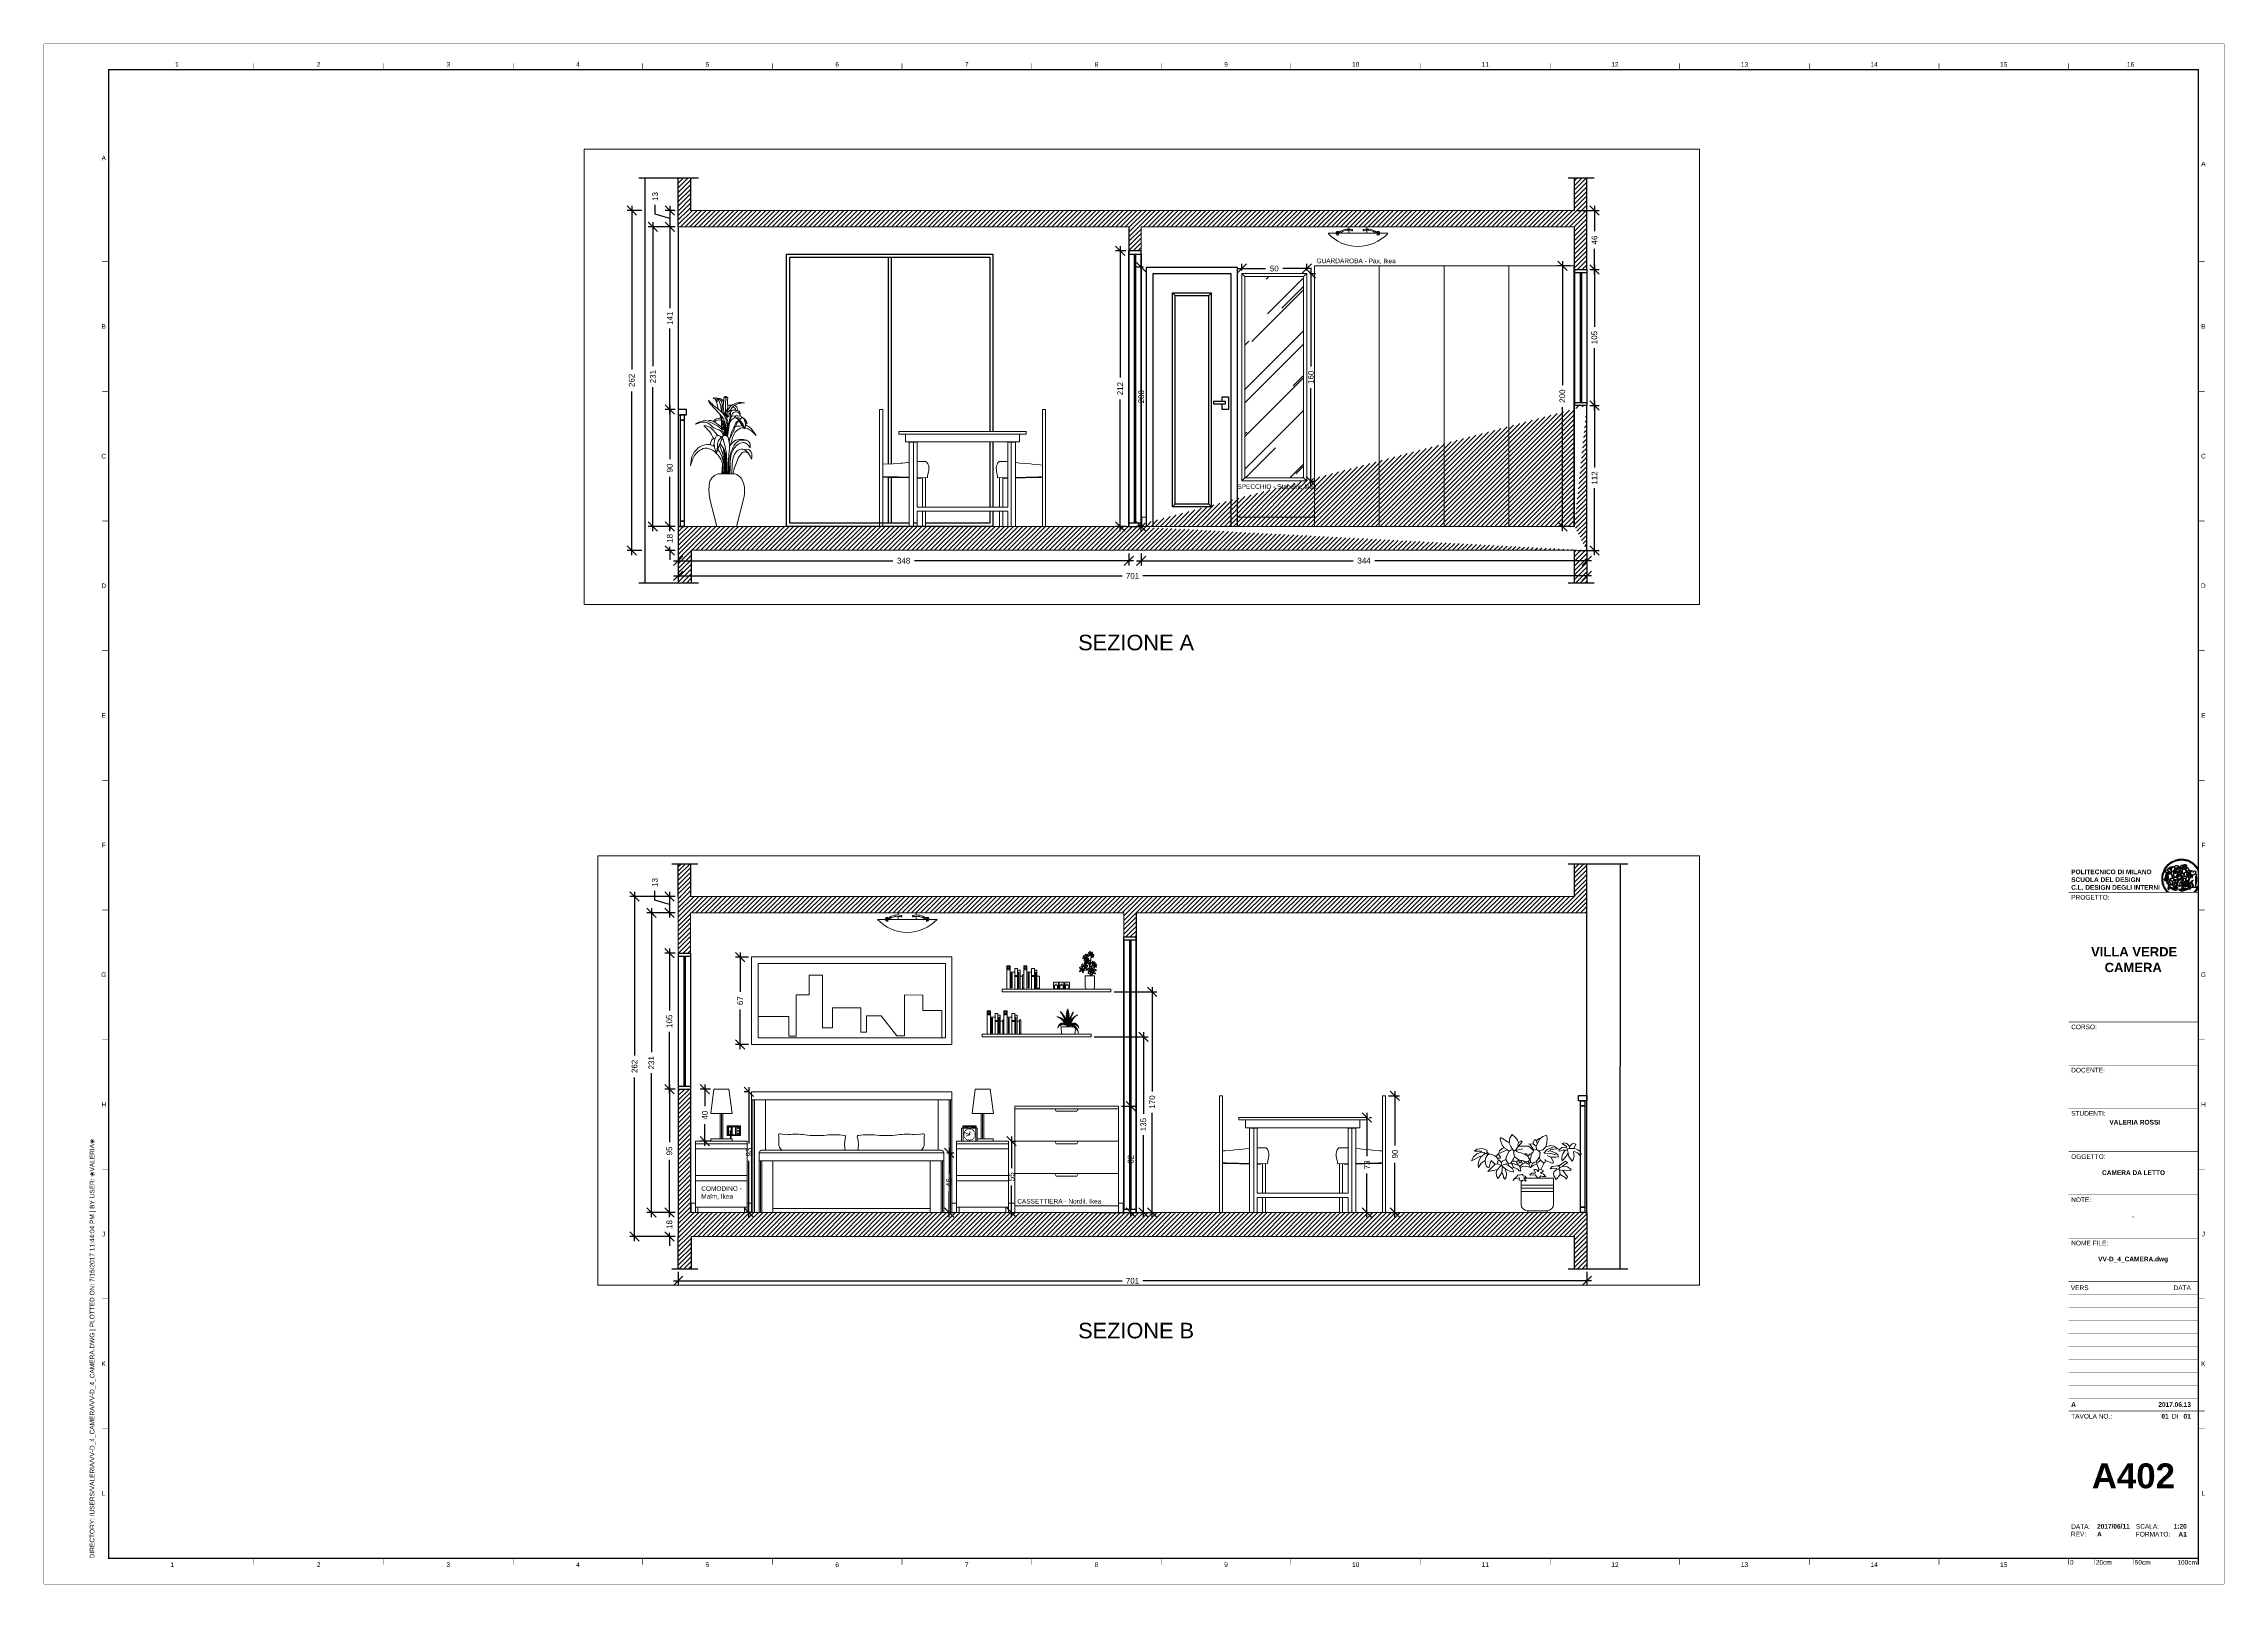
# Paper-space layout 'A1 (2)' of a CAD drawing. Header units: inches, sheet in millimetres. Extents: x 0 to 841, y 0 to 594.
# The model-space entities are those that its viewports show. They can reach past a viewport. Long polylines and large blocks are cut down to what shows.
import ezdxf
from ezdxf.enums import TextEntityAlignment as Align

# ---------------------------------------------------------------- set-up
doc = ezdxf.new("R2010")
doc.units = ezdxf.units.IN
doc.header["$MEASUREMENT"] = 0
doc.set_wipeout_variables(frame=1)
doc.layers.get('0').update_dxf_attribs({"color": 140})
doc.layers.get('Defpoints').update_dxf_attribs({"color": 6})
for name, color, linetype, lineweight in [('A-ANNO-DIMS', 3, 'Continuous', 18), ('A-ANNO-SYMB', 3, 'Continuous', 18), ('A-DETL-MBND', 140, 'Continuous', 18), ('A-DOOR-FULL', 2, 'Continuous', 25), ('A-FURN', 8, 'Continuous', 18), ('battiscopa e pavimento', 6, 'Continuous', 13)]:
    doc.layers.add(name, color=color, linetype=linetype, lineweight=lineweight)
for name, color, linetype in [('FINESTRE', 4, 'Continuous'), ('G-ANNO-LOGO', 3, 'Continuous'), ('G-ANNO-TEXT', 3, 'Continuous'), ('G-ANNO-TTLB', 3, 'Continuous')]:
    doc.layers.add(name, color=color, linetype=linetype)
doc.layers.add('G-ANNO-NPLT', color=210, linetype='Continuous', plot=False)
doc.styles.add('ARIAL', font='Arial.ttf')
doc.styles.add('ARIAL-BOLD', font='Arial Bold.ttf')
doc.styles.add('E-ARIAL', font='Arial.ttf')
doc.styles.get("Standard").update_dxf_attribs({"font": 'Arial.ttf'})
doc.dimstyles.new('TICK_36', dxfattribs={"dimtxt": 2.2, "dimasz": 3.6, "dimexe": 1.8, "dimexo": 1.2, "dimgap": 1.8, "dimtad": 0, "dimdec": 0, "dimzin": 0, "dimdsep": 46, "dimtxsty": 'ARIAL', "dimblk": 'OBLIQUE', "dimblk1": 'OBLIQUE', "dimblk2": 'OBLIQUE', "dimcen": 1.8, "dimdle": 1.8, "dimclrd": 256, "dimclrt": 256, "dimadec": 0, "dimazin": 0, "dimtfac": 1, "dimtdec": 0, "dimtmove": 1, "dimatfit": 3, "dimldrblk": 'OPEN90', "dimfxl": 1, "dimtfill": 1, "dimtolj": 1, "dimtzin": 0, "dimarcsym": 0})

# ---------------------------------------------------------------- blocks, each defined once
blk = doc.blocks.new('logoPolimi')
for p, q in [((-2.37, 0.12), (-2.16, 0.11)), ((-2.37, 0.01), (-2.16, 0.01)), ((-2.36, 0.23), (-2.15, 0.21)), ((-2.35, 0.34), (-2.14, 0.31)), ((-2.33, 0.45), (-2.12, 0.41)), ((-2.3, 0.55), (-2.1, 0.51)), ((-2.28, 0.66), (-2.07, 0.6)), ((-2.24, 0.77), (-2.04, 0.7)), ((-2.2, 0.87), (-2.01, 0.79)), ((-2.16, 0.97), (-1.97, 0.89)), ((-2.11, 1.07), (-1.93, 0.98)), ((-2.06, 1.17), (-1.88, 1.07)), ((-2.01, 1.26), (-1.83, 1.15)), ((-1.94, 1.36), (-1.77, 1.24)), ((-1.88, 1.45), (-1.71, 1.32)), ((-1.84, 0.03), (-1.82, 0.35)), ((-1.81, 1.53), (-1.65, 1.4)), ((-1.74, 1.61), (-1.58, 1.47)), ((-1.73, 0.59), (-1.73, 0.59)), ((-1.73, 0.59), (-1.73, 0.59)), ((-1.66, 1.69), (-1.51, 1.54)), ((-1.65, 0.57), (-1.65, 0.57)), ((-1.59, 1.12), (-1.59, 1.12)), ((-1.58, 1.77), (-1.44, 1.61)), ((-1.51, 0.55), (-1.51, 0.55)), ((-1.51, 0.55), (-1.51, 0.55)), ((-1.49, 1.84), (-1.36, 1.68)), ((-1.41, 1.91), (-1.28, 1.74)), ((-1.32, 1.97), (-1.2, 1.8)), ((-1.31, 0.79), (-1.21, 0.75)), ((-1.21, 0.75), (-1.31, 0.79)), ((-1.21, 0.75), (-1.31, 0.79)), ((-1.22, 2.03), (-1.11, 1.85)), ((-1.21, 0.75), (-1.21, 0.75)), ((-1.21, 0.75), (-1.21, 0.75)), ((-1.19, 0.76), (-1.19, 0.76)), ((-1.19, 0.76), (-1.19, 0.76)), ((-1.17, 0.99), (-1.18, 0.99)), ((-1.18, 0.99), (-1.17, 0.99)), ((-1.16, 0.57), (-1.16, 0.57)), ((-1.16, 0.57), (-1.16, 0.57)), ((-1.13, 2.09), (-1.03, 1.9)), ((-1.1, 0.01), (-0.99, 0.06)), ((-0.99, 0.06), (-1.1, 0.01)), ((-0.99, 0.06), (-1.1, 0.01)), ((-1.03, 2.14), (-0.94, 1.95)), ((-0.99, 0.06), (-0.99, 0.06)), ((-0.99, 0.06), (-0.99, 0.06)), ((-0.97, 0.79), (-0.98, 0.79)), ((-0.89, 0.84), (-0.97, 0.79)), ((-0.97, 0.79), (-0.89, 0.84)), ((-0.96, 1.41), (-0.96, 1.41)), ((-0.96, 1.41), (-0.96, 1.41)), ((-0.93, 2.18), (-0.84, 1.99)), ((-0.89, 0.84), (-0.82, 0.87)), ((-0.82, 0.87), (-0.89, 0.84)), ((-0.89, 0.84), (-0.82, 0.87)), ((-0.88, 0.83), (-0.89, 0.84)), ((-0.85, 1.39), (-0.85, 1.39)), ((-0.85, 1.39), (-0.85, 1.39)), ((-0.84, 0.14), (-0.84, 0.14)), ((-0.83, 2.22), (-0.75, 2.03)), ((-0.77, 1.08), (-0.78, 1.08)), ((-0.78, 1.08), (-0.77, 1.08)), ((-0.61, 1.12), (-0.77, 1.08)), ((-0.77, 1.08), (-0.61, 1.12)), ((-0.77, 1.08), (-0.61, 1.12)), ((-0.75, 1.3), (-0.76, 1.29)), ((-0.76, 1.29), (-0.75, 1.3)), ((-0.72, 2.26), (-0.66, 2.06)), ((-0.65, 0.99), (-0.7, 0.96)), ((-0.69, 0.18), (-0.68, 0.18)), ((-0.66, 0.93), (-0.66, 0.93)), ((-0.66, 0.93), (-0.64, 0.93)), ((-0.66, 0.93), (-0.66, 0.93)), ((-0.66, 0.93), (-0.66, 0.93)), ((-0.63, 1.01), (-0.63, 1.01)), ((-0.63, 1.01), (-0.62, 1.01)), ((-0.63, 0.66), (-0.63, 0.66)), ((-0.61, 2.29), (-0.56, 2.09)), ((-0.6, 1.12), (-0.61, 1.12)), ((-0.61, 1.12), (-0.6, 1.12)), ((-0.61, 1.12), (-0.6, 1.12)), ((-0.61, 0.86), (-0.57, 0.85)), ((-0.57, 0.85), (-0.61, 0.86)), ((-0.61, 0.86), (-0.57, 0.85)), ((-0.53, 1.08), (-0.6, 1.12)), ((-0.6, 1.12), (-0.6, 1.11)), ((-0.6, 1.12), (-0.53, 1.08)), ((-0.57, 0.8), (-0.59, 0.8)), ((-0.57, 0.85), (-0.53, 0.84)), ((-0.57, 0.85), (-0.57, 0.85)), ((-0.57, 0.85), (-0.57, 0.85)), ((-0.57, 0.85), (-0.53, 0.84)), ((-0.56, 0.29), (-0.49, 0.48)), ((-0.56, 0.14), (-0.56, 0.29)), ((-0.5, 0.11), (-0.56, 0.14)), ((-0.53, 0.84), (-0.51, 0.84)), ((-0.53, 0.84), (-0.51, 0.84)), ((-0.53, 0.84), (-0.53, 0.84)), ((-0.51, 2.32), (-0.46, 2.11)), ((-0.51, 0.11), (-0.51, 0.11)), ((-0.51, 0.11), (-0.51, 0.11)), ((-0.34, 0.33), (-0.5, 0.11)), ((-0.49, 0.48), (-0.41, 0.55)), ((-0.42, 0.8), (-0.47, 0.79)), ((-0.42, 0.8), (-0.47, 0.79)), ((-0.47, 0.79), (-0.45, 0.76)), ((-0.47, 0.79), (-0.45, 0.76)), ((-0.45, 1.14), (-0.42, 1.11)), ((-0.42, 1.26), (-0.36, 1.22)), ((-0.41, 0.55), (-0.34, 0.49)), ((-0.4, 2.34), (-0.36, 2.13)), ((-0.4, 1.37), (-0.38, 1.38)), ((-0.39, 1.37), (-0.4, 1.37)), ((-0.35, 1.33), (-0.4, 1.37)), ((-0.39, 1.24), (-0.4, 1.23)), ((-0.38, 1.14), (-0.38, 1.14)), ((-0.34, 0.49), (-0.09, 0.48)), ((-0.16, 0.32), (-0.34, 0.33)), ((-0.14, 0.32), (-0.31, 0.34)), ((-0.29, 2.35), (-0.26, 2.14)), ((-0.28, 1.3), (-0.29, 1.3)), ((-0.28, 1.3), (-0.28, 1.3)), ((-0.18, 2.36), (-0.16, 2.15)), ((-0.16, 1.24), (-0.16, 1.25)), ((-0.16, 1.25), (-0.16, 1.25)), ((-0.16, 0.49), (-0.14, 0.64)), ((-0.06, 0.27), (-0.16, 0.32)), ((-0.1, 0.88), (-0.09, 0.87)), ((-0.08, 1.37), (-0.08, 1.38)), ((-0.08, 1.23), (-0.05, 1.21)), ((-0.05, 1.21), (-0.08, 1.23)), ((-0.08, 1.23), (-0.05, 1.21)), ((-0.07, 2.37), (-0.06, 2.16)), ((-0.03, 0.26), (-0.06, 0.27)), ((-0.05, 1.21), (-0.04, 1.21)), ((-0.04, 1.21), (-0.05, 1.21)), ((-0.04, 1.21), (-0.04, 1.21)), ((-0.04, 1.21), (-0.04, 1.21)), ((-0.04, 0.48), (-0.03, 0.26)), ((0.03, 1.15), (0.03, 1.15)), ((0.03, 0.66), (0.03, 0.67)), ((0.04, 2.37), (0.04, 2.16)), ((0.07, 0.58), (0.07, 0.57)), ((0.1, 1.18), (0.1, 1.18)), ((0.1, 0.84), (0.1, 0.84)), ((0.13, 1.32), (0.17, 1.19)), ((0.15, 2.36), (0.14, 2.16)), ((0.14, 0.71), (0.34, 0.65)), ((0.31, 0.56), (0.17, 0.63)), ((0.26, 2.36), (0.24, 2.15)), ((0.27, 1.61), (0.27, 1.61)), ((0.27, 1.61), (0.27, 1.61)), ((0.27, 1.61), (0.27, 1.61)), ((0.29, 1.29), (0.29, 1.29)), ((0.29, 1.29), (0.29, 1.29)), ((0.29, 1.29), (0.29, 1.29)), ((0.29, 1.29), (0.29, 1.29)), ((0.33, 0.49), (0.34, 0.49)), ((0.33, 0.03), (0.35, 0.03)), ((0.33, 0.03), (0.35, 0.03)), ((0.37, 2.34), (0.34, 2.13)), ((0.34, 0.65), (0.34, 0.64)), ((0.35, 0.03), (0.57, 0.06)), ((0.35, 0.03), (0.57, 0.06)), ((0.35, 0.03), (0.35, 0.03)), ((0.35, 0.03), (0.35, 0.03)), ((0.38, 1.36), (0.37, 1.35)), ((0.38, 0.34), (0.37, 0.34)), ((0.38, 0.34), (0.38, 0.34)), ((0.43, 0.67), (0.39, 0.64)), ((0.48, 2.32), (0.44, 2.12)), ((0.49, 1.05), (0.51, 1.13)), ((0.51, 1.13), (0.49, 1.05)), ((0.49, 1.05), (0.51, 1.13)), ((0.51, 1.31), (0.5, 1.29)), ((0.51, 1.13), (0.52, 1.23)), ((0.52, 1.23), (0.51, 1.23)), ((0.51, 1.23), (0.52, 1.23)), ((0.52, 1.23), (0.51, 1.13)), ((0.51, 1.13), (0.52, 1.23)), ((0.52, 1.24), (0.6, 1.37)), ((0.52, 1.23), (0.6, 1.36)), ((0.6, 1.36), (0.52, 1.23)), ((0.52, 1.23), (0.52, 1.23)), ((0.52, 1.23), (0.52, 1.24)), ((0.52, 1.23), (0.52, 1.23)), ((0.55, 1.07), (0.53, 1.06)), ((0.53, 1.04), (0.53, 1.06)), ((0.53, 1.05), (0.53, 1.04)), ((0.59, 2.3), (0.54, 2.09)), ((0.54, 0.3), (0.63, 0.32)), ((0.54, -0.08), (0.61, 0.06)), ((0.61, 0.06), (0.54, -0.08)), ((0.54, -0.08), (0.61, 0.06)), ((0.56, 0.19), (0.59, 0.21)), ((0.57, 1.07), (0.57, 1.07)), ((0.57, 1.07), (0.57, 1.07)), ((0.57, 1.07), (0.57, 1.07)), ((0.57, 1.07), (0.57, 1.07)), ((0.57, 1.07), (0.57, 1.07)), ((0.57, 1.07), (0.57, 1.07)), ((0.57, 1.07), (0.57, 1.07)), ((0.58, 0.3), (0.59, 0.29)), ((0.59, 0.78), (0.59, 0.79)), ((0.59, 0.79), (0.59, 0.79)), ((0.59, 0.79), (0.59, 0.79)), ((0.59, 0.79), (0.59, 0.78)), ((0.61, 0.06), (0.6, 0.07)), ((0.6, 0.07), (0.61, 0.06)), ((0.61, 0.06), (0.61, 0.07)), ((0.62, 0.21), (0.65, 0.22)), ((0.69, 2.27), (0.63, 2.07)), ((0.64, 1.37), (0.65, 1.37)), ((0.69, 0.86), (0.68, 0.86)), ((0.68, 0.86), (0.69, 0.86)), ((0.68, 0.76), (0.68, 0.76)), ((0.8, 2.23), (0.73, 2.03)), ((0.76, 0.26), (0.76, 0.26)), ((0.9, 2.19), (0.82, 2)), ((0.82, 0.35), (0.84, 0.36)), ((0.82, 0.35), (0.82, 0.35)), ((0.84, 0.36), (0.84, 0.37)), ((0.85, 0.34), (1.05, 0.35)), ((1, 2.15), (0.91, 1.96)), ((0.93, 1.05), (0.93, 1.05)), ((0.93, 1.05), (0.93, 1.05)), ((0.93, 1.05), (0.93, 1.04)), ((0.93, 1.05), (0.93, 1.05)), ((0.97, 0.66), (0.96, 0.66)), ((1.01, 0.97), (0.98, 0.96)), ((1.1, 2.1), (1, 1.91)), ((1.2, 2.04), (1.09, 1.86)), ((1.17, 0.96), (1.17, 0.95)), ((1.17, 0.95), (1.17, 0.95)), ((1.29, 1.99), (1.18, 1.81)), ((1.38, 1.92), (1.26, 1.75)), ((1.34, 0.37), (1.26, 0.04)), ((1.27, 0.37), (1.27, 0.38)), ((1.28, 0.95), (1.28, 0.95)), ((1.47, 1.86), (1.34, 1.69)), ((1.37, 0.73), (1.46, 0.81)), ((1.41, 0.4), (1.41, 0.41)), ((1.56, 1.79), (1.42, 1.63)), ((1.64, 1.71), (1.49, 1.56)), ((1.49, 0.9), (1.57, 0.92)), ((1.72, 1.63), (1.56, 1.49)), ((1.67, 0.6), (1.57, 0.53)), ((1.79, 1.55), (1.63, 1.41)), ((1.86, 1.47), (1.7, 1.34)), ((1.93, 1.38), (1.76, 1.26)), ((1.99, 1.29), (1.81, 1.17)), ((2.05, 1.19), (1.87, 1.09)), ((2.1, 1.1), (1.92, 1)), ((2.15, 1), (1.96, 0.91)), ((2.19, 0.9), (2, 0.82)), ((2.23, 0.79), (2.04, 0.72)), ((2.27, 0.69), (2.07, 0.63)), ((2.3, 0.58), (2.09, 0.53)), ((2.32, 0.47), (2.12, 0.43)), ((2.34, 0.37), (2.13, 0.33)), ((2.36, 0.26), (2.15, 0.23)), ((2.37, 0.15), (2.16, 0.13)), ((2.37, 0.04), (2.16, 0.03)), ((-2.37, -0.1), (-2.16, -0.09)), ((-2.36, -0.21), (-2.15, -0.19)), ((-2.35, -0.32), (-2.14, -0.29)), ((-2.33, -0.43), (-2.12, -0.39)), ((-2.31, -0.54), (-2.1, -0.49)), ((-2.28, -0.65), (-2.08, -0.59)), ((-2.25, -0.75), (-2.05, -0.69)), ((-2.21, -0.86), (-2.02, -0.78)), ((-2.17, -0.96), (-1.98, -0.87)), ((-2.12, -1.06), (-1.93, -0.96)), ((-2.07, -1.16), (-1.89, -1.05)), ((-2.04, -0.15), (-1.97, -0.2)), ((-2.01, -1.25), (-1.84, -1.14)), ((-1.95, -1.34), (-1.78, -1.22)), ((-1.89, -1.43), (-1.72, -1.31)), ((-1.82, -1.52), (-1.66, -1.38)), ((-1.75, -1.6), (-1.59, -1.46)), ((-1.67, -1.68), (-1.52, -1.53)), ((-1.58, -0.12), (-1.6, -0.18)), ((-1.6, -0.18), (-1.58, -0.28)), ((-1.57, -0.54), (-1.59, -0.54)), ((-1.59, -0.54), (-1.59, -0.54)), ((-1.59, -1.76), (-1.45, -1.6)), ((-1.56, -0.32), (-1.56, -0.31)), ((-1.56, -0.31), (-1.56, -0.31)), ((-1.53, -0.65), (-1.53, -0.65)), ((-1.53, -0.65), (-1.53, -0.65)), ((-1.51, -1.83), (-1.37, -1.67)), ((-1.48, -0.86), (-1.48, -0.85)), ((-1.42, -0.37), (-1.42, -0.37)), ((-1.42, -1.9), (-1.29, -1.73)), ((-1.38, -0.46), (-1.38, -0.46)), ((-1.33, -1.96), (-1.21, -1.79)), ((-1.31, -0.24), (-1.31, -0.23)), ((-1.31, -0.23), (-1.31, -0.24)), ((-1.24, -2.02), (-1.13, -1.84)), ((-1.23, -0.19), (-1.23, -0.19)), ((-1.23, -0.19), (-1.23, -0.19)), ((-1.23, -0.19), (-1.23, -0.19)), ((-1.23, -0.19), (-1.23, -0.19)), ((-1.14, -2.08), (-1.04, -1.89)), ((-1.04, -2.13), (-0.95, -1.94)), ((-1.01, -0.39), (-1.02, -0.39)), ((-1.02, -0.39), (-1.01, -0.39)), ((-1.02, -0.7), (-1.02, -0.7)), ((-1.02, -0.7), (-1.02, -0.7)), ((-1.02, -0.7), (-1.02, -0.7)), ((-0.94, -2.18), (-0.86, -1.98)), ((-0.84, -2.22), (-0.77, -2.02)), ((-0.79, -0.51), (-0.83, -0.58)), ((-0.83, -0.58), (-0.79, -0.51)), ((-0.83, -0.58), (-0.79, -0.51)), ((-0.78, -1.05), (-0.83, -0.94)), ((-0.83, -0.94), (-0.78, -1.05)), ((-0.83, -0.94), (-0.83, -0.94)), ((-0.83, -0.94), (-0.78, -1.05)), ((-0.82, -1.23), (-0.82, -1.23)), ((-0.82, -1.23), (-0.77, -1.23)), ((-0.77, -1.23), (-0.82, -1.23)), ((-0.82, -1.23), (-0.82, -1.23)), ((-0.77, -1.23), (-0.82, -1.23)), ((-0.75, -0.96), (-0.8, -0.89)), ((-0.8, -0.89), (-0.79, -0.92)), ((-0.79, -0.92), (-0.8, -0.89)), ((-0.8, -0.89), (-0.75, -0.96)), ((-0.79, -0.92), (-0.8, -0.89)), ((-0.8, -0.89), (-0.8, -0.89)), ((-0.8, -0.89), (-0.75, -0.96)), ((-0.79, -0.92), (-0.78, -0.95)), ((-0.78, -0.95), (-0.79, -0.92)), ((-0.78, -0.95), (-0.79, -0.92)), ((-0.77, -0.49), (-0.78, -0.48)), ((-0.78, -0.48), (-0.77, -0.49)), ((-0.78, -0.95), (-0.76, -1)), ((-0.76, -1), (-0.78, -0.95)), ((-0.76, -1), (-0.78, -0.95)), ((-0.71, -0.89), (-0.75, -0.87)), ((-0.75, -0.87), (-0.71, -0.89)), ((-0.75, -0.87), (-0.71, -0.89)), ((-0.72, -1.01), (-0.75, -0.96)), ((-0.75, -0.96), (-0.72, -1.01)), ((-0.75, -0.96), (-0.72, -1.01)), ((-0.74, -2.25), (-0.67, -2.05)), ((-0.64, -0.93), (-0.71, -0.89)), ((-0.71, -0.89), (-0.64, -0.93)), ((-0.71, -0.89), (-0.64, -0.93)), ((-0.66, -0.53), (-0.66, -0.53)), ((-0.66, -0.53), (-0.66, -0.53)), ((-0.66, -0.53), (-0.66, -0.53)), ((-0.63, -2.29), (-0.57, -2.08)), ((-0.52, -2.31), (-0.48, -2.11)), ((-0.39, -0.81), (-0.51, -0.69)), ((-0.51, -1.04), (-0.5, -1.04)), ((-0.48, -0.42), (-0.48, -0.42)), ((-0.48, -0.42), (-0.48, -0.42)), ((-0.48, -0.42), (-0.48, -0.42)), ((-0.42, -2.33), (-0.38, -2.13)), ((-0.41, -0.51), (-0.41, -0.51)), ((-0.38, -0.05), (-0.39, -0.12)), ((-0.39, -0.12), (-0.37, -0.1)), ((-0.35, -0.14), (-0.37, -0.08)), ((-0.37, -0.09), (-0.37, -0.09)), ((-0.33, -0.12), (-0.35, -0.14)), ((-0.32, -0.14), (-0.35, -0.14)), ((-0.35, -0.18), (-0.34, -0.22)), ((-0.34, -0.08), (-0.29, -0.16)), ((-0.34, -0.22), (-0.34, -0.22)), ((-0.27, -0.17), (-0.32, -0.14)), ((-0.31, -2.35), (-0.28, -2.14)), ((-0.25, -0.91), (-0.26, -0.9)), ((-0.26, -1.29), (0.1, -1.2)), ((0.1, -1.2), (-0.26, -1.29)), ((0.08, -1.4), (-0.26, -1.29)), ((-0.26, -1.29), (0.08, -1.4)), ((-0.26, -1.38), (-0.26, -1.29)), ((-0.26, -1.29), (-0.26, -1.29)), ((-0.26, -1.29), (-0.26, -1.38)), ((-0.26, -1.29), (0.08, -1.4)), ((-0.26, -1.29), (-0.26, -1.29)), ((0.08, -1.49), (-0.26, -1.38)), ((-0.26, -1.38), (0.09, -1.49)), ((-0.2, -2.36), (-0.18, -2.15)), ((-0.14, -0.15), (-0.16, -0.13)), ((-0.11, -0.04), (-0.12, -0.05)), ((-0.09, -2.37), (-0.08, -2.16)), ((-0.04, -0.41), (-0.01, -0.44)), ((-0.01, -0.44), (-0.04, -0.41)), ((-0.04, -0.41), (-0.01, -0.44)), ((0.03, -2.37), (0.02, -2.16)), ((0.07, -0.84), (0.07, -0.84)), ((0.07, -0.84), (0.07, -0.84)), ((0.1, -1.2), (0.08, -1.32)), ((0.08, -1.32), (0.13, -1.2)), ((0.08, -1.4), (0.72, -1.22)), ((0.72, -1.22), (0.08, -1.4)), ((0.08, -1.4), (0.72, -1.22)), ((0.72, -1.31), (0.08, -1.49)), ((0.08, -1.44), (0.08, -1.4)), ((0.08, -1.4), (0.08, -1.44)), ((0.08, -1.4), (0.08, -1.49)), ((0.08, -1.49), (0.08, -1.44)), ((0.08, -1.44), (0.08, -1.44)), ((0.08, -1.44), (0.08, -1.45)), ((0.08, -1.45), (0.08, -1.46)), ((0.08, -1.46), (0.08, -1.49)), ((0.1, -1.01), (0.09, -0.86)), ((0.1, -1.01), (0.09, -0.86)), ((0.09, -1.49), (0.72, -1.31)), ((0.1, -1.2), (0.12, -1.04)), ((0.12, -1.04), (0.1, -1.2)), ((0.13, -1.2), (0.1, -1.2)), ((0.1, -1.2), (0.13, -1.2)), ((0.13, -1.2), (0.1, -1.2)), ((0.1, -1.2), (0.1, -1.2)), ((0.11, -0.44), (0.11, -0.44)), ((0.11, -0.44), (0.11, -0.44)), ((0.12, -0.21), (0.12, -0.21)), ((0.12, -0.21), (0.12, -0.21)), ((0.12, -0.21), (0.12, -0.21)), ((0.12, -0.21), (0.12, -0.21)), ((0.12, -0.21), (0.12, -0.21)), ((0.12, -0.21), (0.12, -0.21)), ((0.12, -0.21), (0.12, -0.21)), ((0.12, -0.21), (0.12, -0.21)), ((0.12, -0.21), (0.12, -0.21)), ((0.12, -0.21), (0.12, -0.21)), ((0.12, -0.21), (0.12, -0.21)), ((0.12, -0.21), (0.12, -0.21)), ((0.12, -0.21), (0.12, -0.21)), ((0.12, -0.56), (0.14, -0.53)), ((0.14, -0.53), (0.12, -0.56)), ((0.12, -0.56), (0.14, -0.53)), ((0.12, -1.04), (0.12, -1.04)), ((0.12, -1.04), (0.12, -1.04)), ((0.12, -1.04), (0.12, -1.04)), ((0.14, -2.37), (0.12, -2.16)), ((0.21, -0.99), (0.13, -1.2)), ((0.13, -1.2), (0.21, -0.99)), ((0.36, -1.14), (0.13, -1.2)), ((0.13, -1.2), (0.26, -1.17)), ((0.14, -0.53), (0.16, -0.49)), ((0.16, -0.49), (0.14, -0.53)), ((0.14, -0.53), (0.16, -0.49)), ((0.16, -0.49), (0.16, -0.49)), ((0.16, -0.49), (0.16, -0.49)), ((0.28, -1.19), (0.21, -0.99)), ((0.21, -0.99), (0.31, -1.27)), ((0.25, -2.36), (0.22, -2.15)), ((0.24, -0.17), (0.24, -0.16)), ((0.24, -0.16), (0.24, -0.17)), ((0.25, -0.84), (0.25, -0.88)), ((0.25, -0.88), (0.25, -0.84)), ((0.25, -0.88), (0.25, -0.84)), ((0.25, -0.88), (0.29, -1.17)), ((0.26, -0.88), (0.25, -0.88)), ((0.31, -1.27), (0.25, -0.88)), ((0.26, -1.17), (0.28, -1.16)), ((0.28, -1.16), (0.36, -1.14)), ((0.29, -1.17), (0.28, -1.19)), ((0.35, -2.34), (0.32, -2.14)), ((0.36, -1.14), (0.72, -1.22)), ((0.72, -1.22), (0.36, -1.14)), ((0.46, -2.32), (0.42, -2.12)), ((0.49, -0.31), (0.49, -0.31)), ((0.49, -0.31), (0.49, -0.31)), ((0.5, -0.27), (0.5, -0.27)), ((0.51, -0.27), (0.51, -0.27)), ((0.57, -2.3), (0.52, -2.1)), ((0.68, -2.27), (0.62, -2.07)), ((0.78, -2.24), (0.71, -2.04)), ((0.72, -0.81), (0.75, -0.89)), ((0.72, -1.22), (0.72, -1.31)), ((0.72, -1.31), (0.72, -1.22)), ((0.74, -0.23), (0.74, -0.23)), ((0.74, -0.23), (0.75, -0.24)), ((0.75, -0.23), (0.75, -0.23)), ((0.89, -2.2), (0.81, -2)), ((0.86, -0.25), (0.82, -0.34)), ((0.87, -0.22), (0.86, -0.23)), ((0.87, -0.22), (0.86, -0.25)), ((0.99, -2.15), (0.9, -1.96)), ((0.96, -0.58), (0.96, -0.57)), ((1.09, -2.11), (0.99, -1.92)), ((1.05, -1.05), (1.04, -1.05)), ((1.19, -2.05), (1.08, -1.87)), ((1.28, -2), (1.17, -1.82)), ((1.37, -1.93), (1.25, -1.76)), ((1.31, -0.27), (1.3, -0.26)), ((1.3, -0.26), (1.3, -0.26)), ((1.3, -0.26), (1.3, -0.26)), ((1.3, -0.26), (1.31, -0.27)), ((1.3, -0.26), (1.3, -0.26)), ((1.46, -1.87), (1.33, -1.7)), ((1.54, -1.8), (1.41, -1.64)), ((1.63, -1.72), (1.48, -1.57)), ((1.71, -1.65), (1.55, -1.5)), ((1.78, -1.57), (1.62, -1.43)), ((1.85, -1.48), (1.69, -1.35)), ((1.92, -1.39), (1.75, -1.27)), ((1.98, -1.3), (1.81, -1.19)), ((2.04, -1.21), (1.86, -1.1)), ((2.09, -1.11), (1.91, -1.01)), ((2.14, -1.01), (1.95, -0.92)), ((2.19, -0.91), (1.99, -0.83)), ((2.23, -0.81), (2.03, -0.74)), ((2.26, -0.7), (2.06, -0.64)), ((2.29, -0.6), (2.09, -0.55)), ((2.32, -0.49), (2.11, -0.45)), ((2.34, -0.38), (2.13, -0.35)), ((2.35, -0.27), (2.15, -0.25)), ((2.37, -0.08), (2.16, -0.07)), ((2.36, -0.16), (2.16, -0.15))]:
    blk.add_line(p, q)
for points in [[(-1.9, 0.12), (-1.94, 0.02), (-2.05, -0.09), (-2.05, -0.09)], [(-1.86, 0.38), (-1.86, 0.38), (-1.87, 0.19), (-1.9, 0.12)], [(-1.76, 0.6), (-1.76, 0.6), (-1.84, 0.57), (-1.86, 0.38)], [(-1.86, -0.04), (-1.84, 0.02), (-1.84, 0.03), (-1.84, 0.03)], [(-1.82, 0.78), (-1.83, 0.8), (-1.85, 0.86), (-1.83, 0.88)], [(-1.82, 0.78), (-1.83, 0.8), (-1.85, 0.86), (-1.83, 0.88)], [(-1.83, 0.88), (-1.81, 0.9), (-1.76, 0.96), (-1.76, 0.96)], [(-1.83, 0.88), (-1.81, 0.9), (-1.76, 0.96), (-1.76, 0.96)], [(-1.76, 0.6), (-1.83, 0.7), (-1.78, 0.74), (-1.78, 0.74)], [(-1.78, 0.74), (-1.79, 0.74), (-1.83, 0.7), (-1.76, 0.6)], [(-1.78, 0.74), (-1.8, 0.76), (-1.81, 0.78), (-1.82, 0.78)], [(-1.78, 0.74), (-1.8, 0.76), (-1.81, 0.78), (-1.82, 0.78)], [(-1.82, 0.35), (-1.81, 0.5), (-1.73, 0.59), (-1.73, 0.59)], [(-1.82, -0.19), (-1.73, -0.07), (-1.75, 0.14), (-1.75, 0.3)], [(-1.75, 0.33), (-1.75, 0.17), (-1.73, -0.05), (-1.8, -0.17)], [(-1.78, 0.74), (-1.75, 0.72), (-1.72, 0.69), (-1.68, 0.7)], [(-1.68, 0.7), (-1.72, 0.69), (-1.75, 0.72), (-1.78, 0.74)], [(-1.68, 0.7), (-1.72, 0.69), (-1.75, 0.72), (-1.78, 0.74)], [(-1.78, 0.74), (-1.78, 0.74), (-1.78, 0.74), (-1.78, 0.74)], [(-1.76, 0.96), (-1.68, 1.1), (-1.59, 1.12), (-1.59, 1.12)], [(-1.76, 0.96), (-1.68, 1.1), (-1.6, 1.12), (-1.6, 1.12)], [(-1.73, 0.59), (-1.74, 0.59), (-1.75, 0.6), (-1.76, 0.6)], [(-1.73, 0.59), (-1.74, 0.59), (-1.75, 0.6), (-1.76, 0.6)], [(-1.75, 0.3), (-1.76, 0.47), (-1.65, 0.57), (-1.65, 0.57)], [(-1.65, 0.57), (-1.65, 0.57), (-1.76, 0.5), (-1.75, 0.33)], [(-1.65, 0.57), (-1.68, 0.58), (-1.7, 0.58), (-1.73, 0.59)], [(-1.65, 0.57), (-1.68, 0.58), (-1.7, 0.58), (-1.73, 0.59)], [(-1.5, 0.71), (-1.53, 0.74), (-1.61, 0.71), (-1.68, 0.7)], [(-1.68, 0.7), (-1.61, 0.71), (-1.53, 0.73), (-1.5, 0.71)], [(-1.5, 0.71), (-1.53, 0.73), (-1.61, 0.71), (-1.68, 0.7)], [(-1.51, 0.55), (-1.56, 0.56), (-1.61, 0.56), (-1.65, 0.57)], [(-1.65, 0.57), (-1.61, 0.56), (-1.56, 0.56), (-1.51, 0.55)], [(-1.51, 0.55), (-1.56, 0.56), (-1.61, 0.56), (-1.65, 0.57)], [(-1.59, 1.12), (-1.6, 1.06), (-1.61, 0.99), (-1.61, 0.97)], [(-1.61, 0.97), (-1.61, 0.99), (-1.6, 1.06), (-1.59, 1.12)], [(-1.61, 0.97), (-1.61, 0.99), (-1.6, 1.06), (-1.59, 1.12)], [(-1.61, 0.97), (-1.61, 0.95), (-1.56, 0.88), (-1.54, 0.87)], [(-1.54, 0.87), (-1.56, 0.88), (-1.61, 0.95), (-1.61, 0.97)], [(-1.54, 0.87), (-1.56, 0.88), (-1.61, 0.96), (-1.61, 0.97)], [(-1.59, 1.12), (-1.59, 1.13), (-1.59, 1.15), (-1.58, 1.16)], [(-1.59, 1.12), (-1.59, 1.13), (-1.59, 1.15), (-1.58, 1.16)], [(-1.58, 1.16), (-1.57, 1.21), (-1.52, 1.23), (-1.49, 1.25)], [(-1.58, 1.16), (-1.57, 1.21), (-1.52, 1.23), (-1.49, 1.25)], [(-1.58, 0.36), (-1.58, 0.48), (-1.51, 0.55), (-1.51, 0.55)], [(-1.51, 0.55), (-1.51, 0.55), (-1.58, 0.48), (-1.58, 0.36)], [(-1.51, 0.55), (-1.51, 0.55), (-1.58, 0.48), (-1.58, 0.36)], [(-1.55, 0.04), (-1.55, 0.08), (-1.58, 0.25), (-1.58, 0.36)], [(-1.58, 0.36), (-1.58, 0.25), (-1.55, 0.08), (-1.55, 0.04)], [(-1.58, 0.36), (-1.58, 0.25), (-1.55, 0.08), (-1.55, 0.04)], [(-1.58, -0.12), (-1.57, -0.06), (-1.55, 0.02), (-1.55, 0.04)], [(-1.55, 0.04), (-1.55, 0.02), (-1.57, -0.06), (-1.58, -0.12)], [(-1.55, 0.04), (-1.55, 0.02), (-1.56, -0.04), (-1.57, -0.1)], [(-1.54, 0.87), (-1.52, 0.85), (-1.47, 0.83), (-1.44, 0.83)], [(-1.44, 0.83), (-1.47, 0.83), (-1.52, 0.85), (-1.54, 0.87)], [(-1.45, 0.83), (-1.47, 0.83), (-1.52, 0.85), (-1.54, 0.87)], [(-1.51, 0.55), (-1.33, 0.54), (-1.16, 0.57), (-1.16, 0.57)], [(-1.16, 0.57), (-1.16, 0.57), (-1.33, 0.54), (-1.51, 0.55)], [(-1.16, 0.57), (-1.16, 0.57), (-1.33, 0.54), (-1.51, 0.55)], [(-1.5, 0.71), (-1.46, 0.68), (-1.4, 0.62), (-1.33, 0.66)], [(-1.33, 0.66), (-1.4, 0.62), (-1.46, 0.68), (-1.5, 0.71)], [(-1.33, 0.66), (-1.4, 0.62), (-1.46, 0.68), (-1.5, 0.71)], [(-1.49, 1.25), (-1.46, 1.26), (-1.42, 1.33), (-1.39, 1.36)], [(-1.49, 1.25), (-1.46, 1.27), (-1.43, 1.34), (-1.39, 1.36)], [(-1.31, 0.79), (-1.33, 0.79), (-1.42, 0.83), (-1.45, 0.83)], [(-1.44, 0.83), (-1.42, 0.83), (-1.33, 0.79), (-1.31, 0.79)], [(-1.31, 0.79), (-1.33, 0.79), (-1.42, 0.83), (-1.44, 0.83)], [(-1.35, 1.1), (-1.4, 1.17), (-1.36, 1.23), (-1.29, 1.31)], [(-1.29, 1.31), (-1.36, 1.23), (-1.4, 1.17), (-1.35, 1.1)], [(-1.35, 1.1), (-1.4, 1.17), (-1.36, 1.23), (-1.29, 1.31)], [(-1.39, 1.36), (-1.35, 1.38), (-1.26, 1.4), (-1.19, 1.41)], [(-1.39, 1.36), (-1.35, 1.38), (-1.26, 1.4), (-1.19, 1.41)], [(-1.18, 0.99), (-1.24, 0.97), (-1.3, 1.03), (-1.35, 1.1)], [(-1.35, 1.1), (-1.3, 1.03), (-1.24, 0.97), (-1.18, 0.99)], [(-1.18, 1), (-1.24, 0.97), (-1.3, 1.03), (-1.35, 1.1)], [(-1.33, 0.66), (-1.28, 0.7), (-1.23, 0.73), (-1.21, 0.75)], [(-1.21, 0.75), (-1.23, 0.73), (-1.28, 0.7), (-1.33, 0.66)], [(-1.21, 0.75), (-1.23, 0.73), (-1.28, 0.7), (-1.33, 0.66)], [(-1.29, 1.31), (-1.22, 1.39), (-1.01, 1.41), (-0.96, 1.41)], [(-0.96, 1.41), (-1.01, 1.41), (-1.22, 1.39), (-1.29, 1.31)], [(-1.29, 1.31), (-1.22, 1.39), (-1.01, 1.41), (-0.96, 1.41)], [(-1.24, -0.02), (-1.21, -0.01), (-1.1, 0.01), (-1.1, 0.01)], [(-1.1, 0.01), (-1.1, 0.01), (-1.21, -0.01), (-1.24, -0.02)], [(-1.1, 0.01), (-1.1, 0.01), (-1.21, -0.01), (-1.24, -0.02)], [(-1.21, 0.75), (-1.2, 0.75), (-1.19, 0.76), (-1.19, 0.76)], [(-1.19, 0.76), (-1.19, 0.76), (-1.2, 0.75), (-1.21, 0.75)], [(-1.19, 0.76), (-1.19, 0.76), (-1.2, 0.76), (-1.21, 0.75)], [(-1.19, 1.41), (-1.11, 1.43), (-0.97, 1.41), (-0.97, 1.41)], [(-1.19, 1.41), (-1.12, 1.43), (-0.98, 1.41), (-0.98, 1.41)], [(-1.19, 0.76), (-1.19, 0.77), (-1.18, 0.78), (-1.18, 0.79)], [(-1.18, 0.79), (-1.18, 0.78), (-1.19, 0.77), (-1.19, 0.76)], [(-1.19, 0.76), (-1.19, 0.77), (-1.19, 0.78), (-1.18, 0.79)], [(-1.18, 0.68), (-1.18, 0.68), (-1.19, 0.71), (-1.19, 0.76)], [(-1.19, 0.76), (-1.19, 0.71), (-1.18, 0.68), (-1.18, 0.68)], [(-1.18, 0.68), (-1.18, 0.68), (-1.19, 0.71), (-1.19, 0.76)], [(-1.18, 0.97), (-1.18, 0.97), (-1.18, 0.98), (-1.17, 0.99)], [(-1.17, 0.99), (-1.18, 0.98), (-1.18, 0.97), (-1.18, 0.97)], [(-1.18, 0.97), (-1.18, 0.97), (-1.18, 0.98), (-1.17, 0.99)], [(-1.18, 0.79), (-1.17, 0.86), (-1.18, 0.95), (-1.18, 0.97)], [(-1.18, 0.97), (-1.18, 0.95), (-1.17, 0.86), (-1.18, 0.79)], [(-1.18, 0.79), (-1.17, 0.86), (-1.18, 0.95), (-1.18, 0.97)], [(-1.16, 0.57), (-1.17, 0.6), (-1.18, 0.64), (-1.18, 0.68)], [(-1.18, 0.68), (-1.18, 0.64), (-1.17, 0.6), (-1.16, 0.57)], [(-1.16, 0.57), (-1.17, 0.6), (-1.18, 0.64), (-1.18, 0.68)], [(-1.17, 0.99), (-1.17, 1.03), (-1.16, 1.09), (-1.14, 1.13)], [(-1.09, 0.42), (-1.1, 0.44), (-1.14, 0.48), (-1.16, 0.57)], [(-1.16, 0.57), (-1.14, 0.48), (-1.1, 0.44), (-1.09, 0.42)], [(-1.09, 0.42), (-1.1, 0.44), (-1.14, 0.48), (-1.16, 0.57)], [(-1.14, 1.13), (-1.12, 1.18), (-1.05, 1.31), (-1.05, 1.31)], [(-1.12, 0.46), (-1.12, 0.46), (-1.13, 0.38), (-1.11, 0.26)], [(-1.11, 0.26), (-1.08, 0.14), (-1.05, 0.03), (-1.05, 0.03)], [(-1.02, 0.32), (-1.02, 0.32), (-1.08, 0.4), (-1.09, 0.42)], [(-1.09, 0.42), (-1.08, 0.4), (-1.02, 0.32), (-1.02, 0.32)], [(-1.02, 0.32), (-1.02, 0.32), (-1.08, 0.4), (-1.09, 0.42)], [(-0.98, 0.2), (-0.98, 0.21), (-1.02, 0.32), (-1.02, 0.32)], [(-1.02, 0.32), (-1.02, 0.32), (-0.98, 0.21), (-0.98, 0.2)], [(-0.98, 0.2), (-0.98, 0.21), (-1.02, 0.32), (-1.02, 0.32)], [(-1.01, 0.12), (-1, 0.16), (-0.98, 0.19), (-0.98, 0.2)], [(-0.98, 0.2), (-0.98, 0.19), (-1, 0.16), (-1.01, 0.12)], [(-1.01, 0.12), (-1, 0.16), (-0.98, 0.19), (-0.98, 0.2)], [(-0.99, 0.06), (-1, 0.07), (-1.01, 0.1), (-1.01, 0.12)], [(-1.01, 0.12), (-1.01, 0.1), (-1, 0.07), (-0.99, 0.06)], [(-0.99, 0.06), (-1, 0.07), (-1.01, 0.1), (-1.01, 0.12)], [(-0.99, 0.06), (-0.99, 0.06), (-0.99, 0.06), (-0.98, 0.05)], [(-0.98, 0.05), (-0.99, 0.06), (-0.99, 0.06), (-0.99, 0.06)], [(-0.99, 0.05), (-0.99, 0.06), (-0.99, 0.06), (-0.99, 0.06)], [(-0.95, 0.02), (-0.96, 0.03), (-0.97, 0.04), (-0.99, 0.05)], [(-0.98, 1.41), (-0.98, 1.41), (-0.97, 1.41), (-0.96, 1.41)], [(-0.98, 0.81), (-0.94, 0.85), (-0.92, 0.93), (-0.91, 0.97)], [(-0.91, 0.97), (-0.92, 0.93), (-0.94, 0.85), (-0.98, 0.81)], [(-0.91, 0.97), (-0.92, 0.93), (-0.94, 0.85), (-0.98, 0.81)], [(-0.98, 0.79), (-0.98, 0.81), (-0.98, 0.81), (-0.98, 0.81)], [(-0.98, 0.81), (-0.98, 0.81), (-0.98, 0.81), (-0.98, 0.79)], [(-0.98, 0.81), (-0.98, 0.81), (-0.98, 0.81), (-0.98, 0.79)], [(-0.98, 0.79), (-0.98, 0.79), (-0.98, 0.78), (-0.97, 0.77)], [(-0.98, 0.79), (-0.98, 0.79), (-0.98, 0.78), (-0.97, 0.77)], [(-0.98, 0.05), (-0.97, 0.04), (-0.96, 0.03), (-0.95, 0.02)], [(-0.95, 0.02), (-0.96, 0.03), (-0.97, 0.04), (-0.98, 0.05)], [(-0.97, 1.41), (-0.97, 1.41), (-0.97, 1.41), (-0.96, 1.41)], [(-0.97, 0.77), (-0.96, 0.74), (-0.91, 0.64), (-0.91, 0.57)], [(-0.97, 0.77), (-0.96, 0.74), (-0.91, 0.64), (-0.91, 0.57)], [(-0.96, 1.41), (-0.94, 1.41), (-0.9, 1.41), (-0.85, 1.39)], [(-0.96, 1.41), (-0.94, 1.41), (-0.9, 1.41), (-0.85, 1.39)], [(-0.95, 0.02), (-0.94, 0.01), (-0.92, 0.01), (-0.9, 0.01)], [(-0.9, 0.01), (-0.92, 0.01), (-0.94, 0.01), (-0.95, 0.02)], [(-0.91, 0.01), (-0.92, 0.01), (-0.94, 0.01), (-0.95, 0.02)], [(-0.91, 0.97), (-0.89, 1), (-0.87, 1.01), (-0.84, 1.02)], [(-0.84, 1.02), (-0.87, 1.01), (-0.89, 1), (-0.91, 0.97)], [(-0.84, 1.02), (-0.87, 1.01), (-0.89, 1.01), (-0.91, 0.97)], [(-0.91, 0.57), (-0.91, 0.5), (-0.9, 0.43), (-0.88, 0.37)], [(-0.91, 0.57), (-0.91, 0.5), (-0.9, 0.43), (-0.88, 0.37)], [(-0.87, 0.03), (-0.87, 0.03), (-0.89, 0.01), (-0.91, 0.01)], [(-0.9, 0.01), (-0.89, 0.01), (-0.87, 0.03), (-0.87, 0.03)], [(-0.87, 0.03), (-0.87, 0.03), (-0.89, 0.01), (-0.9, 0.01)], [(-0.88, 0.84), (-0.88, 0.84), (-0.89, 0.79), (-0.88, 0.77)], [(-0.88, 0.77), (-0.89, 0.79), (-0.88, 0.83), (-0.88, 0.83)], [(-0.74, 0.66), (-0.85, 0.67), (-0.88, 0.77), (-0.88, 0.77)], [(-0.88, 0.77), (-0.88, 0.77), (-0.85, 0.67), (-0.74, 0.66)], [(-0.88, 0.37), (-0.86, 0.32), (-0.83, 0.25), (-0.82, 0.25)], [(-0.88, 0.37), (-0.86, 0.32), (-0.83, 0.25), (-0.82, 0.25)], [(-0.87, 0.03), (-0.86, 0.03), (-0.86, 0.05), (-0.86, 0.06)], [(-0.86, 0.06), (-0.86, 0.05), (-0.86, 0.03), (-0.87, 0.03)], [(-0.86, 0.06), (-0.86, 0.05), (-0.86, 0.03), (-0.87, 0.03)], [(-0.85, 1.39), (-0.86, 1.42), (-0.8, 1.45), (-0.8, 1.46)], [(-0.85, 1.39), (-0.86, 1.42), (-0.83, 1.44), (-0.82, 1.45)], [(-0.86, 0.06), (-0.86, 0.07), (-0.86, 0.1), (-0.85, 0.11)], [(-0.85, 0.11), (-0.86, 0.1), (-0.86, 0.07), (-0.86, 0.06)], [(-0.85, 0.11), (-0.86, 0.1), (-0.86, 0.07), (-0.86, 0.06)], [(-0.81, 1.36), (-0.83, 1.37), (-0.84, 1.38), (-0.85, 1.39)], [(-0.85, 1.39), (-0.84, 1.38), (-0.83, 1.37), (-0.81, 1.36)], [(-0.85, 1.39), (-0.84, 1.38), (-0.83, 1.37), (-0.81, 1.36)], [(-0.85, 0.11), (-0.85, 0.12), (-0.84, 0.14), (-0.84, 0.14)], [(-0.84, 0.14), (-0.84, 0.14), (-0.85, 0.12), (-0.85, 0.11)], [(-0.84, 0.14), (-0.84, 0.14), (-0.85, 0.12), (-0.85, 0.11)], [(-0.84, 1.02), (-0.83, 1.03), (-0.81, 1.05), (-0.78, 1.08)], [(-0.78, 1.08), (-0.81, 1.05), (-0.83, 1.03), (-0.84, 1.02)], [(-0.78, 1.08), (-0.81, 1.05), (-0.83, 1.03), (-0.84, 1.02)], [(-0.84, 0.14), (-0.83, 0.15), (-0.81, 0.16), (-0.81, 0.16)], [(-0.81, 0.16), (-0.81, 0.16), (-0.83, 0.15), (-0.84, 0.14)], [(-0.81, 0.16), (-0.81, 0.16), (-0.84, 0.15), (-0.84, 0.14)], [(-0.84, 0.15), (-0.84, 0.15), (-0.84, 0.15), (-0.84, 0.14)], [(-0.84, 0.14), (-0.84, 0.14), (-0.84, 0.14), (-0.84, 0.14)], [(-0.84, 0.14), (-0.84, 0.14), (-0.84, 0.14), (-0.84, 0.14)], [(-0.84, 0.14), (-0.84, 0.14), (-0.84, 0.14), (-0.84, 0.14)], [(-0.82, 1.45), (-0.82, 1.45), (-0.8, 1.45), (-0.8, 1.45)], [(-0.82, 0.87), (-0.82, 0.87), (-0.72, 0.91), (-0.66, 0.93)], [(-0.66, 0.93), (-0.72, 0.91), (-0.82, 0.87), (-0.82, 0.87)], [(-0.82, 0.87), (-0.82, 0.87), (-0.72, 0.91), (-0.66, 0.93)], [(-0.82, 0.25), (-0.8, 0.25), (-0.77, 0.24), (-0.77, 0.23)], [(-0.82, 0.25), (-0.8, 0.25), (-0.78, 0.24), (-0.77, 0.23)], [(-0.76, 1.29), (-0.77, 1.32), (-0.79, 1.34), (-0.81, 1.36)], [(-0.81, 1.36), (-0.79, 1.34), (-0.77, 1.32), (-0.76, 1.29)], [(-0.81, 1.36), (-0.79, 1.34), (-0.77, 1.32), (-0.76, 1.3)], [(-0.81, 0.16), (-0.8, 0.17), (-0.8, 0.17), (-0.79, 0.18)], [(-0.79, 0.18), (-0.8, 0.17), (-0.8, 0.17), (-0.81, 0.16)], [(-0.79, 0.18), (-0.8, 0.17), (-0.8, 0.17), (-0.81, 0.16)], [(-0.8, 1.46), (-0.8, 1.49), (-0.69, 1.51), (-0.69, 1.51)], [(-0.8, 1.46), (-0.8, 1.49), (-0.75, 1.49), (-0.75, 1.49)], [(-0.8, 1.45), (-0.8, 1.45), (-0.8, 1.46), (-0.8, 1.46)], [(-0.79, 0.18), (-0.78, 0.18), (-0.77, 0.16), (-0.77, 0.16)], [(-0.77, 0.16), (-0.77, 0.16), (-0.78, 0.18), (-0.79, 0.18)], [(-0.77, 0.16), (-0.77, 0.16), (-0.78, 0.18), (-0.79, 0.18)], [(-0.78, 1.08), (-0.77, 1.1), (-0.76, 1.13), (-0.75, 1.16)], [(-0.75, 1.16), (-0.76, 1.13), (-0.77, 1.1), (-0.78, 1.08)], [(-0.75, 1.16), (-0.76, 1.13), (-0.77, 1.1), (-0.78, 1.08)], [(-0.77, 0.23), (-0.76, 0.22), (-0.72, 0.2), (-0.71, 0.2)], [(-0.77, 0.23), (-0.76, 0.22), (-0.72, 0.2), (-0.71, 0.2)], [(-0.77, 0.16), (-0.77, 0.16), (-0.74, 0.16), (-0.7, 0.17)], [(-0.7, 0.17), (-0.74, 0.16), (-0.77, 0.16), (-0.77, 0.16)], [(-0.7, 0.17), (-0.74, 0.16), (-0.77, 0.16), (-0.77, 0.16)], [(-0.76, 1.3), (-0.74, 1.25), (-0.73, 1.2), (-0.75, 1.16)], [(-0.75, 1.16), (-0.73, 1.2), (-0.74, 1.25), (-0.76, 1.29)], [(-0.76, 1.29), (-0.74, 1.25), (-0.73, 1.2), (-0.75, 1.16)], [(-0.75, 1.49), (-0.75, 1.52), (-0.69, 1.51), (-0.69, 1.51)], [(-0.7, 1.26), (-0.7, 1.28), (-0.73, 1.28), (-0.75, 1.3)], [(-0.75, 1.3), (-0.73, 1.28), (-0.7, 1.28), (-0.7, 1.26)], [(-0.71, 1.24), (-0.72, 1.25), (-0.73, 1.27), (-0.75, 1.28)], [(-0.63, 0.66), (-0.63, 0.66), (-0.73, 0.66), (-0.74, 0.66)], [(-0.74, 0.66), (-0.73, 0.66), (-0.63, 0.66), (-0.63, 0.66)], [(-0.65, 1.23), (-0.67, 1.24), (-0.71, 1.23), (-0.71, 1.24)], [(-0.71, 0.2), (-0.7, 0.2), (-0.69, 0.19), (-0.69, 0.18)], [(-0.71, 0.2), (-0.7, 0.2), (-0.69, 0.19), (-0.69, 0.18)], [(-0.65, 1.23), (-0.67, 1.24), (-0.7, 1.25), (-0.7, 1.26)], [(-0.7, 1.26), (-0.7, 1.25), (-0.67, 1.24), (-0.65, 1.23)], [(-0.7, 0.17), (-0.69, 0.17), (-0.68, 0.18), (-0.69, 0.18)], [(-0.69, 0.18), (-0.68, 0.18), (-0.69, 0.17), (-0.7, 0.17)], [(-0.69, 0.18), (-0.68, 0.18), (-0.69, 0.17), (-0.7, 0.17)], [(-0.69, 1.51), (-0.69, 1.59), (-0.51, 1.55), (-0.51, 1.55)], [(-0.69, 1.51), (-0.66, 1.55), (-0.66, 1.55), (-0.66, 1.55)], [(-0.66, 0.67), (-0.69, 0.69), (-0.68, 0.72), (-0.68, 0.76)], [(-0.68, 0.76), (-0.68, 0.72), (-0.69, 0.69), (-0.66, 0.67)], [(-0.66, 0.68), (-0.69, 0.69), (-0.68, 0.72), (-0.68, 0.76)], [(-0.68, 0.76), (-0.68, 0.79), (-0.67, 0.82), (-0.66, 0.83)], [(-0.66, 0.83), (-0.67, 0.82), (-0.68, 0.79), (-0.68, 0.76)], [(-0.68, 0.76), (-0.68, 0.79), (-0.67, 0.82), (-0.66, 0.83)], [(-0.68, 0.18), (-0.68, 0.18), (-0.56, 0.15), (-0.51, 0.11)], [(-0.68, 0.18), (-0.68, 0.18), (-0.56, 0.15), (-0.51, 0.11)], [(-0.66, 1.55), (-0.63, 1.57), (-0.51, 1.55), (-0.51, 1.55)], [(-0.62, 0.95), (-0.63, 0.95), (-0.64, 0.94), (-0.66, 0.93)], [(-0.66, 0.93), (-0.64, 0.94), (-0.63, 0.95), (-0.62, 0.95)], [(-0.66, 0.83), (-0.65, 0.85), (-0.61, 0.86), (-0.61, 0.86)], [(-0.61, 0.86), (-0.61, 0.86), (-0.65, 0.84), (-0.66, 0.83)], [(-0.66, 0.83), (-0.65, 0.84), (-0.61, 0.86), (-0.61, 0.86)], [(-0.63, 0.66), (-0.64, 0.67), (-0.65, 0.67), (-0.66, 0.68)], [(-0.63, 0.66), (-0.64, 0.67), (-0.65, 0.67), (-0.66, 0.67)], [(-0.66, 0.67), (-0.65, 0.67), (-0.64, 0.67), (-0.63, 0.66)], [(-0.59, 1.24), (-0.6, 1.23), (-0.63, 1.22), (-0.65, 1.23)], [(-0.65, 1.23), (-0.63, 1.22), (-0.6, 1.23), (-0.59, 1.24)], [(-0.56, 1.24), (-0.56, 1.24), (-0.63, 1.22), (-0.65, 1.23)], [(-0.63, 1.01), (-0.63, 1.01), (-0.64, 1), (-0.65, 0.99)], [(-0.64, 0.93), (-0.64, 0.93), (-0.58, 0.88), (-0.57, 0.85)], [(-0.64, 0.93), (-0.64, 0.93), (-0.58, 0.88), (-0.57, 0.85)], [(-0.6, 1.11), (-0.6, 1.11), (-0.59, 1.05), (-0.63, 1.01)], [(-0.6, 1.11), (-0.6, 1.11), (-0.59, 1.05), (-0.63, 1.01)], [(-0.5, 0.65), (-0.55, 0.61), (-0.6, 0.64), (-0.63, 0.66)], [(-0.5, 0.65), (-0.55, 0.61), (-0.6, 0.64), (-0.63, 0.66)], [(-0.62, 1.01), (-0.62, 1.01), (-0.62, 0.97), (-0.62, 0.95)], [(-0.62, 0.95), (-0.62, 0.97), (-0.62, 1.01), (-0.62, 1.01)], [(-0.56, 1.24), (-0.56, 1.24), (-0.57, 1.25), (-0.59, 1.24)], [(-0.59, 1.24), (-0.57, 1.25), (-0.56, 1.24), (-0.56, 1.24)], [(-0.41, 0.55), (-0.41, 0.55), (-0.59, 0.44), (-0.56, 0.15)], [(-0.52, 0.81), (-0.53, 0.8), (-0.56, 0.79), (-0.57, 0.8)], [(-0.57, 0.01), (-0.57, 0.01), (-0.38, -0.06), (-0.35, -0.15)], [(-0.49, 1.27), (-0.5, 1.26), (-0.53, 1.24), (-0.56, 1.24)], [(-0.52, 1.26), (-0.53, 1.26), (-0.54, 1.22), (-0.56, 1.24)], [(-0.56, 1.24), (-0.54, 1.22), (-0.53, 1.26), (-0.52, 1.26)], [(-0.47, 1.06), (-0.49, 1.06), (-0.53, 1.08), (-0.53, 1.08)], [(-0.53, 1.08), (-0.53, 1.08), (-0.49, 1.06), (-0.47, 1.06)], [(-0.53, 0.84), (-0.53, 0.84), (-0.52, 0.81), (-0.52, 0.81)], [(-0.49, 1.27), (-0.5, 1.26), (-0.51, 1.26), (-0.52, 1.26)], [(-0.52, 1.26), (-0.51, 1.26), (-0.5, 1.26), (-0.49, 1.27)], [(-0.51, 0.12), (-0.51, 0.12), (-0.52, 0.19), (-0.49, 0.21)], [(-0.51, 0.19), (-0.51, 0.18), (-0.52, 0.15), (-0.51, 0.14)], [(-0.51, 1.55), (-0.43, 1.57), (-0.43, 1.53), (-0.43, 1.53)], [(-0.51, 1.55), (-0.43, 1.57), (-0.35, 1.51), (-0.35, 1.51)], [(-0.51, 0.84), (-0.51, 0.84), (-0.46, 0.83), (-0.45, 0.83)], [(-0.51, 0.84), (-0.51, 0.84), (-0.46, 0.83), (-0.45, 0.83)], [(-0.42, 0.27), (-0.43, 0.27), (-0.5, 0.2), (-0.51, 0.19)], [(-0.51, 0.14), (-0.51, 0.13), (-0.47, 0.05), (-0.47, 0.04)], [(-0.51, 0.11), (-0.51, 0.11), (-0.51, 0.11), (-0.51, 0.11)], [(-0.51, 0.11), (-0.51, 0.11), (-0.47, 0.1), (-0.46, 0.04)], [(-0.51, 0.11), (-0.51, 0.11), (-0.51, 0.11), (-0.51, 0.11)], [(-0.51, 0.11), (-0.5, 0.11), (-0.5, 0.1), (-0.49, 0.1)], [(-0.47, 0.71), (-0.46, 0.66), (-0.5, 0.65), (-0.5, 0.65)], [(-0.47, 0.71), (-0.46, 0.66), (-0.5, 0.65), (-0.5, 0.65)], [(-0.44, 1.3), (-0.45, 1.3), (-0.47, 1.28), (-0.49, 1.27)], [(-0.49, 1.27), (-0.47, 1.28), (-0.45, 1.3), (-0.44, 1.3)], [(-0.44, 1.3), (-0.45, 1.3), (-0.47, 1.28), (-0.49, 1.27)], [(-0.49, 0.21), (-0.48, 0.21), (-0.47, 0.22), (-0.47, 0.23)], [(-0.49, 0.21), (-0.49, 0.21), (-0.49, 0.21), (-0.49, 0.21)], [(-0.37, -0.09), (-0.37, -0.07), (-0.49, 0.1), (-0.49, 0.1)], [(-0.46, 1.08), (-0.46, 1.07), (-0.46, 1.06), (-0.47, 1.06)], [(-0.47, 1.06), (-0.46, 1.06), (-0.46, 1.07), (-0.46, 1.08)], [(-0.45, 0.76), (-0.44, 0.74), (-0.47, 0.71), (-0.47, 0.71)], [(-0.45, 0.76), (-0.44, 0.74), (-0.47, 0.71), (-0.47, 0.71)], [(-0.47, 0.23), (-0.46, 0.24), (-0.44, 0.27), (-0.42, 0.27)], [(-0.47, 0.04), (-0.47, 0.03), (-0.44, 0.02), (-0.44, 0.01)], [(-0.44, 1.1), (-0.45, 1.1), (-0.46, 1.08), (-0.46, 1.08)], [(-0.46, 1.08), (-0.46, 1.09), (-0.45, 1.1), (-0.44, 1.1)], [(-0.46, 0.04), (-0.46, 0.03), (-0.45, 0.03), (-0.44, 0.02)], [(-0.45, 0.83), (-0.44, 0.83), (-0.39, 0.82), (-0.39, 0.82)], [(-0.45, 0.83), (-0.44, 0.83), (-0.39, 0.82), (-0.39, 0.82)], [(-0.36, 0.68), (-0.36, 0.66), (-0.45, 0.58), (-0.41, 0.55)], [(-0.41, 0.55), (-0.45, 0.58), (-0.4, 0.62), (-0.39, 0.62)], [(-0.41, 1.32), (-0.42, 1.3), (-0.43, 1.3), (-0.44, 1.3)], [(-0.44, 1.3), (-0.43, 1.3), (-0.42, 1.3), (-0.41, 1.32)], [(-0.41, 1.32), (-0.42, 1.3), (-0.43, 1.3), (-0.44, 1.3)], [(-0.42, 1.11), (-0.42, 1.11), (-0.44, 1.1), (-0.44, 1.1)], [(-0.44, 1.1), (-0.44, 1.1), (-0.42, 1.11), (-0.42, 1.11)], [(-0.44, 0.02), (-0.43, 0.01), (-0.44, 0.01), (-0.43, 0)], [(-0.44, 0.01), (-0.43, 0), (-0.43, -0.02), (-0.38, -0.05)], [(-0.43, 1.53), (-0.37, 1.53), (-0.35, 1.5), (-0.35, 1.5)], [(-0.4, 1.12), (-0.4, 1.11), (-0.42, 1.11), (-0.42, 1.11)], [(-0.42, 1.11), (-0.42, 1.11), (-0.4, 1.11), (-0.4, 1.12)], [(-0.39, 0.82), (-0.39, 0.81), (-0.42, 0.8), (-0.42, 0.8)], [(-0.39, 0.82), (-0.39, 0.81), (-0.42, 0.8), (-0.42, 0.8)], [(-0.35, 0.32), (-0.36, 0.31), (-0.41, 0.28), (-0.42, 0.27)], [(-0.42, 0.27), (-0.41, 0.27), (-0.39, 0.28), (-0.38, 0.3)], [(-0.4, 1.37), (-0.4, 1.37), (-0.39, 1.33), (-0.41, 1.32)], [(-0.41, 1.32), (-0.39, 1.33), (-0.4, 1.37), (-0.4, 1.37)], [(-0.4, 1.37), (-0.4, 1.37), (-0.39, 1.33), (-0.41, 1.32)], [(-0.34, 0.49), (-0.35, 0.51), (-0.36, 0.52), (-0.41, 0.55)], [(-0.41, 0.55), (-0.36, 0.52), (-0.35, 0.51), (-0.34, 0.49)], [(-0.38, 1.14), (-0.38, 1.14), (-0.39, 1.12), (-0.4, 1.12)], [(-0.4, 1.12), (-0.39, 1.12), (-0.38, 1.14), (-0.38, 1.14)], [(-0.37, 1.36), (-0.38, 1.36), (-0.38, 1.35), (-0.39, 1.37)], [(-0.39, 0.63), (-0.39, 0.64), (-0.38, 0.65), (-0.36, 0.67)], [(-0.39, 0.62), (-0.38, 0.63), (-0.39, 0.63), (-0.39, 0.63)], [(-0.38, 1.38), (-0.38, 1.38), (-0.38, 1.36), (-0.36, 1.36)], [(-0.38, 1.14), (-0.38, 1.14), (-0.35, 1.11), (-0.35, 1.15)], [(-0.35, 1.14), (-0.35, 1.11), (-0.38, 1.14), (-0.38, 1.14)], [(-0.38, 0.3), (-0.37, 0.31), (-0.34, 0.35), (-0.3, 0.34)], [(-0.35, 1.34), (-0.37, 1.35), (-0.37, 1.36), (-0.37, 1.36)], [(-0.36, 1.36), (-0.36, 1.36), (-0.37, 1.35), (-0.35, 1.34)], [(-0.36, 0.67), (-0.34, 0.68), (-0.35, 0.68), (-0.35, 0.73)], [(-0.35, 0.73), (-0.36, 0.68), (-0.35, 0.69), (-0.36, 0.68)], [(-0.35, 1.5), (-0.33, 1.52), (-0.31, 1.5), (-0.31, 1.5)], [(-0.35, 1.51), (-0.28, 1.52), (-0.25, 1.44), (-0.25, 1.44)], [(-0.28, 1.3), (-0.31, 1.32), (-0.34, 1.34), (-0.35, 1.34)], [(-0.35, 1.34), (-0.34, 1.34), (-0.31, 1.32), (-0.28, 1.3)], [(-0.28, 1.31), (-0.31, 1.32), (-0.31, 1.31), (-0.35, 1.33)], [(-0.3, 1.28), (-0.3, 1.26), (-0.34, 1.18), (-0.35, 1.14)], [(-0.35, 1.15), (-0.34, 1.18), (-0.3, 1.26), (-0.3, 1.28)], [(-0.3, 0.9), (-0.3, 0.9), (-0.34, 0.77), (-0.35, 0.73)], [(-0.35, 0.73), (-0.34, 0.78), (-0.32, 0.79), (-0.32, 0.79)], [(-0.31, 0.34), (-0.31, 0.34), (-0.34, 0.33), (-0.35, 0.32)], [(-0.25, 0.48), (-0.27, 0.49), (-0.33, 0.47), (-0.34, 0.49)], [(-0.34, 0.49), (-0.33, 0.47), (-0.21, 0.46), (-0.18, 0.47)], [(-0.32, 0.79), (-0.33, 0.84), (-0.31, 0.88), (-0.31, 0.88)], [(-0.31, 1.5), (-0.26, 1.48), (-0.25, 1.44), (-0.25, 1.44)], [(-0.31, 0.88), (-0.31, 0.91), (-0.26, 0.94), (-0.26, 0.94)], [(-0.29, 1.3), (-0.29, 1.3), (-0.29, 1.29), (-0.3, 1.28)], [(-0.3, 1.28), (-0.29, 1.29), (-0.29, 1.3), (-0.29, 1.3)], [(-0.3, 1.19), (-0.3, 1.2), (-0.26, 1.22), (-0.26, 1.22)], [(-0.3, 1.19), (-0.3, 1.2), (-0.26, 1.22), (-0.26, 1.22)], [(-0.25, 1.17), (-0.28, 1.17), (-0.29, 1.18), (-0.3, 1.19)], [(-0.25, 1.17), (-0.28, 1.17), (-0.29, 1.19), (-0.3, 1.19)], [(-0.26, 0.94), (-0.26, 0.94), (-0.29, 0.92), (-0.3, 0.9)], [(-0.3, 0.34), (-0.25, 0.33), (-0.15, 0.33), (-0.14, 0.32)], [(-0.25, 1.3), (-0.26, 1.3), (-0.27, 1.3), (-0.28, 1.31)], [(-0.25, 1.3), (-0.26, 1.3), (-0.27, 1.3), (-0.28, 1.3)], [(-0.26, 1.22), (-0.26, 1.22), (-0.22, 1.24), (-0.18, 1.24)], [(-0.26, 1.22), (-0.26, 1.22), (-0.22, 1.24), (-0.18, 1.24)], [(-0.26, 0.94), (-0.23, 1), (-0.18, 0.98), (-0.18, 0.98)], [(-0.18, 0.98), (-0.18, 0.98), (-0.23, 1), (-0.26, 0.94)], [(-0.25, 1.44), (-0.19, 1.42), (-0.22, 1.38), (-0.22, 1.38)], [(-0.25, 1.44), (-0.19, 1.42), (-0.21, 1.33), (-0.22, 1.33)], [(-0.22, 1.33), (-0.22, 1.32), (-0.22, 1.3), (-0.25, 1.3)], [(-0.22, 1.32), (-0.22, 1.32), (-0.22, 1.3), (-0.25, 1.3)], [(-0.22, 1.18), (-0.23, 1.17), (-0.23, 1.17), (-0.25, 1.17)], [(-0.22, 1.18), (-0.23, 1.17), (-0.23, 1.17), (-0.25, 1.17)], [(-0.18, 0.47), (-0.18, 0.47), (-0.23, 0.46), (-0.25, 0.48)], [(-0.22, 1.38), (-0.18, 1.35), (-0.21, 1.33), (-0.22, 1.32)], [(-0.21, 1.18), (-0.21, 1.19), (-0.22, 1.18), (-0.22, 1.18)], [(-0.21, 1.18), (-0.21, 1.18), (-0.22, 1.18), (-0.22, 1.18)], [(-0.22, 0.88), (-0.21, 0.91), (-0.19, 0.95), (-0.17, 0.96)], [(-0.17, 0.96), (-0.19, 0.95), (-0.21, 0.91), (-0.22, 0.88)], [(-0.22, 0.88), (-0.21, 0.91), (-0.19, 0.96), (-0.17, 0.96)], [(-0.19, 0.81), (-0.21, 0.83), (-0.22, 0.85), (-0.22, 0.88)], [(-0.22, 0.88), (-0.22, 0.85), (-0.21, 0.83), (-0.19, 0.81)], [(-0.19, 0.82), (-0.21, 0.83), (-0.22, 0.85), (-0.22, 0.88)], [(-0.13, 1.11), (-0.13, 1.11), (-0.2, 1.17), (-0.21, 1.18)], [(-0.13, 1.11), (-0.13, 1.11), (-0.2, 1.17), (-0.21, 1.18)], [(-0.16, 0), (-0.16, -0.01), (-0.17, -0.02), (-0.21, -0.04)], [(-0.17, 0.75), (-0.17, 0.77), (-0.18, 0.8), (-0.19, 0.82)], [(-0.17, 0.75), (-0.17, 0.77), (-0.18, 0.8), (-0.19, 0.81)], [(-0.19, 0.81), (-0.18, 0.8), (-0.17, 0.77), (-0.17, 0.75)], [(-0.19, -0.02), (-0.18, -0.02), (-0.16, -0.01), (-0.16, 0)], [(-0.18, 1.24), (-0.17, 1.24), (-0.17, 1.24), (-0.16, 1.25)], [(-0.18, 1.24), (-0.17, 1.24), (-0.17, 1.24), (-0.16, 1.24)], [(-0.18, 0.98), (-0.15, 0.99), (-0.13, 1), (-0.13, 1)], [(-0.13, 0.99), (-0.13, 0.99), (-0.15, 0.99), (-0.18, 0.98)], [(-0.18, 0.47), (-0.15, 0.48), (-0.14, 0.57), (-0.14, 0.57)], [(-0.15, 0.51), (-0.15, 0.49), (-0.18, 0.47), (-0.18, 0.47)], [(-0.17, 0.96), (-0.16, 0.96), (-0.13, 0.99), (-0.06, 0.97)], [(-0.06, 0.97), (-0.13, 0.99), (-0.16, 0.96), (-0.17, 0.96)], [(-0.17, 0.96), (-0.16, 0.97), (-0.13, 0.99), (-0.06, 0.97)], [(-0.15, 0.67), (-0.17, 0.7), (-0.17, 0.74), (-0.17, 0.75)], [(-0.17, 0.75), (-0.17, 0.74), (-0.17, 0.7), (-0.15, 0.67)], [(-0.15, 0.67), (-0.17, 0.7), (-0.17, 0.74), (-0.17, 0.75)], [(-0.17, -0.01), (-0.15, 0), (-0.08, 0.04), (-0.06, 0.05)], [(-0.16, 1.25), (-0.16, 1.25), (-0.16, 1.31), (-0.14, 1.33)], [(-0.16, 1.25), (-0.16, 1.25), (-0.16, 1.32), (-0.14, 1.33)], [(-0.16, 1.24), (-0.13, 1.25), (-0.11, 1.25), (-0.08, 1.23)], [(-0.08, 1.23), (-0.11, 1.25), (-0.13, 1.25), (-0.16, 1.24)], [(-0.16, 1.25), (-0.13, 1.25), (-0.11, 1.25), (-0.08, 1.23)], [(0.03, 0.66), (-0.09, 0.66), (-0.16, 0.69), (-0.16, 0.69)], [(-0.16, 0.49), (-0.16, 0.49), (0.03, 0.44), (0.07, 0.57)], [(0, 0.49), (-0.07, 0.47), (-0.16, 0.49), (-0.16, 0.49)], [(-0.16, 0), (-0.16, 0.01), (-0.14, 0.01), (-0.13, 0.01)], [(-0.13, 0.01), (-0.14, 0.01), (-0.16, 0.01), (-0.16, 0)], [(-0.14, 0.64), (-0.15, 0.65), (-0.15, 0.66), (-0.15, 0.67)], [(-0.15, 0.67), (-0.15, 0.66), (-0.15, 0.65), (-0.14, 0.64)], [(-0.14, 0.64), (-0.15, 0.65), (-0.15, 0.66), (-0.15, 0.67)], [(-0.14, 0.57), (-0.15, 0.56), (-0.15, 0.52), (-0.15, 0.51)], [(-0.14, 1.33), (-0.13, 1.34), (-0.1, 1.36), (-0.08, 1.37)], [(-0.14, 1.33), (-0.13, 1.34), (-0.1, 1.36), (-0.08, 1.37)], [(-0.14, 0.64), (-0.14, 0.61), (-0.13, 0.58), (-0.14, 0.57)], [(-0.14, 0.57), (-0.14, 0.59), (-0.14, 0.61), (-0.14, 0.64)], [(-0.06, 0.27), (-0.11, 0.27), (-0.14, 0.32), (-0.14, 0.32)], [(-0.14, 0.32), (-0.13, 0.31), (-0.07, 0.26), (-0.06, 0.26)], [(-0.04, 1.1), (-0.09, 1.08), (-0.13, 1.11), (-0.13, 1.11)], [(-0.04, 1.11), (-0.09, 1.08), (-0.13, 1.11), (-0.13, 1.11)], [(-0.06, 1.01), (-0.07, 1.01), (-0.13, 0.99), (-0.13, 0.99)], [(-0.13, 1), (-0.13, 1), (-0.11, 1), (-0.1, 1)], [(-0.13, 0.86), (-0.13, 0.86), (-0.1, 0.91), (-0.08, 0.89)], [(-0.13, 0.01), (-0.11, 0.02), (-0.07, 0.04), (-0.06, 0.05)], [(-0.06, 0.05), (-0.07, 0.04), (-0.11, 0.02), (-0.13, 0.01)], [(-0.08, 1.38), (-0.08, 1.38), (-0.12, 1.44), (-0.06, 1.51)], [(-0.08, 1.38), (-0.08, 1.38), (-0.12, 1.44), (-0.06, 1.51)], [(-0.1, 1), (-0.09, 1), (-0.06, 1.01), (-0.05, 1)], [(-0.09, 0.48), (-0.09, 0.48), (0, 0.47), (0.01, 0.49)], [(-0.05, 1.36), (-0.06, 1.37), (-0.07, 1.37), (-0.08, 1.37)], [(-0.08, 1.37), (-0.07, 1.37), (-0.06, 1.37), (-0.05, 1.36)], [(-0.08, 1.37), (-0.07, 1.37), (-0.06, 1.37), (-0.05, 1.36)], [(-0.06, 1.51), (0, 1.58), (0.02, 1.59), (0.04, 1.59)], [(-0.06, 1.51), (0, 1.58), (0.02, 1.59), (0.04, 1.59)], [(-0.05, 1.23), (-0.05, 1.23), (-0.06, 1.24), (-0.05, 1.25)], [(-0.05, 1.25), (-0.06, 1.24), (-0.05, 1.23), (-0.05, 1.23)], [(-0.05, 1.23), (-0.05, 1.23), (-0.06, 1.24), (-0.05, 1.25)], [(-0.01, 0.98), (-0.02, 1), (-0.06, 1.01), (-0.06, 1.01)], [(-0.06, 0.97), (-0.06, 0.97), (-0.03, 0.95), (-0.03, 0.95)], [(-0.03, 0.95), (-0.03, 0.95), (-0.06, 0.97), (-0.06, 0.97)], [(-0.06, 0.97), (-0.06, 0.97), (-0.03, 0.95), (-0.03, 0.95)], [(0.02, 0.2), (0.02, 0.21), (0, 0.26), (-0.06, 0.27)], [(-0.06, 0.26), (-0.05, 0.26), (-0.04, 0.26), (-0.03, 0.26)], [(-0.06, 0.05), (-0.04, 0.06), (0, 0.03), (0.01, 0.03)], [(-0.06, 0.05), (-0.05, 0.06), (-0.04, 0.06), (-0.03, 0.06)], [(-0.03, 0.06), (-0.04, 0.06), (-0.05, 0.06), (-0.06, 0.05)], [(0.1, 1.25), (0.08, 1.31), (-0.02, 1.35), (-0.05, 1.36)], [(-0.05, 1.36), (-0.02, 1.35), (0.08, 1.31), (0.1, 1.25)], [(-0.05, 1.36), (-0.02, 1.35), (0.08, 1.31), (0.1, 1.25)], [(-0.05, 1.25), (-0.04, 1.26), (-0.03, 1.25), (-0.03, 1.25)], [(-0.03, 1.25), (-0.03, 1.25), (-0.04, 1.26), (-0.05, 1.25)], [(-0.05, 1.25), (-0.04, 1.26), (-0.03, 1.25), (-0.03, 1.25)], [(-0.04, 1.21), (-0.05, 1.22), (-0.05, 1.23), (-0.05, 1.23)], [(-0.05, 1.23), (-0.05, 1.23), (-0.05, 1.22), (-0.04, 1.21)], [(-0.04, 1.21), (-0.05, 1.22), (-0.05, 1.23), (-0.05, 1.23)], [(-0.05, 1), (-0.05, 1), (-0.03, 1), (-0.02, 0.98)], [(-0.05, -0.03), (-0.05, -0.03), (-0.02, -0.01), (-0.01, 0.03)], [(-0.01, 0.03), (-0.02, -0.01), (-0.05, -0.03), (-0.05, -0.03)], [(-0.05, -0.03), (-0.05, -0.03), (-0.02, -0.01), (-0.01, 0.03)], [(-0.03, 1.18), (-0.03, 1.18), (-0.04, 1.2), (-0.04, 1.21)], [(0.03, 1.15), (0.02, 1.12), (-0.01, 1.12), (-0.04, 1.1)], [(0.03, 1.15), (0.02, 1.12), (-0.01, 1.13), (-0.04, 1.11)], [(-0.01, 0.9), (-0.04, 0.91), (-0.01, 0.93), (-0.01, 0.93)], [(-0.03, 1.25), (-0.02, 1.25), (-0.01, 1.24), (0, 1.23)], [(0, 1.23), (-0.01, 1.24), (-0.02, 1.25), (-0.03, 1.25)], [(-0.03, 1.25), (-0.02, 1.25), (-0.01, 1.24), (0, 1.23)], [(-0.03, 0.95), (-0.02, 0.94), (0, 0.93), (0.01, 0.92)], [(0.01, 0.92), (0, 0.93), (-0.02, 0.94), (-0.03, 0.95)], [(-0.03, 0.95), (-0.02, 0.94), (0, 0.93), (0.01, 0.92)], [(0.01, 0.23), (0.01, 0.25), (-0.02, 0.26), (-0.03, 0.26)], [(-0.03, 0.26), (-0.02, 0.26), (0.01, 0.25), (0.01, 0.23)], [(-0.03, 0.06), (-0.02, 0.05), (-0.01, 0.03), (-0.01, 0.03)], [(-0.01, 0.03), (-0.01, 0.03), (-0.02, 0.05), (-0.03, 0.06)], [(-0.02, 0.98), (-0.02, 0.98), (0.01, 0.98), (0.02, 0.97)], [(0.03, 0.95), (0.02, 0.97), (-0.01, 0.98), (-0.01, 0.98)], [(0.07, 0.85), (0.07, 0.85), (0.02, 0.89), (-0.01, 0.9)], [(-0.01, 0.03), (0, 0.03), (0.05, 0.04), (0.05, 0.04)], [(0.05, 0.04), (0.05, 0.04), (0, 0.03), (-0.01, 0.03)], [(0, 1.23), (0.01, 1.21), (0.01, 1.22), (0.02, 1.17)], [(0.02, 1.17), (0.01, 1.22), (0.01, 1.21), (0, 1.23)], [(0, 1.23), (0.01, 1.22), (0.01, 1.23), (0.02, 1.17)], [(0.06, 0.57), (0.04, 0.54), (0.03, 0.5), (0, 0.49)], [(0.01, 0.92), (0.03, 0.91), (0.03, 0.9), (0.03, 0.89)], [(0.03, 0.89), (0.03, 0.9), (0.03, 0.91), (0.01, 0.92)], [(0.01, 0.92), (0.03, 0.91), (0.03, 0.89), (0.03, 0.89)], [(0.01, 0.76), (0.01, 0.76), (0.04, 0.77), (0.06, 0.78)], [(0.01, 0.49), (0.03, 0.53), (0.07, 0.58), (0.07, 0.58)], [(0.02, 0.17), (0.04, 0.21), (0.01, 0.23), (0.01, 0.23)], [(0.01, 0.23), (0.01, 0.23), (0.04, 0.21), (0.02, 0.17)], [(0.01, 0.03), (0.02, 0.03), (0.12, 0.05), (0.08, 0.11)], [(0.02, 1.17), (0.03, 1.16), (0.03, 1.15), (0.03, 1.15)], [(0.03, 1.15), (0.03, 1.15), (0.03, 1.16), (0.02, 1.17)], [(0.02, 1.17), (0.03, 1.16), (0.03, 1.16), (0.03, 1.15)], [(0.02, 0.97), (0.02, 0.95), (0.05, 0.96), (0.05, 0.92)], [(0.08, 0.11), (0.04, 0.16), (0.02, 0.19), (0.02, 0.2)], [(0.07, 0.12), (0.07, 0.14), (0.02, 0.17), (0.02, 0.17)], [(0.02, 0.17), (0.02, 0.17), (0.07, 0.14), (0.07, 0.12)], [(0.21, 0.03), (0.21, 0.03), (0.02, -0.05), (0.1, -0.22)], [(0.08, 1.16), (0.07, 1.15), (0.03, 1.15), (0.03, 1.15)], [(0.08, 1.16), (0.07, 1.16), (0.03, 1.15), (0.03, 1.15)], [(0.06, 0.9), (0.07, 0.94), (0.03, 0.93), (0.03, 0.95)], [(0.03, 0.89), (0.03, 0.89), (0.05, 0.87), (0.05, 0.86)], [(0.05, 0.86), (0.05, 0.87), (0.03, 0.89), (0.03, 0.89)], [(0.03, 0.81), (0.06, 0.83), (0.07, 0.85), (0.07, 0.85)], [(0.03, 0.67), (0.04, 0.67), (0.06, 0.68), (0.08, 0.7)], [(0.08, 0.69), (0.07, 0.68), (0.04, 0.67), (0.03, 0.66)], [(0.04, 0.59), (0.04, 0.6), (0.03, 0.6), (0.03, 0.66)], [(0.03, 0.66), (0.03, 0.6), (0.06, 0.59), (0.06, 0.58)], [(0.04, 1.59), (0.07, 1.59), (0.11, 1.6), (0.11, 1.6)], [(0.04, 1.59), (0.07, 1.59), (0.11, 1.6), (0.11, 1.6)], [(0.06, 0.58), (0.05, 0.58), (0.05, 0.59), (0.04, 0.59)], [(0.05, 0.92), (0.05, 0.92), (0.07, 0.89), (0.07, 0.88)], [(0.05, 0.86), (0.05, 0.86), (0.07, 0.81), (0.07, 0.81)], [(0.06, 0.85), (0.05, 0.86), (0.05, 0.86), (0.05, 0.86)], [(0.05, 0.04), (0.09, 0.05), (0.08, 0.1), (0.07, 0.12)], [(0.07, 0.12), (0.08, 0.1), (0.09, 0.05), (0.05, 0.04)], [(0.08, 0.87), (0.08, 0.89), (0.06, 0.9), (0.06, 0.9)], [(0.07, 0.81), (0.07, 0.81), (0.06, 0.84), (0.06, 0.85)], [(0.08, 0.7), (0.06, 0.68), (0.08, 0.58), (0.06, 0.57)], [(0.08, 0.57), (0.08, 0.57), (0.07, 0.57), (0.06, 0.58)], [(0.06, 0.58), (0.07, 0.57), (0.07, 0.56), (0.07, 0.56)], [(0.07, 0.88), (0.07, 0.86), (0.1, 0.87), (0.1, 0.84)], [(0.07, 0.84), (0.07, 0.83), (0.08, 0.76), (0.08, 0.76)], [(0.07, 0.81), (0.07, 0.8), (0.08, 0.76), (0.08, 0.76)], [(0.08, 0.76), (0.08, 0.76), (0.07, 0.8), (0.07, 0.81)], [(0.07, 0.57), (0.08, 0.57), (0.08, 0.56), (0.08, 0.56)], [(0.07, 0.56), (0.07, 0.56), (0.09, 0.56), (0.11, 0.56)], [(0.1, 1.18), (0.1, 1.17), (0.09, 1.17), (0.08, 1.16)], [(0.1, 1.18), (0.1, 1.17), (0.09, 1.17), (0.08, 1.16)], [(0.11, 0.84), (0.1, 0.87), (0.08, 0.87), (0.08, 0.87)], [(0.08, 0.76), (0.08, 0.75), (0.09, 0.71), (0.08, 0.7)], [(0.08, 0.7), (0.09, 0.71), (0.08, 0.75), (0.08, 0.76)], [(0.08, 0.76), (0.08, 0.75), (0.1, 0.7), (0.08, 0.69)], [(0.11, 0.56), (0.1, 0.56), (0.08, 0.57), (0.08, 0.57)], [(0.08, 0.56), (0.08, 0.56), (0.1, 0.56), (0.11, 0.56)], [(0.1, 1.18), (0.11, 1.2), (0.12, 1.22), (0.1, 1.25)], [(0.1, 1.25), (0.12, 1.22), (0.11, 1.2), (0.1, 1.18)], [(0.1, 1.25), (0.12, 1.22), (0.11, 1.2), (0.1, 1.18)], [(0.16, 1.21), (0.15, 1.24), (0.11, 1.18), (0.1, 1.18)], [(0.16, 1.21), (0.15, 1.23), (0.11, 1.18), (0.1, 1.18)], [(0.1, 1.18), (0.1, 1.18), (0.1, 1.18), (0.1, 1.18)], [(0.1, 0.84), (0.1, 0.84), (0.15, 0.92), (0.16, 0.93)], [(0.11, 0.83), (0.1, 0.83), (0.1, 0.84), (0.1, 0.84)], [(0.1, 0.84), (0.1, 0.84), (0.1, 0.83), (0.11, 0.83)], [(0.11, 1.6), (0.11, 1.6), (0.19, 1.66), (0.27, 1.61)], [(0.11, 1.6), (0.11, 1.6), (0.19, 1.65), (0.27, 1.61)], [(0.11, 0.83), (0.11, 0.83), (0.16, 0.92), (0.16, 0.93)], [(0.12, 0.81), (0.12, 0.81), (0.11, 0.84), (0.11, 0.84)], [(0.12, 0.79), (0.11, 0.8), (0.11, 0.83), (0.11, 0.83)], [(0.11, 0.83), (0.11, 0.83), (0.11, 0.8), (0.12, 0.79)], [(0.11, 0.56), (0.11, 0.56), (0.12, 0.57), (0.14, 0.59)], [(0.14, 0.59), (0.12, 0.57), (0.11, 0.56), (0.11, 0.56)], [(0.11, 0.56), (0.13, 0.57), (0.15, 0.59), (0.15, 0.59)], [(0.12, -0.03), (0.12, -0.03), (0.11, 0.09), (0.12, 0.13)], [(0.13, 0.77), (0.12, 0.78), (0.12, 0.81), (0.12, 0.81)], [(0.12, 0.76), (0.12, 0.76), (0.12, 0.77), (0.12, 0.79)], [(0.12, 0.79), (0.12, 0.77), (0.12, 0.76), (0.12, 0.76)], [(0.15, 0.73), (0.15, 0.74), (0.12, 0.76), (0.12, 0.76)], [(0.12, 0.76), (0.12, 0.76), (0.15, 0.74), (0.15, 0.73)], [(0.12, 0.13), (0.12, 0.16), (0.15, 0.28), (0.17, 0.39)], [(0.12, 0.1), (0.12, 0.1), (0.2, 0.35), (0.25, 0.37)], [(0.13, 0.74), (0.13, 0.74), (0.14, 0.76), (0.13, 0.77)], [(0.16, 0.71), (0.16, 0.72), (0.14, 0.74), (0.13, 0.74)], [(0.14, 0.71), (0.14, 0.71), (0.15, 0.72), (0.15, 0.73)], [(0.15, 0.73), (0.15, 0.72), (0.14, 0.71), (0.14, 0.71)], [(0.16, 0.66), (0.16, 0.68), (0.14, 0.71), (0.14, 0.71)], [(0.14, 0.71), (0.14, 0.71), (0.16, 0.68), (0.16, 0.66)], [(0.14, 0.59), (0.17, 0.61), (0.15, 0.64), (0.16, 0.66)], [(0.16, 0.66), (0.15, 0.64), (0.17, 0.61), (0.14, 0.59)], [(0.16, 0.66), (0.17, 0.68), (0.15, 0.71), (0.15, 0.71)], [(0.15, 0.71), (0.15, 0.71), (0.16, 0.71), (0.16, 0.71)], [(0.15, 0.59), (0.18, 0.61), (0.16, 0.64), (0.16, 0.66)], [(0.16, 0.93), (0.16, 0.93), (0.23, 1.03), (0.16, 1.21)], [(0.16, 0.93), (0.16, 0.93), (0.23, 1.03), (0.16, 1.21)], [(0.18, 1.38), (0.18, 1.41), (0.21, 1.48), (0.21, 1.49)], [(0.21, 1.49), (0.21, 1.48), (0.18, 1.41), (0.18, 1.38)], [(0.18, 1.38), (0.18, 1.41), (0.21, 1.48), (0.21, 1.49)], [(0.2, 1.23), (0.2, 1.25), (0.18, 1.36), (0.18, 1.38)], [(0.18, 1.38), (0.18, 1.36), (0.2, 1.25), (0.2, 1.23)], [(0.2, 1.23), (0.2, 1.25), (0.18, 1.36), (0.18, 1.38)], [(0.23, 1.16), (0.23, 1.17), (0.21, 1.22), (0.2, 1.23)], [(0.2, 1.23), (0.21, 1.22), (0.23, 1.17), (0.23, 1.16)], [(0.23, 1.16), (0.23, 1.17), (0.21, 1.22), (0.2, 1.23)], [(0.21, 1.49), (0.21, 1.5), (0.23, 1.55), (0.24, 1.58)], [(0.24, 1.58), (0.23, 1.55), (0.21, 1.5), (0.21, 1.49)], [(0.21, 1.49), (0.21, 1.5), (0.23, 1.55), (0.24, 1.58)], [(0.22, 1.12), (0.22, 1.12), (0.22, 1.16), (0.23, 1.16)], [(0.23, 1.16), (0.22, 1.16), (0.22, 1.12), (0.22, 1.12)], [(0.22, 1.12), (0.22, 1.12), (0.23, 1.16), (0.23, 1.16)], [(0.25, 1.14), (0.24, 1.14), (0.22, 1.12), (0.22, 1.12)], [(0.22, 1.12), (0.22, 1.12), (0.24, 1.14), (0.25, 1.14)], [(0.25, 1.14), (0.24, 1.14), (0.22, 1.12), (0.22, 1.12)], [(0.24, 1.58), (0.25, 1.58), (0.26, 1.59), (0.27, 1.61)], [(0.27, 1.61), (0.26, 1.59), (0.25, 1.58), (0.24, 1.58)], [(0.24, 1.58), (0.25, 1.58), (0.26, 1.59), (0.27, 1.61)], [(0.28, 1.15), (0.27, 1.14), (0.25, 1.14), (0.25, 1.14)], [(0.25, 1.14), (0.25, 1.14), (0.27, 1.14), (0.28, 1.15)], [(0.28, 1.15), (0.27, 1.14), (0.25, 1.14), (0.25, 1.14)], [(0.27, 1.61), (0.28, 1.63), (0.31, 1.65), (0.32, 1.66)], [(0.27, 1.61), (0.29, 1.63), (0.31, 1.65), (0.32, 1.66)], [(0.27, 1.61), (0.27, 1.61), (0.27, 1.61), (0.27, 1.61)], [(0.28, 1.27), (0.27, 1.26), (0.28, 1.24), (0.28, 1.22)], [(0.28, 1.22), (0.28, 1.24), (0.27, 1.26), (0.28, 1.27)], [(0.28, 1.27), (0.27, 1.26), (0.28, 1.25), (0.28, 1.22)], [(0.29, 1.3), (0.28, 1.29), (0.28, 1.28), (0.28, 1.27)], [(0.29, 1.29), (0.28, 1.29), (0.28, 1.28), (0.28, 1.27)], [(0.28, 1.27), (0.28, 1.28), (0.28, 1.29), (0.29, 1.29)], [(0.28, 1.22), (0.28, 1.2), (0.28, 1.16), (0.28, 1.15)], [(0.28, 1.15), (0.28, 1.16), (0.28, 1.2), (0.28, 1.22)], [(0.28, 1.22), (0.28, 1.2), (0.28, 1.16), (0.28, 1.15)], [(0.35, 0.29), (0.34, 0.29), (0.28, 0.21), (0.29, 0.16)], [(0.35, 0.29), (0.34, 0.29), (0.28, 0.21), (0.29, 0.16)], [(0.3, 1.32), (0.3, 1.31), (0.29, 1.3), (0.29, 1.29)], [(0.29, 1.29), (0.29, 1.3), (0.3, 1.31), (0.3, 1.32)], [(0.3, 1.32), (0.3, 1.31), (0.29, 1.3), (0.29, 1.3)], [(0.37, 1.18), (0.32, 1.2), (0.29, 1.29), (0.29, 1.29)], [(0.29, 1.29), (0.29, 1.29), (0.32, 1.2), (0.37, 1.18)], [(0.29, 1.29), (0.29, 1.29), (0.32, 1.2), (0.37, 1.19)], [(0.29, 0.16), (0.3, 0.11), (0.33, 0.03), (0.33, 0.03)], [(0.29, 0.16), (0.3, 0.11), (0.33, 0.03), (0.33, 0.03)], [(0.31, 1.4), (0.31, 1.39), (0.3, 1.34), (0.3, 1.32)], [(0.31, 1.39), (0.31, 1.39), (0.3, 1.34), (0.3, 1.32)], [(0.3, 1.32), (0.3, 1.34), (0.31, 1.39), (0.31, 1.39)], [(0.32, 0.59), (0.3, 0.58), (0.32, 0.54), (0.32, 0.53)], [(0.32, 0.53), (0.32, 0.54), (0.3, 0.58), (0.32, 0.59)], [(0.35, 1.46), (0.34, 1.44), (0.32, 1.4), (0.31, 1.39)], [(0.31, 1.39), (0.32, 1.4), (0.34, 1.44), (0.35, 1.46)], [(0.35, 1.46), (0.34, 1.45), (0.32, 1.4), (0.31, 1.4)], [(0.32, 0.57), (0.31, 0.56), (0.31, 0.51), (0.32, 0.5)], [(0.32, 0.53), (0.31, 0.51), (0.33, 0.49), (0.33, 0.49)], [(0.33, 0.49), (0.33, 0.49), (0.31, 0.51), (0.32, 0.53)], [(0.32, 1.66), (0.33, 1.67), (0.41, 1.69), (0.41, 1.69)], [(0.32, 1.66), (0.33, 1.67), (0.4, 1.68), (0.4, 1.68)], [(0.34, 0.64), (0.33, 0.62), (0.33, 0.6), (0.32, 0.59)], [(0.34, 0.64), (0.34, 0.63), (0.32, 0.58), (0.32, 0.57)], [(0.32, 0.59), (0.33, 0.6), (0.33, 0.62), (0.34, 0.64)], [(0.32, 0.5), (0.33, 0.49), (0.33, 0.44), (0.34, 0.43)], [(0.35, 0.03), (0.35, 0.03), (0.33, -0.03), (0.32, -0.04)], [(0.32, -0.04), (0.33, -0.03), (0.35, 0.03), (0.35, 0.03)], [(0.32, -0.04), (0.33, -0.03), (0.35, 0.03), (0.35, 0.03)], [(0.4, 0.68), (0.39, 0.67), (0.34, 0.65), (0.34, 0.64)], [(0.37, 0.67), (0.36, 0.66), (0.35, 0.65), (0.34, 0.64)], [(0.34, 0.64), (0.35, 0.65), (0.36, 0.66), (0.37, 0.67)], [(0.39, 0.64), (0.39, 0.64), (0.35, 0.59), (0.34, 0.49)], [(0.34, 0.49), (0.34, 0.47), (0.34, 0.45), (0.34, 0.42)], [(0.34, 0.49), (0.34, 0.47), (0.34, 0.45), (0.35, 0.42)], [(0.34, 0.43), (0.35, 0.41), (0.37, 0.34), (0.4, 0.32)], [(0.34, 0.42), (0.34, 0.42), (0.35, 0.37), (0.38, 0.34)], [(0.39, 1.48), (0.38, 1.48), (0.35, 1.47), (0.35, 1.46)], [(0.35, 1.46), (0.35, 1.47), (0.38, 1.48), (0.39, 1.48)], [(0.39, 1.48), (0.38, 1.48), (0.35, 1.47), (0.35, 1.46)], [(0.35, 1.38), (0.35, 1.38), (0.38, 1.36), (0.41, 1.36)], [(0.35, 0.42), (0.35, 0.42), (0.35, 0.37), (0.38, 0.34)], [(0.37, 0.34), (0.37, 0.34), (0.36, 0.3), (0.35, 0.29)], [(0.37, 0.34), (0.37, 0.34), (0.36, 0.3), (0.35, 0.29)], [(0.37, 1.24), (0.37, 1.24), (0.39, 1.22), (0.41, 1.22)], [(0.51, 1.23), (0.45, 1.18), (0.37, 1.18), (0.37, 1.18)], [(0.37, 1.18), (0.37, 1.18), (0.45, 1.18), (0.51, 1.23)], [(0.37, 1.19), (0.37, 1.19), (0.45, 1.18), (0.52, 1.23)], [(0.43, 0.72), (0.4, 0.71), (0.41, 0.67), (0.37, 0.67)], [(0.37, 0.67), (0.41, 0.67), (0.4, 0.71), (0.43, 0.72)], [(0.38, 0.34), (0.39, 0.33), (0.44, 0.29), (0.44, 0.29)], [(0.46, 1.48), (0.45, 1.47), (0.4, 1.48), (0.39, 1.48)], [(0.39, 1.48), (0.4, 1.48), (0.45, 1.47), (0.46, 1.48)], [(0.46, 1.48), (0.45, 1.47), (0.4, 1.48), (0.39, 1.48)], [(0.4, 1.27), (0.4, 1.27), (0.39, 1.26), (0.42, 1.26)], [(0.4, 1.68), (0.4, 1.68), (0.5, 1.69), (0.55, 1.64)], [(0.46, 0.74), (0.42, 0.71), (0.4, 0.7), (0.4, 0.68)], [(0.4, 0.32), (0.44, 0.29), (0.49, 0.28), (0.5, 0.27)], [(0.41, 1.69), (0.41, 1.69), (0.5, 1.69), (0.55, 1.64)], [(0.5, 0.76), (0.49, 0.76), (0.46, 0.73), (0.43, 0.72)], [(0.43, 0.72), (0.46, 0.73), (0.49, 0.76), (0.5, 0.76)], [(0.47, 0.7), (0.46, 0.7), (0.43, 0.67), (0.43, 0.67)], [(0.44, 0.29), (0.44, 0.29), (0.47, 0.28), (0.47, 0.28)], [(0.53, 1.53), (0.53, 1.53), (0.47, 1.48), (0.46, 1.48)], [(0.46, 1.48), (0.47, 1.48), (0.53, 1.53), (0.53, 1.53)], [(0.53, 1.53), (0.53, 1.53), (0.47, 1.48), (0.46, 1.48)], [(0.64, 0.78), (0.61, 0.78), (0.5, 0.76), (0.46, 0.74)], [(0.53, 0.73), (0.51, 0.72), (0.48, 0.71), (0.47, 0.7)], [(0.47, 0.28), (0.48, 0.28), (0.5, 0.27), (0.5, 0.26)], [(0.48, 1.32), (0.48, 1.32), (0.52, 1.3), (0.55, 1.3)], [(0.52, 1.01), (0.51, 1.01), (0.49, 1.05), (0.49, 1.05)], [(0.49, 1.05), (0.49, 1.05), (0.51, 1.01), (0.52, 1.01)], [(0.52, 1.01), (0.51, 1.01), (0.49, 1.05), (0.49, 1.05)], [(0.56, 0.77), (0.55, 0.77), (0.51, 0.75), (0.5, 0.76)], [(0.5, 0.76), (0.51, 0.75), (0.55, 0.77), (0.56, 0.77)], [(0.5, 0.27), (0.5, 0.25), (0.54, 0.18), (0.56, 0.19)], [(0.5, 0.26), (0.51, 0.24), (0.53, 0.18), (0.56, 0.19)], [(0.53, 1.06), (0.53, 1.06), (0.52, 1), (0.52, 1.01)], [(0.53, 1.04), (0.53, 1.04), (0.52, 1), (0.52, 1.01)], [(0.52, 1.01), (0.52, 1), (0.53, 1.04), (0.53, 1.04)], [(0.54, 1.48), (0.54, 1.49), (0.53, 1.53), (0.53, 1.53)], [(0.53, 1.53), (0.53, 1.53), (0.54, 1.49), (0.54, 1.48)], [(0.54, 1.48), (0.54, 1.49), (0.53, 1.53), (0.53, 1.53)], [(0.55, 1.07), (0.54, 1.07), (0.53, 1.05), (0.53, 1.05)], [(0.53, 1.06), (0.53, 1.06), (0.54, 1.07), (0.55, 1.07)], [(0.59, 0.74), (0.58, 0.74), (0.54, 0.74), (0.53, 0.73)], [(0.58, 1.43), (0.57, 1.44), (0.54, 1.47), (0.54, 1.48)], [(0.54, 1.48), (0.54, 1.47), (0.57, 1.44), (0.58, 1.43)], [(0.58, 1.43), (0.57, 1.44), (0.54, 1.47), (0.54, 1.48)], [(0.68, 0.86), (0.54, 0.97), (0.57, 1.07), (0.57, 1.07)], [(0.57, 1.07), (0.57, 1.07), (0.54, 0.97), (0.68, 0.86)], [(0.57, 1.07), (0.57, 1.07), (0.54, 0.97), (0.68, 0.86)], [(0.55, 1.64), (0.55, 1.64), (0.6, 1.64), (0.62, 1.61)], [(0.55, 1.64), (0.55, 1.64), (0.6, 1.64), (0.62, 1.61)], [(0.57, 1.07), (0.56, 1.06), (0.55, 1.06), (0.55, 1.07)], [(0.55, 1.07), (0.55, 1.06), (0.56, 1.06), (0.57, 1.07)], [(0.57, 1.07), (0.56, 1.07), (0.55, 1.07), (0.55, 1.07)], [(0.59, 0.78), (0.58, 0.78), (0.57, 0.77), (0.56, 0.77)], [(0.56, 0.77), (0.57, 0.78), (0.58, 0.78), (0.59, 0.78)], [(0.56, 0.19), (0.57, 0.2), (0.59, 0.22), (0.61, 0.21)], [(0.57, 1.07), (0.57, 1.07), (0.58, 1.08), (0.58, 1.09)], [(0.58, 1.09), (0.58, 1.08), (0.57, 1.07), (0.57, 1.07)], [(0.58, 1.09), (0.58, 1.08), (0.57, 1.07), (0.57, 1.07)], [(0.57, 0.06), (0.57, 0.06), (0.58, 0.06), (0.6, 0.07)], [(0.57, 0.06), (0.57, 0.06), (0.58, 0.06), (0.6, 0.07)], [(0.6, 1.36), (0.6, 1.37), (0.59, 1.42), (0.58, 1.43)], [(0.58, 1.43), (0.59, 1.42), (0.6, 1.37), (0.6, 1.36)], [(0.6, 1.37), (0.6, 1.37), (0.59, 1.42), (0.58, 1.43)], [(0.58, 1.09), (0.6, 1.11), (0.59, 1.16), (0.59, 1.16)], [(0.59, 1.16), (0.59, 1.16), (0.6, 1.11), (0.58, 1.09)], [(0.59, 1.16), (0.59, 1.16), (0.6, 1.11), (0.58, 1.09)], [(0.59, 1.16), (0.59, 1.17), (0.59, 1.18), (0.6, 1.19)], [(0.6, 1.19), (0.59, 1.18), (0.59, 1.17), (0.59, 1.16)], [(0.61, 1.19), (0.59, 1.18), (0.59, 1.17), (0.59, 1.16)], [(0.59, 0.79), (0.59, 0.79), (0.63, 0.84), (0.69, 0.86)], [(0.69, 0.86), (0.63, 0.84), (0.59, 0.79), (0.59, 0.79)], [(0.59, 0.79), (0.59, 0.79), (0.63, 0.84), (0.69, 0.86)], [(0.63, 0.78), (0.63, 0.78), (0.61, 0.78), (0.59, 0.78)], [(0.59, 0.78), (0.61, 0.78), (0.63, 0.78), (0.63, 0.78)], [(0.66, 0.72), (0.66, 0.73), (0.6, 0.74), (0.59, 0.74)], [(0.59, 0.21), (0.59, 0.21), (0.62, 0.2), (0.63, 0.2)], [(0.6, 1.19), (0.62, 1.2), (0.62, 1.24), (0.62, 1.25)], [(0.62, 1.25), (0.62, 1.24), (0.62, 1.2), (0.6, 1.19)], [(0.6, 0.07), (0.62, 0.08), (0.65, 0.09), (0.66, 0.11)], [(0.6, 0.07), (0.62, 0.08), (0.65, 0.09), (0.66, 0.11)], [(0.62, 1.25), (0.62, 1.24), (0.62, 1.2), (0.61, 1.19)], [(0.61, 0.21), (0.63, 0.2), (0.69, 0.18), (0.72, 0.21)], [(0.62, 1.61), (0.63, 1.57), (0.66, 1.51), (0.66, 1.5)], [(0.62, 1.61), (0.63, 1.57), (0.66, 1.51), (0.66, 1.5)], [(0.62, 1.25), (0.62, 1.26), (0.63, 1.26), (0.64, 1.27)], [(0.64, 1.27), (0.63, 1.26), (0.62, 1.26), (0.62, 1.25)], [(0.64, 1.27), (0.63, 1.27), (0.62, 1.26), (0.62, 1.25)], [(0.63, 1.34), (0.63, 1.35), (0.63, 1.36), (0.64, 1.37)], [(0.64, 1.37), (0.63, 1.36), (0.63, 1.35), (0.63, 1.34)], [(0.64, 1.37), (0.63, 1.36), (0.63, 1.35), (0.63, 1.34)], [(0.64, 1.27), (0.65, 1.28), (0.63, 1.32), (0.63, 1.34)], [(0.63, 1.34), (0.63, 1.32), (0.65, 1.28), (0.64, 1.27)], [(0.63, 1.34), (0.63, 1.32), (0.65, 1.28), (0.64, 1.27)], [(0.68, 0.76), (0.66, 0.76), (0.64, 0.77), (0.63, 0.78)], [(0.63, 0.78), (0.64, 0.77), (0.66, 0.77), (0.68, 0.76)], [(0.63, 0.2), (0.64, 0.19), (0.7, 0.16), (0.76, 0.26)], [(0.65, 1.45), (0.65, 1.44), (0.65, 1.39), (0.64, 1.37)], [(0.65, 1.45), (0.65, 1.44), (0.65, 1.39), (0.64, 1.38)], [(0.64, 1.38), (0.64, 1.37), (0.64, 1.37), (0.64, 1.37)], [(0.64, 1.37), (0.64, 1.37), (0.64, 1.37), (0.64, 1.37)], [(0.76, 0.73), (0.76, 0.73), (0.67, 0.77), (0.64, 0.78)], [(0.66, 1.5), (0.66, 1.48), (0.65, 1.46), (0.65, 1.45)], [(0.66, 1.5), (0.66, 1.48), (0.65, 1.46), (0.65, 1.45)], [(0.65, 1.37), (0.65, 1.37), (0.8, 1.31), (0.89, 1.15)], [(0.65, 1.37), (0.65, 1.37), (0.8, 1.31), (0.89, 1.15)], [(0.67, 0.51), (0.67, 0.51), (0.65, 0.53), (0.66, 0.55)], [(0.65, 0.45), (0.66, 0.46), (0.67, 0.47), (0.67, 0.48)], [(0.66, 0.4), (0.65, 0.41), (0.65, 0.44), (0.65, 0.45)], [(0.72, 0.69), (0.72, 0.69), (0.67, 0.72), (0.66, 0.72)], [(0.66, 0.55), (0.68, 0.57), (0.72, 0.63), (0.72, 0.65)], [(0.72, 0.41), (0.71, 0.41), (0.66, 0.38), (0.66, 0.4)], [(0.66, 0.11), (0.69, 0.14), (0.76, 0.26), (0.76, 0.26)], [(0.66, 0.11), (0.69, 0.14), (0.77, 0.26), (0.77, 0.26)], [(0.67, 0.48), (0.68, 0.49), (0.67, 0.5), (0.67, 0.51)], [(0.91, 0.71), (0.83, 0.74), (0.75, 0.73), (0.68, 0.76)], [(0.68, 0.76), (0.69, 0.75), (0.71, 0.75), (0.71, 0.75)], [(0.69, 0.86), (0.7, 0.87), (0.96, 1.01), (1.2, 0.96)], [(0.69, 0.86), (0.7, 0.87), (0.71, 0.87), (0.73, 0.87)], [(0.73, 0.87), (0.71, 0.87), (0.7, 0.87), (0.69, 0.86)], [(0.71, 0.75), (0.73, 0.75), (0.78, 0.72), (0.79, 0.72)], [(0.72, 0.65), (0.73, 0.67), (0.72, 0.69), (0.72, 0.69)], [(0.76, 0.43), (0.76, 0.42), (0.72, 0.41), (0.72, 0.41)], [(0.72, 0.21), (0.76, 0.25), (0.79, 0.32), (0.83, 0.34)], [(0.73, 0.87), (0.79, 0.91), (0.91, 0.96), (1.02, 0.96)], [(0.98, 0.96), (0.87, 0.94), (0.79, 0.91), (0.73, 0.87)], [(0.88, 0.71), (0.86, 0.71), (0.76, 0.73), (0.76, 0.73)], [(0.8, 0.44), (0.79, 0.44), (0.76, 0.44), (0.76, 0.43)], [(0.76, 0.26), (0.77, 0.27), (0.78, 0.28), (0.79, 0.3)], [(0.76, 0.26), (0.77, 0.27), (0.78, 0.28), (0.79, 0.3)], [(0.79, 0.3), (0.79, 0.3), (0.78, 0.31), (0.82, 0.35)], [(0.79, 0.72), (0.8, 0.72), (0.83, 0.72), (0.83, 0.71)], [(0.82, 0.42), (0.82, 0.42), (0.81, 0.35), (0.79, 0.3)], [(0.79, 0.3), (0.79, 0.3), (0.81, 0.36), (0.84, 0.41)], [(0.83, 0.48), (0.82, 0.48), (0.81, 0.45), (0.8, 0.44)], [(0.82, 0.72), (0.82, 0.72), (0.97, 0.75), (0.97, 0.59)], [(0.83, 0.71), (0.82, 0.7), (0.82, 0.69), (0.82, 0.68)], [(0.82, 0.68), (0.83, 0.68), (0.85, 0.67), (0.85, 0.66)], [(0.93, 1.04), (0.9, 1.06), (0.87, 1.08), (0.83, 1.1)], [(0.85, 0.51), (0.84, 0.51), (0.84, 0.49), (0.83, 0.48)], [(0.83, 0.34), (0.87, 0.36), (0.92, 0.39), (0.94, 0.45)], [(0.85, 0.66), (0.85, 0.66), (0.84, 0.64), (0.84, 0.63)], [(0.84, 0.63), (0.84, 0.62), (0.86, 0.59), (0.87, 0.58)], [(0.84, 0.41), (0.84, 0.41), (0.86, 0.42), (0.87, 0.43)], [(0.84, -0.7), (0.84, -0.7), (0.87, -0.1), (1.27, 0.37)], [(0.84, 0.37), (0.84, 0.37), (0.91, 0.36), (0.91, 0.34)], [(0.84, -0.7), (0.84, -0.7), (0.87, -0.1), (1.27, 0.37)], [(0.86, 0.55), (0.86, 0.55), (0.85, 0.54), (0.85, 0.54)], [(0.85, 0.54), (0.86, 0.53), (0.86, 0.52), (0.85, 0.51)], [(0.87, 0.58), (0.87, 0.57), (0.87, 0.56), (0.86, 0.55)], [(0.87, 0.18), (0.87, 0.16), (0.86, 0.13), (0.88, 0.1)], [(0.87, 0.18), (0.87, 0.16), (0.86, 0.13), (0.88, 0.1)], [(0.87, 0.43), (0.95, 0.45), (0.98, 0.56), (0.98, 0.56)], [(0.91, 0.34), (0.9, 0.32), (0.87, 0.2), (0.87, 0.18)], [(0.91, 0.34), (0.9, 0.32), (0.87, 0.2), (0.87, 0.18)], [(1.41, 0.41), (0.88, 0.55), (1.23, 0.9), (1.28, 0.95)], [(1.41, 0.41), (0.88, 0.55), (1.23, 0.9), (1.28, 0.95)], [(0.97, 0.64), (0.95, 0.69), (0.91, 0.71), (0.88, 0.71)], [(0.88, 0.1), (0.89, 0.07), (0.9, 0), (0.9, -0.03)], [(0.88, 0.1), (0.89, 0.07), (0.9, 0), (0.9, -0.03)], [(0.89, 1.15), (0.89, 1.15), (0.93, 1.09), (0.93, 1.06)], [(0.89, 1.15), (0.89, 1.15), (0.93, 1.09), (0.93, 1.06)], [(0.96, 0.66), (0.95, 0.7), (0.94, 0.7), (0.91, 0.71)], [(0.93, 1.06), (0.93, 1.05), (0.93, 1.05), (0.93, 1.05)], [(0.93, 1.06), (0.93, 1.05), (0.93, 1.05), (0.93, 1.05)], [(0.93, 1.05), (0.93, 1.05), (0.93, 1.06), (0.93, 1.06)], [(0.93, 1.04), (0.98, 1), (1.01, 0.97), (1.01, 0.97)], [(1, 0.97), (1, 0.97), (0.98, 1), (0.93, 1.04)], [(0.94, 0.45), (0.96, 0.5), (0.99, 0.59), (0.97, 0.64)], [(1.17, 0.95), (1.04, 0.89), (0.97, 0.67), (0.97, 0.66)], [(0.97, 0.66), (0.97, 0.67), (1.04, 0.89), (1.18, 0.95)], [(0.98, 0.56), (0.98, 0.56), (0.98, 0.57), (0.97, 0.59)], [(1.27, 0.38), (1.12, 0.41), (0.98, 0.59), (0.98, 0.59)], [(0.99, 0.11), (0.99, 0.11), (0.99, 0.04), (1, -0.06)], [(1.02, 0.96), (1.06, 0.97), (1.14, 0.97), (1.17, 0.96)], [(1.05, 0.35), (1.05, 0.35), (1.1, 0.36), (1.13, 0.37)], [(1.18, 0.95), (1.23, 0.98), (1.28, 0.95), (1.28, 0.95)], [(1.41, 0.4), (1.37, 0.37), (1.32, 0.37), (1.27, 0.38)], [(1.27, 0.38), (1.32, 0.37), (1.37, 0.37), (1.41, 0.4)], [(1.28, 0.95), (1.32, 0.94), (1.36, 0.97), (1.5, 0.9)], [(1.28, 0.95), (1.31, 0.94), (1.4, 0.97), (1.49, 0.9)], [(1.57, 0.53), (1.54, 0.48), (1.44, 0.43), (1.41, 0.4)], [(1.5, 0.9), (1.51, 0.89), (1.58, 0.93), (1.6, 0.93)], [(1.57, 0.92), (1.7, 0.95), (1.76, 0.83), (1.76, 0.76)], [(1.6, 0.93), (1.64, 0.94), (1.74, 0.84), (1.76, 0.82)], [(1.76, 0.76), (1.76, 0.69), (1.67, 0.6), (1.67, 0.6)], [(1.71, 0.01), (1.68, -0.15), (1.74, -0.62), (1.73, -0.71)], [(1.75, 0.72), (1.74, 0.69), (1.71, 0.67), (1.71, 0.65)], [(1.71, 0.65), (1.75, 0.57), (1.78, 0.49), (1.79, 0.34)], [(1.71, 0.31), (1.71, 0.31), (1.74, 0.17), (1.71, 0.01)], [(1.72, 0.66), (1.77, 0.55), (1.79, 0.39), (1.82, 0.18)], [(1.82, 0.18), (1.86, -0.22), (1.76, -0.58), (1.73, -0.71)], [(1.76, 0.82), (1.76, 0.8), (1.77, 0.76), (1.75, 0.72)], [(1.79, 0.34), (1.79, 0.34), (1.82, 0.21), (1.82, 0.07)], [(1.82, 0.07), (1.83, -0.04), (1.82, -0.16), (1.82, -0.24)], [(-2.05, -0.09), (-2.05, -0.09), (-2.07, -0.12), (-2.04, -0.15)], [(-1.95, -0.22), (-1.95, -0.22), (-1.96, -0.21), (-1.95, -0.2)], [(-1.95, -0.2), (-1.94, -0.2), (-1.93, -0.18), (-1.92, -0.16)], [(-1.84, -0.25), (-1.84, -0.26), (-1.95, -0.23), (-1.95, -0.22)], [(-1.92, -0.16), (-1.92, -0.16), (-1.92, -0.16), (-1.9, -0.13)], [(-1.9, -0.13), (-1.89, -0.1), (-1.86, -0.04), (-1.86, -0.04)], [(-1.81, -0.2), (-1.81, -0.2), (-1.86, -0.26), (-1.82, -0.26)], [(-1.81, -0.25), (-1.85, -0.25), (-1.84, -0.23), (-1.84, -0.23)], [(-1.84, -0.23), (-1.83, -0.22), (-1.82, -0.2), (-1.82, -0.19)], [(-1.82, -0.26), (-1.78, -0.26), (-1.75, -0.26), (-1.73, -0.28)], [(-1.8, -0.17), (-1.8, -0.18), (-1.81, -0.19), (-1.81, -0.2)], [(-1.73, -0.29), (-1.75, -0.26), (-1.77, -0.26), (-1.81, -0.25)], [(-1.73, -0.41), (-1.73, -0.46), (-1.77, -0.58), (-1.65, -0.58)], [(-1.73, -0.28), (-1.72, -0.29), (-1.71, -0.3), (-1.7, -0.31)], [(-1.63, -0.31), (-1.66, -0.33), (-1.71, -0.31), (-1.73, -0.29)], [(-1.62, -0.31), (-1.64, -0.31), (-1.72, -0.36), (-1.73, -0.41)], [(-1.7, -0.31), (-1.7, -0.31), (-1.66, -0.32), (-1.61, -0.31)], [(-1.65, -0.58), (-1.65, -0.58), (-1.61, -0.56), (-1.59, -0.54)], [(-1.58, -0.28), (-1.58, -0.28), (-1.56, -0.32), (-1.63, -0.31)], [(-1.56, -0.32), (-1.58, -0.31), (-1.61, -0.31), (-1.62, -0.31)], [(-1.57, -0.1), (-1.58, -0.14), (-1.6, -0.22), (-1.57, -0.31)], [(-1.59, -0.19), (-1.59, -0.18), (-1.59, -0.15), (-1.58, -0.12)], [(-1.56, -0.31), (-1.59, -0.26), (-1.59, -0.21), (-1.59, -0.19)], [(-1.59, -0.54), (-1.58, -0.53), (-1.58, -0.53), (-1.58, -0.53)], [(-1.59, -0.54), (-1.58, -0.53), (-1.58, -0.53), (-1.58, -0.53)], [(-1.58, -0.53), (-1.56, -0.51), (-1.48, -0.46), (-1.46, -0.46)], [(-1.58, -0.53), (-1.56, -0.51), (-1.48, -0.46), (-1.46, -0.46)], [(-1.58, -1.15), (-1.58, -1.13), (-1.54, -1.04), (-1.52, -1)], [(-1.53, -1), (-1.54, -1.04), (-1.58, -1.13), (-1.58, -1.15)], [(-1.52, -1.26), (-1.52, -1.26), (-1.57, -1.17), (-1.58, -1.15)], [(-1.58, -1.15), (-1.57, -1.18), (-1.53, -1.26), (-1.52, -1.27)], [(-1.54, -0.64), (-1.57, -0.61), (-1.57, -0.54), (-1.57, -0.54)], [(-1.57, -0.54), (-1.57, -0.54), (-1.57, -0.61), (-1.54, -0.64)], [(-1.51, -0.32), (-1.51, -0.32), (-1.53, -0.32), (-1.56, -0.32)], [(-1.51, -0.32), (-1.52, -0.32), (-1.54, -0.32), (-1.56, -0.32)], [(-1.48, -0.85), (-1.56, -0.77), (-1.53, -0.65), (-1.53, -0.65)], [(-1.53, -0.65), (-1.53, -0.65), (-1.56, -0.78), (-1.48, -0.85)], [(-1.53, -0.65), (-1.53, -0.64), (-1.54, -0.64), (-1.54, -0.64)], [(-1.54, -0.64), (-1.54, -0.64), (-1.54, -0.64), (-1.53, -0.65)], [(-1.53, -0.65), (-1.5, -0.68), (-1.41, -0.73), (-1.31, -0.74)], [(-1.31, -0.74), (-1.41, -0.73), (-1.5, -0.68), (-1.53, -0.65)], [(-1.53, -0.65), (-1.5, -0.68), (-1.41, -0.73), (-1.31, -0.74)], [(-1.51, -0.9), (-1.51, -0.92), (-1.51, -0.96), (-1.53, -1)], [(-1.52, -1), (-1.51, -0.96), (-1.51, -0.92), (-1.5, -0.9)], [(-1.51, -1.28), (-1.51, -1.28), (-1.52, -1.27), (-1.52, -1.26)], [(-1.52, -1.27), (-1.52, -1.27), (-1.51, -1.28), (-1.51, -1.28)], [(-1.42, -0.37), (-1.42, -0.37), (-1.5, -0.32), (-1.51, -0.32)], [(-1.42, -0.37), (-1.42, -0.37), (-1.5, -0.32), (-1.51, -0.32)], [(-1.48, -0.86), (-1.48, -0.86), (-1.5, -0.87), (-1.51, -0.9)], [(-1.48, -1.29), (-1.48, -1.29), (-1.5, -1.28), (-1.51, -1.28)], [(-1.51, -1.28), (-1.51, -1.29), (-1.48, -1.29), (-1.48, -1.29)], [(-1.5, -0.9), (-1.5, -0.87), (-1.48, -0.86), (-1.48, -0.86)], [(-1.48, -0.85), (-1.48, -0.85), (-1.48, -0.85), (-1.48, -0.86)], [(-1.48, -0.86), (-1.48, -0.85), (-1.48, -0.85), (-1.48, -0.85)], [(-1.48, -0.85), (-1.48, -0.85), (-1.48, -0.85), (-1.48, -0.86)], [(-1.48, -0.86), (-1.39, -0.93), (-1.31, -1.02), (-1.2, -1.07)], [(-1.2, -1.07), (-1.31, -1.02), (-1.39, -0.93), (-1.48, -0.86)], [(-1.48, -0.86), (-1.39, -0.93), (-1.31, -1.02), (-1.21, -1.07)], [(-1.47, -1.17), (-1.48, -1.18), (-1.47, -1.19), (-1.47, -1.2)], [(-1.47, -1.2), (-1.47, -1.19), (-1.48, -1.18), (-1.47, -1.17)], [(-1.45, -1.29), (-1.46, -1.29), (-1.47, -1.29), (-1.48, -1.29)], [(-1.48, -1.29), (-1.48, -1.29), (-1.46, -1.29), (-1.46, -1.29)], [(-1.45, -1.14), (-1.45, -1.15), (-1.47, -1.16), (-1.47, -1.17)], [(-1.47, -1.17), (-1.47, -1.16), (-1.46, -1.15), (-1.45, -1.14)], [(-1.47, -1.2), (-1.46, -1.21), (-1.45, -1.21), (-1.44, -1.21)], [(-1.44, -1.21), (-1.45, -1.21), (-1.46, -1.21), (-1.47, -1.2)], [(-1.46, -0.46), (-1.45, -0.46), (-1.41, -0.46), (-1.38, -0.46)], [(-1.46, -0.46), (-1.45, -0.46), (-1.41, -0.46), (-1.38, -0.46)], [(-1.46, -1.29), (-1.45, -1.29), (-1.44, -1.28), (-1.44, -1.28)], [(-1.33, -1.07), (-1.34, -1.07), (-1.44, -1.14), (-1.45, -1.14)], [(-1.45, -1.14), (-1.44, -1.14), (-1.34, -1.07), (-1.33, -1.07)], [(-1.43, -1.28), (-1.44, -1.28), (-1.45, -1.29), (-1.45, -1.29)], [(-1.44, -1.21), (-1.43, -1.21), (-1.42, -1.22), (-1.41, -1.22)], [(-1.41, -1.22), (-1.42, -1.22), (-1.43, -1.21), (-1.44, -1.21)], [(-1.43, -1.26), (-1.44, -1.26), (-1.43, -1.27), (-1.43, -1.28)], [(-1.44, -1.28), (-1.44, -1.27), (-1.44, -1.26), (-1.43, -1.26)], [(-1.41, -1.22), (-1.4, -1.22), (-1.43, -1.25), (-1.43, -1.26)], [(-1.43, -1.26), (-1.43, -1.26), (-1.4, -1.22), (-1.41, -1.22)], [(-1.36, -0.27), (-1.39, -0.31), (-1.41, -0.34), (-1.42, -0.37)], [(-1.42, -0.37), (-1.41, -0.34), (-1.39, -0.31), (-1.36, -0.27)], [(-1.36, -0.27), (-1.39, -0.31), (-1.41, -0.34), (-1.42, -0.37)], [(-1.42, -0.39), (-1.42, -0.38), (-1.42, -0.38), (-1.42, -0.37)], [(-1.42, -0.37), (-1.42, -0.38), (-1.42, -0.38), (-1.42, -0.39)], [(-1.38, -0.46), (-1.39, -0.45), (-1.42, -0.42), (-1.42, -0.39)], [(-1.42, -0.39), (-1.42, -0.42), (-1.39, -0.45), (-1.38, -0.46)], [(-1.36, -0.21), (-1.38, -0.19), (-1.37, -0.17), (-1.37, -0.1)], [(-1.37, -0.1), (-1.37, -0.17), (-1.38, -0.19), (-1.36, -0.21)], [(-1.37, -0.1), (-1.37, -0.17), (-1.38, -0.19), (-1.36, -0.21)], [(-1.38, -0.46), (-1.36, -0.47), (-1.34, -0.47), (-1.33, -0.48)], [(-1.37, -0.1), (-1.37, -0.04), (-1.27, -0.02), (-1.24, -0.02)], [(-1.24, -0.02), (-1.27, -0.02), (-1.37, -0.04), (-1.37, -0.1)], [(-1.24, -0.02), (-1.27, -0.02), (-1.37, -0.04), (-1.37, -0.1)], [(-1.31, -0.23), (-1.31, -0.23), (-1.33, -0.22), (-1.36, -0.21)], [(-1.36, -0.21), (-1.33, -0.22), (-1.31, -0.23), (-1.31, -0.23)], [(-1.36, -0.21), (-1.34, -0.22), (-1.32, -0.23), (-1.32, -0.23)], [(-1.31, -0.24), (-1.33, -0.25), (-1.35, -0.26), (-1.36, -0.27)], [(-1.36, -0.27), (-1.35, -0.26), (-1.33, -0.25), (-1.31, -0.24)], [(-1.31, -0.24), (-1.33, -0.25), (-1.35, -0.26), (-1.36, -0.27)], [(-1.33, -0.48), (-1.31, -0.5), (-1.31, -0.56), (-1.3, -0.57)], [(-1.26, -1.1), (-1.27, -1.08), (-1.31, -1.07), (-1.33, -1.07)], [(-1.33, -1.07), (-1.31, -1.07), (-1.27, -1.08), (-1.26, -1.1)], [(-1.23, -0.19), (-1.23, -0.19), (-1.27, -0.21), (-1.31, -0.24)], [(-1.31, -0.24), (-1.27, -0.21), (-1.23, -0.19), (-1.23, -0.19)], [(-1.23, -0.19), (-1.23, -0.19), (-1.28, -0.21), (-1.31, -0.24)], [(-1.31, -0.74), (-1.2, -0.75), (-1.08, -0.76), (-1.02, -0.7)], [(-1.02, -0.7), (-1.08, -0.76), (-1.2, -0.75), (-1.31, -0.74)], [(-1.31, -0.74), (-1.2, -0.75), (-1.08, -0.76), (-1.02, -0.7)], [(-1.3, -0.57), (-1.29, -0.58), (-1.22, -0.63), (-1.22, -0.63)], [(-1.26, -0.16), (-1.26, -0.16), (-1.25, -0.17), (-1.23, -0.19)], [(-1.08, -1.23), (-1.11, -1.22), (-1.24, -1.11), (-1.26, -1.1)], [(-1.26, -1.1), (-1.24, -1.11), (-1.11, -1.22), (-1.08, -1.24)], [(-1.02, -0.39), (-1.07, -0.36), (-1.18, -0.24), (-1.23, -0.19)], [(-1.23, -0.19), (-1.18, -0.24), (-1.07, -0.36), (-1.02, -0.39)], [(-1.23, -0.19), (-1.18, -0.24), (-1.07, -0.36), (-1.02, -0.39)], [(-1.21, -1.07), (-1.1, -1.12), (-0.87, -1.21), (-0.85, -1.22)], [(-1.2, -1.07), (-1.1, -1.12), (-0.87, -1.21), (-0.85, -1.22)], [(-0.85, -1.22), (-0.87, -1.21), (-1.1, -1.12), (-1.2, -1.07)], [(-0.88, -1.32), (-0.94, -1.32), (-1.05, -1.25), (-1.08, -1.23)], [(-1.08, -1.24), (-1.06, -1.25), (-0.94, -1.32), (-0.88, -1.32)], [(-1.03, -0.55), (-1.03, -0.49), (-1.02, -0.44), (-1.01, -0.39)], [(-1.01, -0.39), (-1.02, -0.44), (-1.03, -0.49), (-1.03, -0.55)], [(-1.01, -0.39), (-1.02, -0.44), (-1.03, -0.49), (-1.03, -0.55)], [(-1.02, -0.7), (-1.02, -0.65), (-1.02, -0.6), (-1.03, -0.55)], [(-1.03, -0.55), (-1.02, -0.6), (-1.02, -0.65), (-1.02, -0.7)], [(-1.03, -0.55), (-1.02, -0.6), (-1.02, -0.65), (-1.02, -0.7)], [(-0.97, -0.86), (-1, -0.84), (-1.01, -0.78), (-1.02, -0.7)], [(-1.02, -0.7), (-1.01, -0.78), (-1, -0.84), (-0.97, -0.86)], [(-1.02, -0.7), (-1.02, -0.7), (-1.02, -0.7), (-1.02, -0.7)], [(-1.02, -0.7), (-1.01, -0.78), (-1, -0.84), (-0.97, -0.86)], [(-0.96, -0.26), (-0.98, -0.3), (-0.99, -0.34), (-1.01, -0.39)], [(-1.01, -0.39), (-0.99, -0.34), (-0.98, -0.3), (-0.96, -0.26)], [(-0.96, -0.26), (-0.98, -0.3), (-1, -0.34), (-1.01, -0.39)], [(-0.93, -0.9), (-0.94, -0.89), (-0.97, -0.86), (-0.97, -0.86)], [(-0.97, -0.86), (-0.97, -0.86), (-0.94, -0.89), (-0.93, -0.9)], [(-0.97, -0.86), (-0.97, -0.86), (-0.94, -0.89), (-0.93, -0.9)], [(-0.86, -0.15), (-0.86, -0.15), (-0.93, -0.19), (-0.96, -0.26)], [(-0.96, -0.26), (-0.93, -0.19), (-0.86, -0.15), (-0.86, -0.15)], [(-0.86, -0.15), (-0.86, -0.15), (-0.93, -0.19), (-0.96, -0.26)], [(-0.89, -0.93), (-0.9, -0.92), (-0.93, -0.9), (-0.93, -0.9)], [(-0.93, -0.9), (-0.93, -0.9), (-0.9, -0.92), (-0.89, -0.93)], [(-0.93, -0.9), (-0.93, -0.9), (-0.9, -0.92), (-0.89, -0.93)], [(-0.91, -1.01), (-0.92, -1), (-0.91, -0.98), (-0.91, -0.98)], [(-0.91, -0.98), (-0.91, -0.98), (-0.92, -1), (-0.91, -1.01)], [(-0.91, -0.98), (-0.91, -0.98), (-0.92, -1), (-0.91, -1.01)], [(-0.91, -0.98), (-0.91, -0.98), (-0.89, -0.97), (-0.89, -0.96)], [(-0.89, -0.96), (-0.89, -0.97), (-0.91, -0.98), (-0.91, -0.98)], [(-0.89, -0.96), (-0.89, -0.97), (-0.91, -0.98), (-0.91, -0.98)], [(-0.89, -1.01), (-0.9, -1.01), (-0.91, -1.01), (-0.91, -1.01)], [(-0.91, -1.01), (-0.91, -1.01), (-0.9, -1.01), (-0.89, -1.01)], [(-0.91, -1.01), (-0.91, -1.01), (-0.9, -1.01), (-0.9, -1.01)], [(-0.9, -1.01), (-0.89, -1), (-0.88, -1), (-0.87, -0.99)], [(-0.89, -0.96), (-0.88, -0.96), (-0.89, -0.93), (-0.89, -0.93)], [(-0.89, -0.93), (-0.89, -0.93), (-0.88, -0.96), (-0.89, -0.96)], [(-0.89, -0.93), (-0.89, -0.93), (-0.88, -0.96), (-0.89, -0.96)], [(-0.87, -0.99), (-0.88, -0.99), (-0.89, -1), (-0.89, -1.01)], [(-0.89, -1.01), (-0.89, -1), (-0.88, -0.99), (-0.87, -0.99)], [(-0.83, -0.58), (-0.83, -0.58), (-0.87, -0.69), (-0.88, -0.71)], [(-0.88, -0.71), (-0.87, -0.69), (-0.83, -0.58), (-0.83, -0.58)], [(-0.88, -0.71), (-0.87, -0.69), (-0.83, -0.58), (-0.83, -0.58)], [(-0.88, -0.71), (-0.88, -0.73), (-0.84, -0.73), (-0.83, -0.74)], [(-0.83, -0.74), (-0.84, -0.73), (-0.88, -0.73), (-0.88, -0.71)], [(-0.83, -0.74), (-0.84, -0.73), (-0.88, -0.73), (-0.88, -0.71)], [(-0.68, -1.36), (-0.73, -1.35), (-0.83, -1.33), (-0.88, -1.32)], [(-0.88, -1.32), (-0.83, -1.33), (-0.73, -1.35), (-0.68, -1.36)], [(-0.83, -0.96), (-0.84, -0.98), (-0.87, -0.99), (-0.87, -0.99)], [(-0.87, -0.99), (-0.87, -0.99), (-0.84, -0.98), (-0.83, -0.96)], [(-0.87, -0.99), (-0.87, -0.99), (-0.84, -0.98), (-0.83, -0.97)], [(-0.86, -0.15), (-0.86, -0.15), (-0.81, -0.09), (-0.7, -0.09)], [(-0.66, -0.33), (-0.65, -0.29), (-0.63, -0.23), (-0.86, -0.15)], [(-0.86, -0.15), (-0.63, -0.23), (-0.65, -0.29), (-0.66, -0.33)], [(-0.66, -0.33), (-0.65, -0.29), (-0.63, -0.23), (-0.86, -0.15)], [(-0.85, -1.22), (-0.84, -1.22), (-0.83, -1.22), (-0.82, -1.23)], [(-0.82, -1.23), (-0.83, -1.22), (-0.84, -1.22), (-0.85, -1.22)], [(-0.85, -1.22), (-0.84, -1.22), (-0.83, -1.22), (-0.82, -1.23)], [(-0.83, -0.74), (-0.81, -0.74), (-0.77, -0.77), (-0.76, -0.77)], [(-0.76, -0.77), (-0.77, -0.77), (-0.81, -0.74), (-0.83, -0.74)], [(-0.76, -0.77), (-0.77, -0.77), (-0.81, -0.74), (-0.83, -0.74)], [(-0.83, -0.94), (-0.83, -0.94), (-0.83, -0.95), (-0.83, -0.96)], [(-0.83, -0.96), (-0.83, -0.95), (-0.83, -0.94), (-0.83, -0.94)], [(-0.83, -0.97), (-0.83, -0.95), (-0.83, -0.94), (-0.83, -0.94)], [(-0.82, -1.23), (-0.77, -1.25), (-0.69, -1.28), (-0.68, -1.3)], [(-0.78, -0.48), (-0.79, -0.5), (-0.79, -0.51), (-0.79, -0.51)], [(-0.79, -0.51), (-0.79, -0.51), (-0.79, -0.5), (-0.78, -0.48)], [(-0.79, -0.51), (-0.79, -0.51), (-0.79, -0.5), (-0.78, -0.48)], [(-0.78, -0.48), (-0.76, -0.45), (-0.74, -0.4), (-0.74, -0.38)], [(-0.74, -0.38), (-0.74, -0.4), (-0.76, -0.45), (-0.78, -0.48)], [(-0.78, -0.48), (-0.76, -0.45), (-0.74, -0.4), (-0.74, -0.38)], [(-0.76, -1.05), (-0.76, -1.06), (-0.78, -1.05), (-0.78, -1.05)], [(-0.78, -1.05), (-0.78, -1.05), (-0.76, -1.06), (-0.76, -1.05)], [(-0.78, -1.05), (-0.78, -1.05), (-0.76, -1.06), (-0.76, -1.05)], [(-0.66, -0.53), (-0.73, -0.53), (-0.77, -0.49), (-0.77, -0.49)], [(-0.77, -0.49), (-0.77, -0.49), (-0.73, -0.53), (-0.66, -0.53)], [(-0.77, -0.49), (-0.77, -0.49), (-0.73, -0.53), (-0.66, -0.53)], [(-0.77, -1.23), (-0.57, -1.24), (-0.56, -1.15), (-0.52, -1.07)], [(-0.52, -1.07), (-0.56, -1.15), (-0.57, -1.24), (-0.77, -1.23)], [(-0.52, -1.07), (-0.56, -1.15), (-0.57, -1.24), (-0.77, -1.23)], [(-0.76, -0.77), (-0.76, -0.78), (-0.73, -0.8), (-0.73, -0.81)], [(-0.73, -0.81), (-0.73, -0.8), (-0.76, -0.78), (-0.76, -0.77)], [(-0.73, -0.81), (-0.73, -0.8), (-0.76, -0.78), (-0.76, -0.77)], [(-0.76, -1), (-0.76, -1), (-0.75, -1.03), (-0.75, -1.04)], [(-0.75, -1.04), (-0.75, -1.03), (-0.76, -1), (-0.76, -1)], [(-0.75, -1.04), (-0.76, -1.03), (-0.76, -1), (-0.76, -1)], [(-0.75, -1.04), (-0.75, -1.04), (-0.76, -1.05), (-0.76, -1.05)], [(-0.76, -1.05), (-0.76, -1.05), (-0.75, -1.04), (-0.75, -1.04)], [(-0.76, -1.05), (-0.76, -1.05), (-0.75, -1.05), (-0.75, -1.04)], [(-0.75, -0.87), (-0.73, -0.89), (-0.71, -0.94), (-0.71, -0.94)], [(-0.71, -0.94), (-0.71, -0.94), (-0.73, -0.89), (-0.75, -0.87)], [(-0.71, -0.94), (-0.71, -0.94), (-0.73, -0.89), (-0.75, -0.87)], [(-0.74, -0.38), (-0.74, -0.38), (-0.66, -0.37), (-0.66, -0.33)], [(-0.66, -0.33), (-0.66, -0.37), (-0.74, -0.38), (-0.74, -0.38)], [(-0.74, -0.38), (-0.74, -0.38), (-0.66, -0.37), (-0.66, -0.33)], [(-0.73, -0.81), (-0.73, -0.81), (-0.72, -0.82), (-0.72, -0.82)], [(-0.72, -0.82), (-0.72, -0.82), (-0.73, -0.81), (-0.73, -0.81)], [(-0.72, -0.82), (-0.72, -0.82), (-0.73, -0.81), (-0.73, -0.81)], [(-0.72, -0.82), (-0.71, -0.83), (-0.69, -0.84), (-0.69, -0.84)], [(-0.69, -0.84), (-0.69, -0.84), (-0.71, -0.83), (-0.72, -0.82)], [(-0.69, -0.84), (-0.69, -0.84), (-0.71, -0.83), (-0.72, -0.82)], [(-0.7, -1.02), (-0.71, -1.02), (-0.72, -1.01), (-0.72, -1.01)], [(-0.72, -1.01), (-0.72, -1.01), (-0.71, -1.02), (-0.7, -1.02)], [(-0.72, -1.01), (-0.72, -1.01), (-0.71, -1.02), (-0.7, -1.02)], [(-0.71, -0.94), (-0.71, -0.94), (-0.69, -0.97), (-0.69, -0.99)], [(-0.69, -0.99), (-0.69, -0.97), (-0.71, -0.94), (-0.71, -0.94)], [(-0.69, -0.99), (-0.69, -0.97), (-0.71, -0.94), (-0.71, -0.94)], [(-0.7, -0.09), (-0.7, -0.09), (-0.66, -0.09), (-0.62, -0.09)], [(-0.69, -0.99), (-0.68, -1.01), (-0.69, -1.01), (-0.7, -1.02)], [(-0.7, -1.02), (-0.69, -1.01), (-0.68, -1.01), (-0.69, -0.99)], [(-0.7, -1.02), (-0.69, -1.01), (-0.68, -1.01), (-0.69, -0.99)], [(-0.69, -0.84), (-0.69, -0.84), (-0.64, -0.9), (-0.63, -0.91)], [(-0.63, -0.91), (-0.64, -0.9), (-0.69, -0.84), (-0.69, -0.84)], [(-0.63, -0.91), (-0.64, -0.9), (-0.69, -0.84), (-0.69, -0.84)], [(-0.51, -1.34), (-0.55, -1.39), (-0.64, -1.37), (-0.68, -1.36)], [(-0.68, -1.36), (-0.64, -1.37), (-0.55, -1.39), (-0.51, -1.35)], [(-0.66, -0.53), (-0.57, -0.51), (-0.51, -0.46), (-0.48, -0.42)], [(-0.54, -0.48), (-0.59, -0.51), (-0.63, -0.52), (-0.66, -0.53)], [(-0.66, -0.53), (-0.66, -0.53), (-0.61, -0.63), (-0.61, -0.66)], [(-0.66, -0.53), (-0.66, -0.53), (-0.61, -0.63), (-0.61, -0.66)], [(-0.63, -0.93), (-0.63, -0.93), (-0.64, -0.93), (-0.64, -0.93)], [(-0.64, -0.93), (-0.64, -0.93), (-0.63, -0.93), (-0.63, -0.93)], [(-0.64, -0.93), (-0.64, -0.93), (-0.63, -0.93), (-0.63, -0.93)], [(-0.63, -0.91), (-0.63, -0.91), (-0.62, -0.92), (-0.63, -0.93)], [(-0.63, -0.93), (-0.62, -0.92), (-0.63, -0.91), (-0.63, -0.91)], [(-0.63, -0.93), (-0.62, -0.92), (-0.63, -0.91), (-0.63, -0.91)], [(-0.61, -0.66), (-0.6, -0.68), (-0.58, -0.77), (-0.56, -0.84)], [(-0.61, -0.66), (-0.6, -0.69), (-0.58, -0.77), (-0.56, -0.84)], [(-0.45, -0.6), (-0.46, -0.65), (-0.58, -0.75), (-0.58, -0.75)], [(-0.56, -0.84), (-0.54, -0.88), (-0.53, -0.92), (-0.53, -0.93)], [(-0.56, -0.84), (-0.54, -0.88), (-0.53, -0.92), (-0.53, -0.93)], [(-0.48, -0.42), (-0.51, -0.46), (-0.54, -0.48), (-0.54, -0.48)], [(-0.53, -0.93), (-0.52, -0.94), (-0.49, -0.97), (-0.5, -1.03)], [(-0.53, -0.93), (-0.52, -0.94), (-0.49, -0.98), (-0.5, -1.03)], [(-0.48, -0.42), (-0.45, -0.35), (-0.42, -0.26), (-0.52, -0.13)], [(-0.52, -1.07), (-0.51, -1.06), (-0.51, -1.05), (-0.51, -1.04)], [(-0.51, -1.04), (-0.51, -1.05), (-0.51, -1.06), (-0.52, -1.07)], [(-0.51, -1.04), (-0.51, -1.05), (-0.51, -1.06), (-0.52, -1.07)], [(-0.51, -0.69), (-0.48, -0.52), (-0.41, -0.51), (-0.41, -0.51)], [(-0.5, -1.03), (-0.5, -1.03), (-0.51, -1.04), (-0.51, -1.04)], [(-0.5, -1.03), (-0.5, -1.04), (-0.51, -1.04), (-0.51, -1.04)], [(-0.44, -1.27), (-0.45, -1.3), (-0.47, -1.3), (-0.51, -1.34)], [(-0.51, -1.35), (-0.47, -1.3), (-0.45, -1.3), (-0.45, -1.27)], [(-0.5, -0.69), (-0.5, -0.69), (-0.32, -0.89), (-0.25, -0.9)], [(-0.5, -1.04), (-0.5, -1.04), (-0.48, -1.07), (-0.45, -1.11)], [(-0.45, -1.11), (-0.48, -1.07), (-0.5, -1.04), (-0.5, -1.04)], [(-0.34, -0.22), (-0.34, -0.27), (-0.36, -0.41), (-0.48, -0.42)], [(-0.48, -0.42), (-0.36, -0.41), (-0.34, -0.26), (-0.34, -0.22)], [(-0.41, -0.51), (-0.41, -0.51), (-0.43, -0.56), (-0.45, -0.6)], [(-0.45, -1.11), (-0.43, -1.15), (-0.44, -1.24), (-0.44, -1.27)], [(-0.45, -1.27), (-0.44, -1.24), (-0.43, -1.16), (-0.45, -1.11)], [(-0.43, 0), (-0.42, -0.02), (-0.4, -0.03), (-0.39, -0.05)], [(-0.41, -0.51), (-0.38, -0.42), (-0.35, -0.28), (-0.34, -0.23)], [(-0.36, -0.33), (-0.38, -0.37), (-0.38, -0.42), (-0.41, -0.51)], [(-0.39, -0.8), (-0.39, -0.8), (-0.41, -0.54), (-0.41, -0.5)], [(-0.39, -0.05), (-0.38, -0.06), (-0.37, -0.09), (-0.37, -0.09)], [(-0.26, -0.9), (-0.32, -0.89), (-0.39, -0.81), (-0.39, -0.81)], [(-0.21, -0.04), (-0.21, -0.04), (-0.37, -0.08), (-0.37, -0.08)], [(-0.37, -0.08), (-0.37, -0.07), (-0.35, -0.09), (-0.34, -0.08)], [(-0.37, -0.08), (-0.36, -0.07), (-0.29, -0.08), (-0.28, -0.07)], [(-0.37, -0.1), (-0.37, -0.1), (-0.26, -0.11), (-0.25, -0.08)], [(-0.37, -0.09), (-0.36, -0.13), (-0.35, -0.18), (-0.35, -0.18)], [(-0.35, -0.17), (-0.35, -0.17), (-0.36, -0.13), (-0.37, -0.09)], [(-0.34, -0.22), (-0.34, -0.21), (-0.35, -0.17), (-0.35, -0.17)], [(-0.34, -0.23), (-0.34, -0.23), (-0.35, -0.19), (-0.34, -0.18)], [(-0.33, -0.1), (-0.33, -0.1), (-0.31, -0.13), (-0.29, -0.15)], [(-0.29, -0.15), (-0.28, -0.17), (-0.22, -0.2), (-0.18, -0.19)], [(-0.29, -0.16), (-0.29, -0.16), (-0.2, -0.21), (-0.19, -0.2)], [(-0.28, -0.07), (-0.27, -0.06), (-0.25, -0.07), (-0.25, -0.06)], [(-0.19, -0.19), (-0.21, -0.2), (-0.27, -0.17), (-0.27, -0.17)], [(-0.25, -0.08), (-0.24, -0.06), (-0.2, -0.03), (-0.17, -0.01)], [(-0.25, -0.06), (-0.24, -0.05), (-0.23, -0.05), (-0.21, -0.04)], [(-0.17, -0.58), (-0.18, -0.72), (-0.25, -0.9), (-0.25, -0.9)], [(-0.25, -0.9), (-0.25, -0.9), (-0.18, -0.9), (-0.11, -0.87)], [(-0.11, -0.88), (-0.18, -0.9), (-0.25, -0.91), (-0.25, -0.91)], [(-0.21, -0.04), (-0.2, -0.03), (-0.2, -0.02), (-0.19, -0.02)], [(-0.19, -0.2), (-0.17, -0.19), (-0.16, -0.17), (-0.15, -0.17)], [(-0.15, -0.17), (-0.16, -0.17), (-0.18, -0.18), (-0.19, -0.19)], [(-0.18, -0.19), (-0.16, -0.18), (-0.16, -0.17), (-0.15, -0.17)], [(-0.15, -0.41), (-0.16, -0.51), (-0.17, -0.58), (-0.17, -0.58)], [(-0.15, -0.17), (-0.14, -0.16), (-0.13, -0.15), (-0.12, -0.15)], [(-0.12, -0.15), (-0.13, -0.15), (-0.14, -0.16), (-0.15, -0.17)], [(-0.15, -0.17), (-0.14, -0.16), (-0.13, -0.15), (-0.12, -0.15)], [(-0.08, -0.05), (-0.08, -0.05), (-0.12, -0.04), (-0.13, -0.02)], [(-0.09, -0.12), (-0.09, -0.12), (-0.12, -0.11), (-0.12, -0.1)], [(-0.12, -0.15), (-0.11, -0.15), (-0.09, -0.12), (-0.09, -0.12)], [(-0.09, -0.12), (-0.09, -0.12), (-0.11, -0.15), (-0.12, -0.15)], [(-0.12, -0.15), (-0.11, -0.15), (-0.09, -0.12), (-0.09, -0.12)], [(0.07, -0.84), (0, -0.8), (-0.04, -0.86), (-0.11, -0.88)], [(-0.11, -0.87), (-0.04, -0.85), (0, -0.8), (0.07, -0.84)], [(-0.09, -0.12), (-0.09, -0.12), (-0.06, -0.13), (-0.05, -0.11)], [(-0.05, -0.11), (-0.06, -0.13), (-0.09, -0.12), (-0.09, -0.12)], [(-0.09, -0.12), (-0.09, -0.12), (-0.06, -0.13), (-0.05, -0.11)], [(-0.04, -0.37), (-0.03, -0.39), (-0.08, -0.38), (-0.04, -0.41)], [(-0.04, -0.41), (-0.08, -0.38), (-0.03, -0.39), (-0.04, -0.37)], [(-0.04, -0.37), (-0.03, -0.39), (-0.08, -0.38), (-0.04, -0.41)], [(-0.05, -0.11), (-0.05, -0.09), (-0.05, -0.03), (-0.05, -0.03)], [(-0.05, -0.03), (-0.05, -0.03), (-0.05, -0.09), (-0.05, -0.11)], [(-0.05, -0.11), (-0.05, -0.09), (-0.05, -0.03), (-0.05, -0.03)], [(-0.02, -0.36), (-0.03, -0.36), (-0.04, -0.36), (-0.04, -0.37)], [(-0.04, -0.37), (-0.04, -0.36), (-0.03, -0.36), (-0.02, -0.36)], [(-0.02, -0.36), (-0.03, -0.36), (-0.04, -0.36), (-0.04, -0.37)], [(0.02, -0.4), (0.02, -0.4), (0, -0.36), (-0.02, -0.36)], [(-0.02, -0.36), (0, -0.36), (0.02, -0.4), (0.02, -0.4)], [(0.02, -0.4), (0.02, -0.4), (0, -0.36), (-0.02, -0.36)], [(-0.01, -0.44), (-0.01, -0.44), (0.02, -0.46), (0.04, -0.47)], [(0.04, -0.47), (0.02, -0.46), (-0.01, -0.44), (-0.01, -0.44)], [(-0.01, -0.44), (-0.01, -0.44), (0.02, -0.46), (0.04, -0.47)], [(0.06, -0.38), (0.05, -0.38), (0.02, -0.4), (0.02, -0.4)], [(0.02, -0.4), (0.02, -0.4), (0.05, -0.38), (0.06, -0.38)], [(0.06, -0.38), (0.05, -0.39), (0.02, -0.4), (0.02, -0.4)], [(0.04, -0.47), (0.06, -0.47), (0.09, -0.47), (0.11, -0.44)], [(0.11, -0.44), (0.09, -0.47), (0.06, -0.47), (0.04, -0.47)], [(0.04, -0.47), (0.06, -0.47), (0.09, -0.47), (0.11, -0.44)], [(0.08, -0.27), (0.08, -0.28), (0.06, -0.34), (0.06, -0.35)], [(0.06, -0.35), (0.06, -0.34), (0.08, -0.28), (0.08, -0.27)], [(0.08, -0.27), (0.08, -0.28), (0.06, -0.34), (0.06, -0.35)], [(0.06, -0.35), (0.06, -0.36), (0.06, -0.38), (0.06, -0.38)], [(0.06, -0.38), (0.06, -0.38), (0.06, -0.36), (0.06, -0.35)], [(0.06, -0.35), (0.06, -0.36), (0.06, -0.38), (0.06, -0.38)], [(0.12, -0.63), (0.09, -0.68), (0.07, -0.72), (0.06, -0.75)], [(0.06, -0.75), (0.07, -0.72), (0.09, -0.68), (0.12, -0.63)], [(0.06, -0.75), (0.07, -0.72), (0.1, -0.68), (0.12, -0.63)], [(0.06, -0.75), (0.06, -0.78), (0.06, -0.81), (0.07, -0.84)], [(0.07, -0.84), (0.06, -0.81), (0.06, -0.78), (0.06, -0.75)], [(0.07, -0.84), (0.06, -0.81), (0.06, -0.78), (0.06, -0.75)], [(0.09, -0.86), (0.08, -0.86), (0.08, -0.85), (0.07, -0.84)], [(0.09, -0.86), (0.08, -0.86), (0.08, -0.85), (0.07, -0.84)], [(0.12, -0.21), (0.08, -0.26), (0.09, -0.25), (0.08, -0.27)], [(0.08, -0.27), (0.09, -0.25), (0.08, -0.26), (0.12, -0.21)], [(0.12, -0.21), (0.08, -0.26), (0.09, -0.25), (0.08, -0.27)], [(0.1, -0.49), (0.09, -0.5), (0.08, -0.54), (0.08, -0.55)], [(0.08, -0.55), (0.08, -0.54), (0.09, -0.5), (0.1, -0.49)], [(0.1, -0.49), (0.09, -0.5), (0.08, -0.54), (0.08, -0.55)], [(0.08, -0.55), (0.08, -0.55), (0.1, -0.59), (0.12, -0.56)], [(0.12, -0.56), (0.1, -0.59), (0.08, -0.55), (0.08, -0.55)], [(0.08, -0.55), (0.08, -0.55), (0.1, -0.59), (0.12, -0.56)], [(0.11, -0.34), (0.1, -0.35), (0.09, -0.39), (0.12, -0.4)], [(0.11, -0.44), (0.11, -0.46), (0.1, -0.48), (0.1, -0.49)], [(0.1, -0.49), (0.1, -0.48), (0.11, -0.46), (0.11, -0.44)], [(0.11, -0.44), (0.11, -0.46), (0.1, -0.48), (0.1, -0.49)], [(0.12, -1.04), (0.1, -1.04), (0.1, -1.01), (0.1, -1.01)], [(0.12, -1.04), (0.1, -1.04), (0.1, -1.01), (0.1, -1.01)], [(0.12, -0.4), (0.12, -0.4), (0.11, -0.42), (0.11, -0.44)], [(0.16, -0.18), (0.12, -0.21), (0.12, -0.21), (0.12, -0.21)], [(0.12, -0.21), (0.12, -0.21), (0.12, -0.21), (0.16, -0.18)], [(0.16, -0.18), (0.12, -0.21), (0.12, -0.21), (0.12, -0.21)], [(0.12, -0.21), (0.12, -0.21), (0.12, -0.21), (0.12, -0.21)], [(0.12, -0.21), (0.12, -0.21), (0.12, -0.21), (0.12, -0.21)], [(0.12, -0.21), (0.12, -0.21), (0.12, -0.21), (0.12, -0.21)], [(0.12, -0.21), (0.12, -0.21), (0.12, -0.21), (0.12, -0.21)], [(0.12, -0.21), (0.12, -0.21), (0.12, -0.21), (0.12, -0.21)], [(0.12, -0.21), (0.12, -0.21), (0.12, -0.21), (0.12, -0.21)], [(0.12, -0.21), (0.12, -0.21), (0.12, -0.21), (0.12, -0.21)], [(0.12, -0.21), (0.12, -0.21), (0.12, -0.21), (0.12, -0.21)], [(0.12, -0.21), (0.12, -0.21), (0.12, -0.21), (0.12, -0.21)], [(0.12, -0.4), (0.12, -0.4), (0.15, -0.4), (0.15, -0.37)], [(0.16, -0.49), (0.15, -0.55), (0.13, -0.61), (0.12, -0.63)], [(0.12, -0.63), (0.13, -0.61), (0.15, -0.55), (0.16, -0.49)], [(0.12, -0.63), (0.13, -0.61), (0.15, -0.55), (0.16, -0.49)], [(0.12, -1.04), (0.12, -1.04), (0.14, -1.02), (0.14, -1)], [(0.14, -1), (0.14, -1.02), (0.12, -1.04), (0.12, -1.04)], [(0.14, -1), (0.14, -1.02), (0.12, -1.04), (0.12, -1.04)], [(0.14, -1), (0.15, -0.97), (0.17, -0.9), (0.19, -0.87)], [(0.19, -0.87), (0.17, -0.9), (0.15, -0.97), (0.14, -1)], [(0.19, -0.87), (0.17, -0.9), (0.15, -0.97), (0.14, -1)], [(0.15, -0.37), (0.15, -0.35), (0.16, -0.34), (0.17, -0.32)], [(0.24, -0.16), (0.24, -0.16), (0.2, -0.13), (0.16, -0.18)], [(0.16, -0.18), (0.2, -0.13), (0.24, -0.16), (0.24, -0.16)], [(0.24, -0.17), (0.24, -0.17), (0.2, -0.13), (0.16, -0.18)], [(0.16, -0.49), (0.18, -0.42), (0.2, -0.36), (0.2, -0.36)], [(0.2, -0.36), (0.2, -0.36), (0.18, -0.42), (0.16, -0.49)], [(0.16, -0.49), (0.18, -0.42), (0.2, -0.36), (0.2, -0.36)], [(0.19, -0.87), (0.21, -0.84), (0.25, -0.84), (0.25, -0.84)], [(0.25, -0.84), (0.25, -0.84), (0.21, -0.84), (0.19, -0.87)], [(0.25, -0.84), (0.25, -0.84), (0.21, -0.84), (0.19, -0.87)], [(0.2, -0.36), (0.21, -0.27), (0.23, -0.21), (0.24, -0.17)], [(0.24, -0.17), (0.23, -0.21), (0.21, -0.27), (0.2, -0.36)], [(0.2, -0.36), (0.21, -0.27), (0.23, -0.21), (0.24, -0.17)], [(0.32, -0.04), (0.31, -0.05), (0.28, -0.07), (0.24, -0.17)], [(0.24, -0.17), (0.28, -0.07), (0.31, -0.05), (0.32, -0.04)], [(0.24, -0.17), (0.28, -0.07), (0.31, -0.05), (0.32, -0.04)], [(0.27, -0.61), (0.26, -0.64), (0.26, -0.66), (0.28, -0.75)], [(0.28, -0.75), (0.26, -0.66), (0.26, -0.64), (0.27, -0.61)], [(0.28, -0.75), (0.29, -0.81), (0.27, -0.85), (0.26, -0.88)], [(0.26, -0.88), (0.27, -0.85), (0.3, -0.81), (0.28, -0.75)], [(0.47, -0.32), (0.39, -0.46), (0.28, -0.6), (0.27, -0.61)], [(0.27, -0.61), (0.28, -0.6), (0.39, -0.46), (0.47, -0.32)], [(0.45, -0.93), (0.4, -0.92), (0.41, -0.87), (0.41, -0.87)], [(0.41, -0.87), (0.41, -0.87), (0.4, -0.92), (0.45, -0.93)], [(0.41, -0.87), (0.41, -0.87), (0.43, -0.8), (0.44, -0.79)], [(0.44, -0.79), (0.43, -0.8), (0.41, -0.87), (0.41, -0.87)], [(0.44, -0.72), (0.44, -0.7), (0.46, -0.65), (0.48, -0.62)], [(0.48, -0.62), (0.46, -0.65), (0.44, -0.7), (0.44, -0.72)], [(0.44, -0.79), (0.44, -0.78), (0.44, -0.74), (0.44, -0.72)], [(0.44, -0.72), (0.44, -0.74), (0.44, -0.78), (0.44, -0.79)], [(0.6, -0.92), (0.57, -0.93), (0.5, -0.93), (0.45, -0.93)], [(0.45, -0.93), (0.5, -0.93), (0.57, -0.94), (0.6, -0.92)], [(0.5, -0.27), (0.49, -0.28), (0.48, -0.3), (0.47, -0.32)], [(0.47, -0.32), (0.48, -0.3), (0.49, -0.28), (0.5, -0.27)], [(0.48, -0.62), (0.5, -0.6), (0.49, -0.52), (0.49, -0.51)], [(0.49, -0.51), (0.49, -0.53), (0.5, -0.6), (0.48, -0.62)], [(0.49, -0.31), (0.49, -0.3), (0.5, -0.28), (0.51, -0.27)], [(0.49, -0.28), (0.49, -0.28), (0.49, -0.49), (0.49, -0.51)], [(0.49, -0.51), (0.49, -0.49), (0.49, -0.31), (0.49, -0.31)], [(0.5, -0.27), (0.53, -0.2), (0.55, -0.14), (0.54, -0.08)], [(0.54, -0.08), (0.55, -0.14), (0.53, -0.2), (0.5, -0.27)], [(0.5, -0.27), (0.53, -0.2), (0.55, -0.14), (0.54, -0.08)], [(0.74, -0.23), (0.68, -0.24), (0.6, -0.25), (0.5, -0.27)], [(0.5, -0.27), (0.6, -0.25), (0.68, -0.24), (0.75, -0.23)], [(0.51, -0.27), (0.6, -0.25), (0.68, -0.24), (0.74, -0.23)], [(0.58, -0.75), (0.57, -0.77), (0.59, -0.8), (0.6, -0.82)], [(0.6, -0.82), (0.59, -0.8), (0.57, -0.77), (0.58, -0.75)], [(0.59, -0.63), (0.58, -0.65), (0.58, -0.7), (0.58, -0.71)], [(0.58, -0.71), (0.58, -0.7), (0.58, -0.65), (0.59, -0.63)], [(0.58, -0.71), (0.58, -0.72), (0.58, -0.75), (0.58, -0.75)], [(0.58, -0.75), (0.58, -0.75), (0.58, -0.72), (0.58, -0.71)], [(0.69, -0.48), (0.69, -0.48), (0.6, -0.61), (0.59, -0.63)], [(0.59, -0.63), (0.6, -0.61), (0.69, -0.48), (0.69, -0.48)], [(0.6, -0.82), (0.61, -0.83), (0.63, -0.84), (0.64, -0.86)], [(0.64, -0.86), (0.63, -0.85), (0.61, -0.83), (0.6, -0.82)], [(0.64, -0.86), (0.65, -0.88), (0.63, -0.91), (0.6, -0.92)], [(0.6, -0.92), (0.63, -0.91), (0.65, -0.88), (0.64, -0.86)], [(0.74, -0.51), (0.72, -0.55), (0.67, -0.65), (0.72, -0.81)], [(0.75, -0.24), (0.73, -0.42), (0.69, -0.48), (0.69, -0.48)], [(0.69, -0.48), (0.69, -0.48), (0.73, -0.42), (0.75, -0.24)], [(0.86, -0.23), (0.86, -0.23), (0.82, -0.23), (0.74, -0.23)], [(0.82, -0.34), (0.82, -0.34), (0.75, -0.48), (0.74, -0.51)], [(0.75, -0.23), (0.82, -0.23), (0.87, -0.23), (0.87, -0.23)], [(0.75, -0.89), (0.79, -1.02), (0.8, -1.03), (0.85, -1.04)], [(0.87, -0.65), (0.87, -0.65), (0.76, -0.73), (0.92, -0.78)], [(0.82, -1.17), (0.82, -1.16), (0.82, -1.15), (0.83, -1.14)], [(0.83, -1.14), (0.82, -1.15), (0.82, -1.16), (0.82, -1.18)], [(0.85, -1.24), (0.83, -1.23), (0.83, -1.21), (0.82, -1.17)], [(0.82, -1.18), (0.83, -1.21), (0.83, -1.24), (0.85, -1.24)], [(0.83, -1.14), (0.83, -1.12), (0.84, -1.1), (0.85, -1.09)], [(0.85, -1.09), (0.84, -1.1), (0.83, -1.12), (0.83, -1.14)], [(0.88, -0.64), (0.87, -0.65), (0.84, -0.7), (0.84, -0.7)], [(0.88, -0.64), (0.87, -0.65), (0.84, -0.7), (0.84, -0.7)], [(0.85, -1.09), (0.85, -1.07), (0.87, -1.01), (0.87, -0.99)], [(0.87, -0.99), (0.87, -1.01), (0.86, -1.07), (0.85, -1.09)], [(0.91, -1.23), (0.91, -1.23), (0.88, -1.24), (0.85, -1.24)], [(0.85, -1.24), (0.88, -1.24), (0.91, -1.23), (0.91, -1.23)], [(0.9, -0.03), (0.9, -0.07), (0.88, -0.15), (0.87, -0.2)], [(0.9, -0.03), (0.9, -0.07), (0.88, -0.15), (0.87, -0.2)], [(0.87, -0.2), (0.87, -0.21), (0.87, -0.22), (0.87, -0.22)], [(0.87, -0.2), (0.87, -0.21), (0.87, -0.22), (0.87, -0.22)], [(0.87, -0.99), (0.87, -0.96), (0.89, -0.91), (0.92, -0.85)], [(0.92, -0.85), (0.89, -0.91), (0.87, -0.96), (0.87, -0.99)], [(0.96, -0.57), (0.92, -0.6), (0.89, -0.63), (0.88, -0.64)], [(0.96, -0.58), (0.92, -0.6), (0.89, -0.63), (0.88, -0.64)], [(0.96, -1.25), (0.95, -1.25), (0.91, -1.23), (0.91, -1.23)], [(0.91, -1.23), (0.91, -1.23), (0.95, -1.25), (0.96, -1.25)], [(0.92, -0.85), (0.94, -0.79), (0.96, -0.58), (0.96, -0.58)], [(0.96, -0.58), (0.96, -0.58), (0.94, -0.79), (0.92, -0.85)], [(1.27, -0.3), (1.23, -0.35), (1.07, -0.49), (0.96, -0.57)], [(0.96, -0.57), (1.07, -0.49), (1.23, -0.35), (1.27, -0.3)], [(1.27, -0.3), (1.23, -0.35), (1.07, -0.49), (0.96, -0.58)], [(1.01, -1.24), (1, -1.25), (0.98, -1.25), (0.96, -1.25)], [(0.96, -1.25), (0.98, -1.25), (1, -1.25), (1.01, -1.24)], [(1.06, -1.22), (1.05, -1.23), (1.02, -1.23), (1.01, -1.24)], [(1.01, -1.24), (1.03, -1.24), (1.05, -1.23), (1.06, -1.22)], [(1.04, -1.05), (1.04, -1.02), (1.03, -0.96), (1.04, -0.92)], [(1.04, -0.92), (1.03, -0.96), (1.04, -1.02), (1.04, -1.05)], [(1.05, -1.05), (1.04, -1.02), (1.03, -0.96), (1.04, -0.92)], [(1.04, -0.92), (1.07, -0.88), (1.32, -0.52), (1.31, -0.27)], [(1.31, -0.27), (1.32, -0.52), (1.07, -0.88), (1.04, -0.92)], [(1.04, -0.92), (1.07, -0.88), (1.32, -0.52), (1.31, -0.27)], [(1.04, -1.05), (1.05, -1.06), (1.05, -1.07), (1.05, -1.07)], [(1.39, -1.07), (1.23, -1.06), (1.06, -1.05), (1.05, -1.05)], [(1.39, -1.07), (1.23, -1.06), (1.06, -1.05), (1.05, -1.05)], [(1.05, -1.07), (1.05, -1.07), (1.05, -1.06), (1.05, -1.05)], [(1.05, -1.07), (1.05, -1.07), (1.1, -1.14), (1.1, -1.16)], [(1.1, -1.16), (1.1, -1.14), (1.05, -1.07), (1.05, -1.07)], [(1.1, -1.16), (1.1, -1.18), (1.07, -1.21), (1.06, -1.22)], [(1.06, -1.22), (1.07, -1.21), (1.1, -1.18), (1.1, -1.16)], [(1.14, -0.94), (1.14, -0.94), (1.24, -1.05), (1.31, -1.07)], [(1.25, -0.56), (1.37, -0.7), (1.51, -0.84), (1.51, -0.84)], [(1.3, -0.26), (1.29, -0.27), (1.28, -0.28), (1.27, -0.3)], [(1.27, -0.3), (1.28, -0.28), (1.29, -0.27), (1.3, -0.26)], [(1.3, -0.26), (1.29, -0.27), (1.28, -0.28), (1.27, -0.3)], [(1.46, -0.23), (1.46, -0.23), (1.37, -0.22), (1.3, -0.26)], [(1.58, -1.07), (1.58, -1.07), (1.38, -1.03), (1.37, -0.71)], [(1.48, -1.07), (1.44, -1.07), (1.43, -1.07), (1.39, -1.07)], [(1.48, -1.07), (1.44, -1.07), (1.43, -1.07), (1.39, -1.07)], [(1.81, -1.05), (1.81, -1.05), (1.58, -1.08), (1.48, -1.07)], [(1.81, -1.05), (1.81, -1.05), (1.58, -1.08), (1.48, -1.07)], [(1.73, -0.71), (1.69, -0.85), (1.75, -1.04), (1.81, -1.05)], [(1.82, -0.24), (1.83, -0.38), (1.71, -0.64), (1.71, -0.79)], [(1.71, -0.79), (1.71, -0.84), (1.74, -1.03), (1.81, -1.05)]]:
    blk.add_open_spline(points, degree=3)
blk = doc.blocks.new('BLOCK_TITLE')
at = {"layer": 'G-ANNO-TTLB'}
for points, const_width in [([(0, 200), (-50, 200)], 0.18), ([(0, 183.33), (-50, 183.33)], 0.18), ([(0, 166.67), (-50, 166.67)], 0.18), ([(-50, 166.67), (0, 166.67)], 0.18), ([(-50, 150), (0, 150)], 0.18), ([(-50, 150), (0, 150)], 0.18), ([(-50, 150), (0, 150)], 0.18), ([(-50, 150), (0, 150)], 0.18), ([(-50, 133.33), (0, 133.33)], 0.18), ([(-50, 116.67), (0, 116.67)], 0.18), ([(-50, 116.67), (0, 116.67)], 0.18), ([(-50, 100), (0, 100)], 0.18), ([(-50, 95), (0, 95)], 0.12), ([(-50, 90), (0, 90)], 0.12), ([(-50, 85), (0, 85)], 0.12), ([(-50, 80), (0, 80)], 0.12), ([(-50, 75), (0, 75)], 0.12), ([(-50, 70), (0, 70)], 0.12), ([(-50, 65), (0, 65)], 0.12), ([(-50, 60), (0, 60)], 0.12), ([(-50, 55), (0, 55)], 0.12), ([(-50, 50), (0, 50)], 0.18), ([(-50, 50), (0, 50)], 0.18)]:
    blk.add_lwpolyline(points, dxfattribs=dict(at, const_width=const_width))
at = {"layer": 'G-ANNO-TTLB', "const_width": 0.18, "flags": 128}
blk.add_lwpolyline([(2.5, 50), (0, 50)], dxfattribs=at)
blk.add_lwpolyline([(2.5, 50), (0, 50)], dxfattribs=at)
at = {"layer": 'G-ANNO-LOGO', "xscale": 3.231488093374238, "yscale": 3.231488093374238, "zscale": 3.231488093374238}
blk.add_blockref('logoPolimi', (-6.57, 255.3), dxfattribs=at)
at = {"layer": 'G-ANNO-TEXT', "style": 'ARIAL'}
for s, p in [('PROGETTO:', (-49, 249.02)), ('CORSO:', (-49, 199.02)), ('DOCENTE:', (-49, 182.35)), ('STUDENTI:', (-49, 165.68)), ('OGGETTO:', (-49, 149.02)), ('NOTE:', (-49, 132.35)), ('NOME FILE:', (-49, 115.68)), ('TAVOLA NO.:', (-49, 48.88))]:
    blk.add_text(s, height=1.8, dxfattribs=at).set_placement(p, align=Align.TOP_LEFT)
for s, p in [('VERS', (-49.13, 97.5)), ('DI', (-10.14, 47.99)), ('REV:', (-49.1, 2.54)), ('DATA:', (-49, 5.44)), ('SCALA:', (-24.06, 5.5)), ('FORMATO:', (-24.06, 2.5))]:
    blk.add_text(s, height=1.8, dxfattribs=at).set_placement(p, align=Align.MIDDLE_LEFT)
at = {"layer": 'G-ANNO-TEXT'}
for s, style, p in [('DATA', 'ARIAL', (-2.81, 97.5)), ('A1', 'ARIAL-BOLD', (-4.42, 2.5))]:
    blk.add_text(s, height=1.8, dxfattribs=dict(at, style=style)).set_placement(p, align=Align.MIDDLE_RIGHT)
at = {"layer": 'G-ANNO-TEXT', "style": 'ARIAL-BOLD'}
for tag, p, height in [('PROJECT_TITLE_001', (-45.37, 222.75), 3.6), ('STUDENTS_002', (-31.81, 160.47), 1.8), ('STUDENTS_001', (-31.67, 163.49), 1.8), ('STUDENTS_003', (-31.81, 157.45), 1.8), ('DRAWING_TITLE_001', (-35.39, 141.24), 1.8), ('NOTES_001', (-25.53, 124.1), 1.8), ('FILENAME_001', (-38.6, 107.68), 1.8)]:
    blk.add_attdef(tag, p, '', height=height, dxfattribs=at)
at = {"layer": 'G-ANNO-TEXT', "style": 'ARIAL-BOLD', "flags": 2}
for tag, p in [('CLASS_001', (-38.69, 193.79)), ('CLASS_002', (-34.84, 190.78)), ('PROFESSOR_001', (-36.42, 174.1))]:
    blk.add_attdef(tag, p, '', height=1.8, dxfattribs=at)
at = {"layer": 'G-ANNO-TEXT', "style": 'ARIAL-BOLD'}
for tag, p in [('VERSION_9', (-49, 92.5)), ('VERSION_8', (-49, 87.5)), ('VERSION_7', (-49, 82.5)), ('VERSION_6', (-49, 77.5)), ('VERSION_5', (-49, 72.5)), ('VERSION_4', (-49, 67.5)), ('VERSION_3', (-49, 62.5)), ('VERSION_2', (-49, 57.5)), ('VERSION_1', (-49, 52.5)), ('SHEET_TOTAL', (-5.68, 47.98)), ('DATE', (-39.01, 5.53)), ('REV', (-39.01, 2.51))]:
    blk.add_attdef(tag, text='', height=1.8, dxfattribs=at).set_placement(p, align=Align.MIDDLE_LEFT)
for tag, p in [('DATA_9', (-2.81, 92.5)), ('DATA_8', (-2.81, 87.5)), ('DATA_7', (-2.81, 82.5)), ('DATA_6', (-2.81, 77.5)), ('DATA_5', (-2.81, 72.5)), ('DATA_4', (-2.81, 67.5)), ('DATA_3', (-2.81, 62.5)), ('DATA_2', (-2.81, 57.5)), ('DATA_1', (-2.81, 52.5)), ('SHEET_COPY', (-11.42, 47.98)), ('SCALE', (-4.42, 5.53))]:
    blk.add_attdef(tag, text='', height=1.8, dxfattribs=at).set_placement(p, align=Align.MIDDLE_RIGHT)
blk.add_attdef('SHEET', text='', height=9.6, dxfattribs=at).set_placement((-25, 25), align=Align.MIDDLE_CENTER)
at = {"color": 7, "lineweight": 0, "true_color": 0xffffff}
blk.add_wipeout([(-25, 250), (0, 250), (0, 264.52), (5.75, 264.52), (5.75, 245.69), (-25, 245.69)], dxfattribs=at).dxf.layer = 'G-ANNO-TTLB'
at = {"layer": 'G-ANNO-TTLB', "const_width": 0.18}
blk.add_lwpolyline([(0, 250), (-50, 250)], dxfattribs=at)
at = {"layer": 'G-ANNO-TEXT', "insert": (-49, 250.98), "char_height": 1.8, "width": 56.8694, "attachment_point": 7, "style": 'ARIAL-BOLD'}
blk.add_mtext('POLITECNICO DI MILANO\\PSCUOLA DEL DESIGN\\PC.L. DESIGN DEGLI INTERNI', dxfattribs=at)
blk = doc.blocks.new('A1_GRID_LAYOUT')
at = {"layer": 'G-ANNO-NPLT', "const_width": 0.18}
for points in [[(841, 594), (0, 594)], [(0, 0), (0, 594)], [(841, 0), (841, 594)], [(841, 0), (0, 0)]]:
    blk.add_lwpolyline(points, dxfattribs=at)
at = {"layer": 'G-ANNO-TTLB', "const_width": 0.5, "flags": 128}
blk.add_lwpolyline([(25, 584), (25, 10), (831, 10), (831, 584)], close=True, dxfattribs=at)
at = {"layer": 'G-ANNO-TTLB', "const_width": 0.18, "flags": 128}
for points in [[(81, 586.5), (81, 584)], [(131, 586.5), (131, 584)], [(181, 586.5), (181, 584)], [(231, 586.5), (231, 584)], [(281, 586.5), (281, 584)], [(331, 586.5), (331, 584)], [(381, 586.5), (381, 584)], [(431, 586.5), (431, 584)], [(481, 586.5), (481, 584)], [(531, 586.5), (531, 584)], [(581, 586.5), (581, 584)], [(631, 586.5), (631, 584)], [(681, 586.5), (681, 584)], [(731, 586.5), (731, 584)], [(781, 586.5), (781, 584)], [(0, 578.5), (0, 576)], [(25, 510), (22.5, 510)], [(833.5, 510), (831, 510)], [(25, 460), (22.5, 460)], [(833.5, 460), (831, 460)], [(25, 410), (22.5, 410)], [(833.5, 410), (831, 410)], [(25, 360), (22.5, 360)], [(833.5, 360), (831, 360)], [(25, 310), (22.5, 310)], [(833.5, 310), (831, 310)], [(25, 260), (22.5, 260)], [(833.5, 260), (831, 260)], [(25, 210), (22.5, 210)], [(833.5, 210), (831, 210)], [(25, 160), (22.5, 160)], [(833.5, 160), (831, 160)], [(25, 110), (22.5, 110)], [(833.5, 110), (831, 110)], [(833.5, 110), (831, 110)], [(25, 60), (22.5, 60)], [(833.5, 60), (831, 60)], [(833.5, 60), (831, 60)], [(81, 10), (81, 7.5)], [(131, 10), (131, 7.5)], [(181, 10), (181, 7.5)], [(231, 10), (231, 7.5)], [(281, 10), (281, 7.5)], [(331, 10), (331, 7.5)], [(381, 10), (381, 7.5)], [(431, 10), (431, 7.5)], [(481, 10), (481, 7.5)], [(531, 10), (531, 7.5)], [(581, 10), (581, 7.5)], [(631, 10), (631, 7.5)], [(681, 10), (681, 7.5)], [(731, 10), (731, 7.5)], [(781, 10), (781, 7.5)]]:
    blk.add_lwpolyline(points, dxfattribs=at)
at = {"layer": 'G-ANNO-TTLB', "const_width": 0.18}
blk.add_lwpolyline([(716.5, 10), (776.5, 10)], dxfattribs=at)
at = {"layer": 'G-ANNO-TEXT', "style": 'ARIAL'}
for s, p in [('1', (51.35, 586.07)), ('2', (106, 586.07)), ('3', (156, 586.07)), ('4', (206, 586.07)), ('5', (256, 586.07)), ('6', (306, 586.07)), ('7', (356, 586.07)), ('8', (406, 586.07)), ('9', (456, 586.07)), ('10', (506, 586.07)), ('11', (556, 586.07)), ('12', (606, 586.07)), ('13', (656, 586.07)), ('14', (706, 586.07)), ('15', (756, 586.07)), ('16', (804.89, 586.07)), ('A', (23.09, 549.98)), ('A', (832.98, 547.71)), ('B', (23.09, 485)), ('B', (832.98, 485)), ('C', (23.09, 435)), ('C', (832.98, 435)), ('D', (23.09, 385)), ('D', (832.98, 385)), ('E', (23.09, 335)), ('E', (832.98, 335)), ('F', (23.09, 285)), ('F', (832.98, 285)), ('G', (23.09, 235)), ('G', (832.98, 235)), ('H', (23.09, 185)), ('H', (832.98, 185)), ('J', (23.09, 135)), ('J', (832.98, 135)), ('K', (23.09, 85)), ('K', (832.98, 85)), ('L', (23.09, 35)), ('L', (832.98, 35)), ('2', (106, 7.51)), ('3', (156, 7.51)), ('6', (306, 7.51)), ('8', (406, 7.51)), ('9', (456, 7.51)), ('10', (506, 7.51)), ('12', (606, 7.51)), ('13', (656, 7.51)), ('1', (49.49, 7.51)), ('4', (206, 7.51)), ('5', (256, 7.51)), ('7', (356, 7.51)), ('11', (556, 7.51)), ('14', (706, 7.51)), ('15', (756, 7.51))]:
    blk.add_text(s, height=1.8, dxfattribs=at).set_placement(p, align=Align.MIDDLE_CENTER)
at = {"layer": 'G-ANNO-TEXT', "insert": (17.7, 9.95), "char_height": 1.8, "attachment_point": 1, "rotation": 90, "style": 'ARIAL'}
blk.add_mtext_dynamic_manual_height_columns('DIRECTORY: /USERS/VALERIA/VV-D_4_CAMERA/VV-D_4_CAMERA.DWG | PLOTTED ON: 7/15/2017 11:44:04 PM | BY USER: ❀VALERIA❀', width=412.209, gutter_width=9, heights=[0], dxfattribs=at)
blk = doc.blocks.new('_Oblique')
at = {"color": 0, "linetype": 'ByBlock', "lineweight": -2}
blk.add_line((-0.5, -0.5), (0.5, 0.5), dxfattribs=at)
blk = doc.blocks.new('*D53')
at = {"layer": 'A-ANNO-DIMS', "lineweight": -2, "transparency": 16777216}
for p, q in [((241.19, 245), (241.19, 221.09)), ((241.19, 188.93), (241.19, 212.84))]:
    blk.add_line(p, q, dxfattribs=at)
at = {"layer": 'A-ANNO-DIMS', "color": 0, "lineweight": -2, "transparency": 16777216}
for p, q in [((243.42, 243.2), (239.39, 243.2)), ((243.42, 190.73), (239.39, 190.73))]:
    blk.add_line(p, q, dxfattribs=at)
at = {"layer": 'Defpoints', "color": 0, "transparency": 16777216}
for p in [(244.62, 243.2), (241.19, 190.73), (244.62, 190.73)]:
    blk.add_point(p, dxfattribs=at)
at = {"layer": 'A-ANNO-DIMS', "lineweight": -2, "transparency": 16777216, "xscale": 3.6, "yscale": 3.6, "zscale": 3.6}
for p, rotation in [((241.19, 243.2), 90), ((241.19, 190.73), 270)]:
    blk.add_blockref('_Oblique', p, dxfattribs=dict(at, rotation=rotation))
at = {"layer": 'A-ANNO-DIMS', "transparency": 16777216, "insert": (241.19, 216.96), "char_height": 2.2, "attachment_point": 5, "rotation": 90, "style": 'ARIAL', "bg_fill": 3, "box_fill_scale": 1.25, "bg_fill_color": 256, "bg_fill_true_color": 13158600, "bg_fill_transparency": 0}
blk.add_mtext('\\A1;105', dxfattribs=at)
blk = doc.blocks.new('_Open90')
at = {"color": 0, "linetype": 'ByBlock', "lineweight": -2}
for p, q in [((0, 0), (-1, 0)), ((-0.5, 0.5), (0, 0)), ((0, 0), (-0.5, -0.5))]:
    blk.add_line(p, q, dxfattribs=at)
blk = doc.blocks.new('*D54')
at = {"layer": 'A-ANNO-DIMS', "color": 0, "lineweight": -2, "transparency": 16777216}
for p, q in [((243.42, 190.73), (239.39, 190.73)), ((243.42, 143.2), (239.39, 143.2))]:
    blk.add_line(p, q, dxfattribs=at)
at = {"layer": 'A-ANNO-DIMS', "lineweight": -2, "transparency": 16777216}
for p, q in [((241.19, 192.53), (241.19, 170.33)), ((241.19, 141.4), (241.19, 163.6))]:
    blk.add_line(p, q, dxfattribs=at)
at = {"layer": 'Defpoints', "color": 0, "transparency": 16777216}
for p in [(241.19, 190.73), (244.62, 190.73), (244.62, 143.2)]:
    blk.add_point(p, dxfattribs=at)
at = {"layer": 'A-ANNO-DIMS', "lineweight": -2, "transparency": 16777216, "xscale": 3.6, "yscale": 3.6, "zscale": 3.6}
for p, rotation in [((241.19, 190.73), 90), ((241.19, 143.2), 270)]:
    blk.add_blockref('_Oblique', p, dxfattribs=dict(at, rotation=rotation))
at = {"layer": 'A-ANNO-DIMS', "transparency": 16777216, "insert": (241.19, 166.97), "char_height": 2.2, "attachment_point": 5, "rotation": 90, "style": 'ARIAL', "bg_fill": 3, "box_fill_scale": 1.25, "bg_fill_color": 256, "bg_fill_true_color": 13158600, "bg_fill_transparency": 0}
blk.add_mtext('\\A1;95', dxfattribs=at)
blk = doc.blocks.new('*D55')
at = {"layer": 'A-ANNO-DIMS', "color": 0, "lineweight": -2, "transparency": 16777216}
for p, q in [((243.42, 265.13), (225.95, 265.13)), ((243.42, 134.02), (225.95, 134.02))]:
    blk.add_line(p, q, dxfattribs=at)
at = {"layer": 'A-ANNO-DIMS', "lineweight": -2, "transparency": 16777216}
for p, q in [((227.75, 266.93), (227.75, 203.82)), ((227.75, 132.22), (227.75, 195.33))]:
    blk.add_line(p, q, dxfattribs=at)
at = {"layer": 'Defpoints', "color": 0, "transparency": 16777216}
for p in [(244.62, 265.13), (227.75, 134.02), (244.62, 134.02)]:
    blk.add_point(p, dxfattribs=at)
at = {"layer": 'A-ANNO-DIMS', "lineweight": -2, "transparency": 16777216, "xscale": 3.6, "yscale": 3.6, "zscale": 3.6}
for p, rotation in [((227.75, 265.13), 90), ((227.75, 134.02), 270)]:
    blk.add_blockref('_Oblique', p, dxfattribs=dict(at, rotation=rotation))
at = {"layer": 'A-ANNO-DIMS', "transparency": 16777216, "insert": (227.75, 199.57), "char_height": 2.2, "attachment_point": 5, "rotation": 90, "style": 'ARIAL', "bg_fill": 3, "box_fill_scale": 1.25, "bg_fill_color": 256, "bg_fill_true_color": 13158600, "bg_fill_transparency": 0}
blk.add_mtext('\\A1;262', dxfattribs=at)
blk = doc.blocks.new('*D58')
at = {"layer": 'A-ANNO-DIMS', "lineweight": -2, "transparency": 16777216}
for p, q in [((226.67, 531.48), (226.67, 468.37)), ((226.67, 396.77), (226.67, 459.88))]:
    blk.add_line(p, q, dxfattribs=at)
at = {"layer": 'A-ANNO-DIMS', "color": 0, "lineweight": -2, "transparency": 16777216}
for p, q in [((230.63, 529.68), (224.87, 529.68)), ((230.63, 398.57), (224.87, 398.57))]:
    blk.add_line(p, q, dxfattribs=at)
at = {"layer": 'Defpoints', "color": 0, "transparency": 16777216}
for p in [(231.83, 529.68), (226.67, 398.57), (231.83, 398.57)]:
    blk.add_point(p, dxfattribs=at)
at = {"layer": 'A-ANNO-DIMS', "lineweight": -2, "transparency": 16777216, "xscale": 3.6, "yscale": 3.6, "zscale": 3.6}
for p, rotation in [((226.67, 529.68), 90), ((226.67, 398.57), 270)]:
    blk.add_blockref('_Oblique', p, dxfattribs=dict(at, rotation=rotation))
at = {"layer": 'A-ANNO-DIMS', "transparency": 16777216, "insert": (226.67, 464.12), "char_height": 2.2, "attachment_point": 5, "rotation": 90, "style": 'ARIAL', "bg_fill": 3, "box_fill_scale": 1.25, "bg_fill_color": 256, "bg_fill_true_color": 13158600, "bg_fill_transparency": 0}
blk.add_mtext('\\A1;262', dxfattribs=at)
blk = doc.blocks.new('*D59')
at = {"layer": 'A-ANNO-DIMS', "lineweight": -2, "transparency": 16777216}
for p, q in [((241.35, 454.65), (241.35, 433.7)), ((241.35, 406.02), (241.35, 426.98))]:
    blk.add_line(p, q, dxfattribs=at)
at = {"layer": 'A-ANNO-DIMS', "color": 0, "lineweight": -2, "transparency": 16777216}
for p, q in [((243.42, 452.85), (239.55, 452.85)), ((243.42, 407.82), (239.55, 407.82))]:
    blk.add_line(p, q, dxfattribs=at)
at = {"layer": 'Defpoints', "color": 0, "transparency": 16777216}
for p in [(244.62, 452.85), (241.35, 407.82), (244.62, 407.82)]:
    blk.add_point(p, dxfattribs=at)
at = {"layer": 'A-ANNO-DIMS', "lineweight": -2, "transparency": 16777216, "xscale": 3.6, "yscale": 3.6, "zscale": 3.6}
for p, rotation in [((241.35, 452.85), 90), ((241.35, 407.82), 270)]:
    blk.add_blockref('_Oblique', p, dxfattribs=dict(at, rotation=rotation))
at = {"layer": 'A-ANNO-DIMS', "transparency": 16777216, "insert": (241.35, 430.34), "char_height": 2.2, "attachment_point": 5, "rotation": 90, "style": 'ARIAL', "bg_fill": 3, "box_fill_scale": 1.25, "bg_fill_color": 256, "bg_fill_true_color": 13158600, "bg_fill_transparency": 0}
blk.add_mtext('\\A1;90', dxfattribs=at)
blk = doc.blocks.new('*D60')
at = {"layer": 'A-ANNO-DIMS', "lineweight": -2, "transparency": 16777216}
for p, q in [((235.73, 528.18), (235.73, 531.78)), ((241.35, 531.48), (241.35, 521.52)), ((241.35, 526.5), (235.73, 528.18))]:
    blk.add_line(p, q, dxfattribs=at)
at = {"layer": 'A-ANNO-DIMS', "color": 0, "lineweight": -2, "transparency": 16777216}
for p, q in [((243.42, 529.68), (239.55, 529.68)), ((243.42, 523.32), (239.55, 523.32))]:
    blk.add_line(p, q, dxfattribs=at)
at = {"layer": 'Defpoints', "color": 0, "transparency": 16777216}
for p in [(241.35, 523.32), (244.62, 529.68), (244.62, 523.32)]:
    blk.add_point(p, dxfattribs=at)
at = {"layer": 'A-ANNO-DIMS', "lineweight": -2, "transparency": 16777216, "xscale": 3.6, "yscale": 3.6, "zscale": 3.6, "rotation": 270}
blk.add_blockref('_Oblique', (241.35, 523.32), dxfattribs=at)
at = {"layer": 'A-ANNO-DIMS', "transparency": 16777216, "insert": (235.73, 535.05), "char_height": 2.2, "attachment_point": 5, "rotation": 90, "style": 'ARIAL', "bg_fill": 3, "box_fill_scale": 1.25, "bg_fill_color": 256, "bg_fill_true_color": 13158600, "bg_fill_transparency": 0}
blk.add_mtext('\\A1;13', dxfattribs=at)
at = {"layer": 'A-ANNO-DIMS', "lineweight": -2, "transparency": 16777216, "xscale": 3.6, "yscale": 3.6, "zscale": 3.6, "rotation": 90}
blk.add_blockref('_Oblique', (241.35, 529.68), dxfattribs=at)
blk = doc.blocks.new('*D61')
at = {"layer": 'A-ANNO-DIMS', "color": 0, "lineweight": -2, "transparency": 16777216}
for p, q in [((243.42, 523.32), (239.55, 523.32)), ((243.42, 452.85), (239.55, 452.85))]:
    blk.add_line(p, q, dxfattribs=at)
at = {"layer": 'A-ANNO-DIMS', "lineweight": -2, "transparency": 16777216}
for p, q in [((241.35, 525.12), (241.35, 492)), ((241.35, 451.05), (241.35, 484.17))]:
    blk.add_line(p, q, dxfattribs=at)
at = {"layer": 'Defpoints', "color": 0, "transparency": 16777216}
for p in [(244.62, 523.32), (241.35, 452.85), (244.62, 452.85)]:
    blk.add_point(p, dxfattribs=at)
at = {"layer": 'A-ANNO-DIMS', "lineweight": -2, "transparency": 16777216, "xscale": 3.6, "yscale": 3.6, "zscale": 3.6}
for p, rotation in [((241.35, 523.32), 90), ((241.35, 452.85), 270)]:
    blk.add_blockref('_Oblique', p, dxfattribs=dict(at, rotation=rotation))
at = {"layer": 'A-ANNO-DIMS', "transparency": 16777216, "insert": (241.35, 488.09), "char_height": 2.2, "attachment_point": 5, "rotation": 90, "style": 'ARIAL', "bg_fill": 3, "box_fill_scale": 1.25, "bg_fill_color": 256, "bg_fill_true_color": 13158600, "bg_fill_transparency": 0}
blk.add_mtext('\\A1;141', dxfattribs=at)
blk = doc.blocks.new('*D62')
at = {"layer": 'A-ANNO-DIMS', "color": 0, "lineweight": -2, "transparency": 16777216}
for p, q in [((243.42, 407.82), (239.55, 407.82)), ((243.42, 398.57), (239.55, 398.57))]:
    blk.add_line(p, q, dxfattribs=at)
at = {"layer": 'A-ANNO-DIMS', "lineweight": -2, "transparency": 16777216}
for p, q in [((241.35, 407.82), (241.35, 411.42)), ((241.35, 407.82), (241.35, 406.46)), ((241.35, 398.57), (241.35, 399.92)), ((241.35, 398.57), (241.35, 394.97))]:
    blk.add_line(p, q, dxfattribs=at)
at = {"layer": 'A-ANNO-DIMS', "lineweight": -2, "transparency": 16777216, "xscale": 3.6, "yscale": 3.6, "zscale": 3.6}
for p, rotation in [((241.35, 407.82), 270), ((241.35, 398.57), 90)]:
    blk.add_blockref('_Oblique', p, dxfattribs=dict(at, rotation=rotation))
at = {"layer": 'A-ANNO-DIMS', "transparency": 16777216, "insert": (241.35, 403.19), "char_height": 2.2, "attachment_point": 5, "rotation": 90, "style": 'ARIAL', "bg_fill": 3, "box_fill_scale": 1.25, "bg_fill_color": 256, "bg_fill_true_color": 13158600, "bg_fill_transparency": 0}
blk.add_mtext('\\A1;18', dxfattribs=at)
at = {"layer": 'Defpoints', "color": 0, "transparency": 16777216}
for p in [(244.62, 407.82), (241.35, 398.57), (244.62, 398.57)]:
    blk.add_point(p, dxfattribs=at)
blk = doc.blocks.new('*D63')
at = {"layer": 'A-ANNO-DIMS', "color": 0, "lineweight": -2, "transparency": 16777216}
for p, q in [((244.62, 397.37), (244.62, 392.79)), ((418.47, 397.36), (418.47, 392.79))]:
    blk.add_line(p, q, dxfattribs=at)
at = {"layer": 'A-ANNO-DIMS', "lineweight": -2, "transparency": 16777216}
for p, q in [((242.82, 394.59), (327.33, 394.59)), ((420.27, 394.59), (335.76, 394.59))]:
    blk.add_line(p, q, dxfattribs=at)
at = {"layer": 'Defpoints', "color": 0, "transparency": 16777216}
for p in [(244.62, 398.57), (418.47, 398.56), (244.62, 394.59)]:
    blk.add_point(p, dxfattribs=at)
at = {"layer": 'A-ANNO-DIMS', "lineweight": -2, "transparency": 16777216, "xscale": 3.6, "yscale": 3.6, "zscale": 3.6, "rotation": 180}
blk.add_blockref('_Oblique', (244.62, 394.59), dxfattribs=at)
at = {"layer": 'A-ANNO-DIMS', "lineweight": -2, "transparency": 16777216, "xscale": 3.6, "yscale": 3.6, "zscale": 3.6}
blk.add_blockref('_Oblique', (418.47, 394.59), dxfattribs=at)
at = {"layer": 'A-ANNO-DIMS', "transparency": 16777216, "insert": (331.54, 394.59), "char_height": 2.2, "attachment_point": 5, "style": 'ARIAL', "bg_fill": 3, "box_fill_scale": 1.25, "bg_fill_color": 256, "bg_fill_true_color": 13158600, "bg_fill_transparency": 0}
blk.add_mtext('\\A1;348', dxfattribs=at)
blk = doc.blocks.new('*D64')
at = {"layer": 'A-ANNO-DIMS', "color": 0, "lineweight": -2, "transparency": 16777216}
for p, q in [((423.21, 397.37), (423.21, 392.79)), ((595.07, 397.37), (595.07, 392.79))]:
    blk.add_line(p, q, dxfattribs=at)
at = {"layer": 'A-ANNO-DIMS', "lineweight": -2, "transparency": 16777216}
for p, q in [((421.41, 394.59), (504.92, 394.59)), ((596.87, 394.59), (513.36, 394.59))]:
    blk.add_line(p, q, dxfattribs=at)
at = {"layer": 'Defpoints', "color": 0, "transparency": 16777216}
for p in [(423.21, 398.57), (595.07, 398.57), (595.07, 394.59)]:
    blk.add_point(p, dxfattribs=at)
at = {"layer": 'A-ANNO-DIMS', "lineweight": -2, "transparency": 16777216, "xscale": 3.6, "yscale": 3.6, "zscale": 3.6, "rotation": 180}
blk.add_blockref('_Oblique', (423.21, 394.59), dxfattribs=at)
at = {"layer": 'A-ANNO-DIMS', "lineweight": -2, "transparency": 16777216, "xscale": 3.6, "yscale": 3.6, "zscale": 3.6}
blk.add_blockref('_Oblique', (595.07, 394.59), dxfattribs=at)
at = {"layer": 'A-ANNO-DIMS', "transparency": 16777216, "insert": (509.14, 394.59), "char_height": 2.2, "attachment_point": 5, "style": 'ARIAL', "bg_fill": 3, "box_fill_scale": 1.25, "bg_fill_color": 256, "bg_fill_true_color": 13158600, "bg_fill_transparency": 0}
blk.add_mtext('\\A1;344', dxfattribs=at)
blk = doc.blocks.new('*D65')
at = {"layer": 'A-ANNO-DIMS', "color": 0, "lineweight": -2, "transparency": 16777216}
for p, q in [((243.42, 523.32), (233.04, 523.32)), ((243.42, 407.82), (233.04, 407.82))]:
    blk.add_line(p, q, dxfattribs=at)
at = {"layer": 'A-ANNO-DIMS', "lineweight": -2, "transparency": 16777216}
for p, q in [((234.84, 525.12), (234.84, 469.62)), ((234.84, 406.02), (234.84, 461.52))]:
    blk.add_line(p, q, dxfattribs=at)
at = {"layer": 'Defpoints', "color": 0, "transparency": 16777216}
for p in [(244.62, 523.32), (234.84, 407.82), (244.62, 407.82)]:
    blk.add_point(p, dxfattribs=at)
at = {"layer": 'A-ANNO-DIMS', "lineweight": -2, "transparency": 16777216, "xscale": 3.6, "yscale": 3.6, "zscale": 3.6}
for p, rotation in [((234.84, 523.32), 90), ((234.84, 407.82), 270)]:
    blk.add_blockref('_Oblique', p, dxfattribs=dict(at, rotation=rotation))
at = {"layer": 'A-ANNO-DIMS', "transparency": 16777216, "insert": (234.84, 465.57), "char_height": 2.2, "attachment_point": 5, "rotation": 90, "style": 'ARIAL', "bg_fill": 3, "box_fill_scale": 1.25, "bg_fill_color": 256, "bg_fill_true_color": 13158600, "bg_fill_transparency": 0}
blk.add_mtext('\\A1;231', dxfattribs=at)
blk = doc.blocks.new('*D66')
at = {"layer": 'A-ANNO-DIMS', "color": 0, "lineweight": -2, "transparency": 16777216}
for p, q in [((243.42, 258.77), (232.44, 258.77)), ((243.42, 143.2), (232.44, 143.2))]:
    blk.add_line(p, q, dxfattribs=at)
at = {"layer": 'A-ANNO-DIMS', "lineweight": -2, "transparency": 16777216}
for p, q in [((234.24, 260.57), (234.24, 205.03)), ((234.24, 141.4), (234.24, 196.93))]:
    blk.add_line(p, q, dxfattribs=at)
at = {"layer": 'Defpoints', "color": 0, "transparency": 16777216}
for p in [(244.62, 258.77), (234.24, 143.2), (244.62, 143.2)]:
    blk.add_point(p, dxfattribs=at)
at = {"layer": 'A-ANNO-DIMS', "lineweight": -2, "transparency": 16777216, "xscale": 3.6, "yscale": 3.6, "zscale": 3.6}
for p, rotation in [((234.24, 258.77), 90), ((234.24, 143.2), 270)]:
    blk.add_blockref('_Oblique', p, dxfattribs=dict(at, rotation=rotation))
at = {"layer": 'A-ANNO-DIMS', "transparency": 16777216, "insert": (234.24, 200.98), "char_height": 2.2, "attachment_point": 5, "rotation": 90, "style": 'ARIAL', "bg_fill": 3, "box_fill_scale": 1.25, "bg_fill_color": 256, "bg_fill_true_color": 13158600, "bg_fill_transparency": 0}
blk.add_mtext('\\A1;231', dxfattribs=at)
blk = doc.blocks.new('*D67')
at = {"layer": 'A-ANNO-DIMS', "lineweight": -2, "transparency": 16777216}
for p, q in [((235.57, 263.63), (235.57, 267.23)), ((241.19, 261.95), (235.57, 263.63)), ((241.19, 266.93), (241.19, 256.97))]:
    blk.add_line(p, q, dxfattribs=at)
at = {"layer": 'A-ANNO-DIMS', "color": 0, "lineweight": -2, "transparency": 16777216}
for p, q in [((243.42, 265.13), (239.39, 265.13)), ((243.42, 258.77), (239.39, 258.77))]:
    blk.add_line(p, q, dxfattribs=at)
at = {"layer": 'Defpoints', "color": 0, "transparency": 16777216}
for p in [(244.62, 265.13), (241.19, 258.77), (244.62, 258.77)]:
    blk.add_point(p, dxfattribs=at)
at = {"layer": 'A-ANNO-DIMS', "lineweight": -2, "transparency": 16777216, "xscale": 3.6, "yscale": 3.6, "zscale": 3.6, "rotation": 270}
blk.add_blockref('_Oblique', (241.19, 258.77), dxfattribs=at)
at = {"layer": 'A-ANNO-DIMS', "transparency": 16777216, "insert": (235.57, 270.5), "char_height": 2.2, "attachment_point": 5, "rotation": 90, "style": 'ARIAL', "bg_fill": 3, "box_fill_scale": 1.25, "bg_fill_color": 256, "bg_fill_true_color": 13158600, "bg_fill_transparency": 0}
blk.add_mtext('\\A1;13', dxfattribs=at)
at = {"layer": 'A-ANNO-DIMS', "lineweight": -2, "transparency": 16777216, "xscale": 3.6, "yscale": 3.6, "zscale": 3.6, "rotation": 90}
blk.add_blockref('_Oblique', (241.19, 265.13), dxfattribs=at)
blk = doc.blocks.new('*D72')
at = {"layer": 'A-ANNO-DIMS', "color": 0, "lineweight": -2, "transparency": 16777216}
for p, q in [((244.62, 120.32), (244.62, 115.09)), ((595.06, 120.32), (595.06, 115.09))]:
    blk.add_line(p, q, dxfattribs=at)
at = {"layer": 'A-ANNO-DIMS', "lineweight": -2, "transparency": 16777216}
for p, q in [((242.82, 116.89), (415.82, 116.89)), ((596.86, 116.89), (423.86, 116.89))]:
    blk.add_line(p, q, dxfattribs=at)
at = {"layer": 'Defpoints', "color": 0, "transparency": 16777216}
for p in [(244.62, 121.52), (595.06, 121.52), (595.06, 116.89)]:
    blk.add_point(p, dxfattribs=at)
at = {"layer": 'A-ANNO-DIMS', "lineweight": -2, "transparency": 16777216, "xscale": 3.6, "yscale": 3.6, "zscale": 3.6, "rotation": 180}
blk.add_blockref('_Oblique', (244.62, 116.89), dxfattribs=at)
at = {"layer": 'A-ANNO-DIMS', "lineweight": -2, "transparency": 16777216, "xscale": 3.6, "yscale": 3.6, "zscale": 3.6}
blk.add_blockref('_Oblique', (595.06, 116.89), dxfattribs=at)
at = {"layer": 'A-ANNO-DIMS', "transparency": 16777216, "insert": (419.84, 116.89), "char_height": 2.2, "attachment_point": 5, "style": 'ARIAL', "bg_fill": 3, "box_fill_scale": 1.25, "bg_fill_color": 256, "bg_fill_true_color": 13158600, "bg_fill_transparency": 0}
blk.add_mtext('\\A1;701', dxfattribs=at)
blk = doc.blocks.new('*D93')
at = {"layer": 'A-ANNO-SYMB', "color": 0, "lineweight": -2, "transparency": 16777216}
for p, q in [((271.72, 241.76), (266.69, 241.76)), ((271.72, 208.05), (266.69, 208.05))]:
    blk.add_line(p, q, dxfattribs=at)
at = {"layer": 'A-ANNO-SYMB', "lineweight": -2, "transparency": 16777216}
for p, q in [((268.49, 243.56), (268.49, 228.3)), ((268.49, 206.25), (268.49, 221.51))]:
    blk.add_line(p, q, dxfattribs=at)
at = {"layer": 'Defpoints', "color": 0, "transparency": 16777216}
for p in [(272.92, 241.76), (268.49, 208.05), (272.92, 208.05)]:
    blk.add_point(p, dxfattribs=at)
at = {"layer": 'A-ANNO-SYMB', "lineweight": -2, "transparency": 16777216, "xscale": 3.6, "yscale": 3.6, "zscale": 3.6}
for p, rotation in [((268.49, 241.76), 90), ((268.49, 208.05), 270)]:
    blk.add_blockref('_Oblique', p, dxfattribs=dict(at, rotation=rotation))
at = {"layer": 'A-ANNO-SYMB', "transparency": 16777216, "insert": (268.49, 224.91), "char_height": 2.2, "attachment_point": 5, "rotation": 90, "style": 'ARIAL', "bg_fill": 3, "box_fill_scale": 1.25, "bg_fill_color": 256, "bg_fill_true_color": 13158600, "bg_fill_transparency": 0}
blk.add_mtext('\\A1;67', dxfattribs=at)
blk = doc.blocks.new('*D94')
at = {"layer": 'A-ANNO-SYMB', "color": 0, "lineweight": -2, "transparency": 16777216}
for p, q in [((257.06, 190.77), (253.11, 190.77)), ((257.06, 170.77), (253.11, 170.77))]:
    blk.add_line(p, q, dxfattribs=at)
at = {"layer": 'A-ANNO-SYMB', "lineweight": -2, "transparency": 16777216}
for p, q in [((254.91, 192.57), (254.91, 184.19)), ((254.91, 168.97), (254.91, 177.35))]:
    blk.add_line(p, q, dxfattribs=at)
at = {"layer": 'Defpoints', "color": 0, "transparency": 16777216}
for p in [(258.26, 190.77), (254.91, 170.77), (258.26, 170.77)]:
    blk.add_point(p, dxfattribs=at)
at = {"layer": 'A-ANNO-SYMB', "lineweight": -2, "transparency": 16777216, "xscale": 3.6, "yscale": 3.6, "zscale": 3.6}
for p, rotation in [((254.91, 190.77), 90), ((254.91, 170.77), 270)]:
    blk.add_blockref('_Oblique', p, dxfattribs=dict(at, rotation=rotation))
at = {"layer": 'A-ANNO-SYMB', "transparency": 16777216, "insert": (254.91, 180.77), "char_height": 2.2, "attachment_point": 5, "rotation": 90, "style": 'ARIAL', "bg_fill": 3, "box_fill_scale": 1.25, "bg_fill_color": 256, "bg_fill_true_color": 13158600, "bg_fill_transparency": 0}
blk.add_mtext('\\A1;40', dxfattribs=at)
blk = doc.blocks.new('*D97')
at = {"layer": 'A-ANNO-SYMB', "color": 0, "lineweight": -2, "transparency": 16777216}
for p, q in [((348.27, 166.27), (350.86, 166.27)), ((348.27, 143.27), (350.86, 143.27))]:
    blk.add_line(p, q, dxfattribs=at)
at = {"layer": 'A-ANNO-SYMB', "lineweight": -2, "transparency": 16777216}
for p, q in [((349.06, 168.07), (349.06, 158.19)), ((349.06, 141.47), (349.06, 151.35))]:
    blk.add_line(p, q, dxfattribs=at)
at = {"layer": 'Defpoints', "color": 0, "transparency": 16777216}
for p in [(347.07, 166.27), (347.07, 143.27), (349.06, 143.27)]:
    blk.add_point(p, dxfattribs=at)
at = {"layer": 'A-ANNO-SYMB', "lineweight": -2, "transparency": 16777216, "xscale": 3.6, "yscale": 3.6, "zscale": 3.6}
for p, rotation in [((349.06, 166.27), 90), ((349.06, 143.27), 270)]:
    blk.add_blockref('_Oblique', p, dxfattribs=dict(at, rotation=rotation))
at = {"layer": 'A-ANNO-SYMB', "transparency": 16777216, "insert": (349.06, 154.77), "char_height": 2.2, "attachment_point": 5, "rotation": 90, "style": 'ARIAL', "bg_fill": 3, "box_fill_scale": 1.25, "bg_fill_color": 256, "bg_fill_true_color": 13158600, "bg_fill_transparency": 0}
blk.add_mtext('\\A1;46', dxfattribs=at)
blk = doc.blocks.new('*D98')
at = {"layer": 'A-ANNO-SYMB', "color": 0, "lineweight": -2, "transparency": 16777216}
for p, q in [((412.72, 228.38), (429.2, 228.38)), ((412.72, 143.27), (429.2, 143.27))]:
    blk.add_line(p, q, dxfattribs=at)
at = {"layer": 'A-ANNO-SYMB', "lineweight": -2, "transparency": 16777216}
for p, q in [((427.4, 230.18), (427.4, 189.95)), ((427.4, 141.47), (427.4, 181.7))]:
    blk.add_line(p, q, dxfattribs=at)
at = {"layer": 'Defpoints', "color": 0, "transparency": 16777216}
for p in [(411.52, 228.38), (411.52, 143.27), (427.4, 143.27)]:
    blk.add_point(p, dxfattribs=at)
at = {"layer": 'A-ANNO-SYMB', "lineweight": -2, "transparency": 16777216, "xscale": 3.6, "yscale": 3.6, "zscale": 3.6}
for p, rotation in [((427.4, 228.38), 90), ((427.4, 143.27), 270)]:
    blk.add_blockref('_Oblique', p, dxfattribs=dict(at, rotation=rotation))
at = {"layer": 'A-ANNO-SYMB', "transparency": 16777216, "insert": (427.4, 185.82), "char_height": 2.2, "attachment_point": 5, "rotation": 90, "style": 'ARIAL', "bg_fill": 3, "box_fill_scale": 1.25, "bg_fill_color": 256, "bg_fill_true_color": 13158600, "bg_fill_transparency": 0}
blk.add_mtext('\\A1;170', dxfattribs=at)
blk = doc.blocks.new('*D99')
at = {"layer": 'A-ANNO-SYMB', "color": 0, "lineweight": -2, "transparency": 16777216}
for p, q in [((405.09, 211.01), (425.81, 211.01)), ((405.12, 143.26), (425.81, 143.26))]:
    blk.add_line(p, q, dxfattribs=at)
at = {"layer": 'A-ANNO-SYMB', "lineweight": -2, "transparency": 16777216}
for p, q in [((424.01, 212.81), (424.01, 181.26)), ((424.01, 141.46), (424.01, 173.01))]:
    blk.add_line(p, q, dxfattribs=at)
at = {"layer": 'Defpoints', "color": 0, "transparency": 16777216}
for p in [(403.89, 211.01), (403.92, 143.26), (424.01, 143.26)]:
    blk.add_point(p, dxfattribs=at)
at = {"layer": 'A-ANNO-SYMB', "lineweight": -2, "transparency": 16777216, "xscale": 3.6, "yscale": 3.6, "zscale": 3.6}
for p, rotation in [((424.01, 211.01), 90), ((424.01, 143.26), 270)]:
    blk.add_blockref('_Oblique', p, dxfattribs=dict(at, rotation=rotation))
at = {"layer": 'A-ANNO-SYMB', "transparency": 16777216, "insert": (424.01, 177.14), "char_height": 2.2, "attachment_point": 5, "rotation": 90, "style": 'ARIAL', "bg_fill": 3, "box_fill_scale": 1.25, "bg_fill_color": 256, "bg_fill_true_color": 13158600, "bg_fill_transparency": 0}
blk.add_mtext('\\A1;135', dxfattribs=at)
blk = doc.blocks.new('*D100')
at = {"layer": 'A-ANNO-SYMB', "color": 0, "lineweight": -2, "transparency": 16777216}
for p, q in [((518.61, 188.27), (522.88, 188.27)), ((518.61, 143.27), (522.88, 143.27))]:
    blk.add_line(p, q, dxfattribs=at)
at = {"layer": 'A-ANNO-SYMB', "lineweight": -2, "transparency": 16777216}
for p, q in [((521.08, 190.07), (521.08, 169.13)), ((521.08, 141.47), (521.08, 162.41))]:
    blk.add_line(p, q, dxfattribs=at)
at = {"layer": 'Defpoints', "color": 0, "transparency": 16777216}
for p in [(517.41, 188.27), (517.41, 143.27), (521.08, 143.27)]:
    blk.add_point(p, dxfattribs=at)
at = {"layer": 'A-ANNO-SYMB', "lineweight": -2, "transparency": 16777216, "xscale": 3.6, "yscale": 3.6, "zscale": 3.6}
for p, rotation in [((521.08, 188.27), 90), ((521.08, 143.27), 270)]:
    blk.add_blockref('_Oblique', p, dxfattribs=dict(at, rotation=rotation))
at = {"layer": 'A-ANNO-SYMB', "transparency": 16777216, "insert": (521.08, 165.77), "char_height": 2.2, "attachment_point": 5, "rotation": 90, "style": 'ARIAL', "bg_fill": 3, "box_fill_scale": 1.25, "bg_fill_color": 256, "bg_fill_true_color": 13158600, "bg_fill_transparency": 0}
blk.add_mtext('\\A1;90', dxfattribs=at)
blk = doc.blocks.new('*D101')
at = {"layer": 'A-ANNO-SYMB', "lineweight": -2, "transparency": 16777216}
for p, q in [((510.28, 181.71), (510.28, 164.96)), ((510.28, 141.47), (510.28, 158.21))]:
    blk.add_line(p, q, dxfattribs=at)
at = {"layer": 'A-ANNO-SYMB', "color": 0, "lineweight": -2, "transparency": 16777216}
for p, q in [((511.22, 179.91), (512.08, 179.91)), ((511.22, 143.27), (512.08, 143.27))]:
    blk.add_line(p, q, dxfattribs=at)
at = {"layer": 'Defpoints', "color": 0, "transparency": 16777216}
for p in [(510.02, 179.91), (510.02, 143.27), (510.28, 143.27)]:
    blk.add_point(p, dxfattribs=at)
at = {"layer": 'A-ANNO-SYMB', "lineweight": -2, "transparency": 16777216, "xscale": 3.6, "yscale": 3.6, "zscale": 3.6}
for p, rotation in [((510.28, 179.91), 90), ((510.28, 143.27), 270)]:
    blk.add_blockref('_Oblique', p, dxfattribs=dict(at, rotation=rotation))
at = {"layer": 'A-ANNO-SYMB', "transparency": 16777216, "insert": (510.28, 161.59), "char_height": 2.2, "attachment_point": 5, "rotation": 90, "style": 'ARIAL', "bg_fill": 3, "box_fill_scale": 1.25, "bg_fill_color": 256, "bg_fill_true_color": 13158600, "bg_fill_transparency": 0}
blk.add_mtext('\\A1;73', dxfattribs=at)
blk = doc.blocks.new('*D102')
at = {"layer": 'A-ANNO-SYMB', "lineweight": -2, "transparency": 16777216}
for p, q in [((419.14, 186.07), (419.14, 167.11)), ((419.14, 141.47), (419.14, 160.42))]:
    blk.add_line(p, q, dxfattribs=at)
at = {"layer": 'A-ANNO-SYMB', "color": 0, "lineweight": -2, "transparency": 16777216}
for p, q in [((415.58, 184.27), (420.94, 184.27)), ((415.58, 143.27), (420.94, 143.27))]:
    blk.add_line(p, q, dxfattribs=at)
at = {"layer": 'Defpoints', "color": 0, "transparency": 16777216}
for p in [(414.38, 184.27), (414.38, 143.27), (419.14, 143.27)]:
    blk.add_point(p, dxfattribs=at)
at = {"layer": 'A-ANNO-SYMB', "lineweight": -2, "transparency": 16777216, "xscale": 3.6, "yscale": 3.6, "zscale": 3.6}
for p, rotation in [((419.14, 184.27), 90), ((419.14, 143.27), 270)]:
    blk.add_blockref('_Oblique', p, dxfattribs=dict(at, rotation=rotation))
at = {"layer": 'A-ANNO-SYMB', "transparency": 16777216, "insert": (419.14, 163.77), "char_height": 2.2, "attachment_point": 5, "rotation": 90, "style": 'ARIAL', "bg_fill": 3, "box_fill_scale": 1.25, "bg_fill_color": 256, "bg_fill_true_color": 13158600, "bg_fill_transparency": 0}
blk.add_mtext('\\A1;82', dxfattribs=at)
blk = doc.blocks.new('*D103')
at = {"layer": 'A-ANNO-SYMB', "lineweight": -2, "transparency": 16777216}
for p, q in [((460.22, 507.26), (471.16, 507.26)), ((488.82, 507.26), (477.88, 507.26))]:
    blk.add_line(p, q, dxfattribs=at)
at = {"layer": 'A-ANNO-SYMB', "color": 0, "lineweight": -2, "transparency": 16777216}
for p, q in [((462.02, 506.52), (462.02, 509.06)), ((487.02, 506.52), (487.02, 509.06))]:
    blk.add_line(p, q, dxfattribs=at)
at = {"layer": 'Defpoints', "color": 0, "transparency": 16777216}
for p in [(462.02, 505.32), (487.02, 507.26), (487.02, 505.32)]:
    blk.add_point(p, dxfattribs=at)
at = {"layer": 'A-ANNO-SYMB', "lineweight": -2, "transparency": 16777216, "xscale": 3.6, "yscale": 3.6, "zscale": 3.6, "rotation": 180}
blk.add_blockref('_Oblique', (462.02, 507.26), dxfattribs=at)
at = {"layer": 'A-ANNO-SYMB', "lineweight": -2, "transparency": 16777216, "xscale": 3.6, "yscale": 3.6, "zscale": 3.6}
blk.add_blockref('_Oblique', (487.02, 507.26), dxfattribs=at)
at = {"layer": 'A-ANNO-SYMB', "transparency": 16777216, "insert": (474.52, 507.26), "char_height": 2.2, "attachment_point": 5, "style": 'ARIAL', "bg_fill": 3, "box_fill_scale": 1.25, "bg_fill_color": 256, "bg_fill_true_color": 13158600, "bg_fill_transparency": 0}
blk.add_mtext('\\A1;50', dxfattribs=at)
blk = doc.blocks.new('*D104')
at = {"layer": 'A-ANNO-SYMB', "color": 0, "lineweight": -2, "transparency": 16777216}
for p, q in [((488.22, 505.32), (490.44, 505.32)), ((488.22, 425.32), (490.44, 425.32))]:
    blk.add_line(p, q, dxfattribs=at)
at = {"layer": 'A-ANNO-SYMB', "lineweight": -2, "transparency": 16777216}
for p, q in [((488.64, 507.12), (488.64, 469.44)), ((488.64, 423.52), (488.64, 461.19))]:
    blk.add_line(p, q, dxfattribs=at)
at = {"layer": 'Defpoints', "color": 0, "transparency": 16777216}
for p in [(487.02, 505.32), (487.02, 425.32), (488.64, 425.32)]:
    blk.add_point(p, dxfattribs=at)
at = {"layer": 'A-ANNO-SYMB', "lineweight": -2, "transparency": 16777216, "xscale": 3.6, "yscale": 3.6, "zscale": 3.6}
for p, rotation in [((488.64, 505.32), 90), ((488.64, 425.32), 270)]:
    blk.add_blockref('_Oblique', p, dxfattribs=dict(at, rotation=rotation))
at = {"layer": 'A-ANNO-SYMB', "transparency": 16777216, "insert": (488.64, 465.32), "char_height": 2.2, "attachment_point": 5, "rotation": 90, "style": 'ARIAL', "bg_fill": 3, "box_fill_scale": 1.25, "bg_fill_color": 256, "bg_fill_true_color": 13158600, "bg_fill_transparency": 0}
blk.add_mtext('\\A1;160', dxfattribs=at)
blk = doc.blocks.new('*D105')
at = {"layer": 'A-ANNO-SYMB', "color": 0, "lineweight": -2, "transparency": 16777216}
for p, q in [((424.06, 507.82), (421.41, 507.82)), ((424.06, 407.82), (421.41, 407.82))]:
    blk.add_line(p, q, dxfattribs=at)
at = {"layer": 'A-ANNO-SYMB', "lineweight": -2, "transparency": 16777216}
for p, q in [((423.21, 509.62), (423.21, 462.08)), ((423.21, 406.02), (423.21, 453.56))]:
    blk.add_line(p, q, dxfattribs=at)
at = {"layer": 'Defpoints', "color": 0, "transparency": 16777216}
for p in [(425.26, 507.82), (423.21, 407.82), (425.26, 407.82)]:
    blk.add_point(p, dxfattribs=at)
at = {"layer": 'A-ANNO-SYMB', "lineweight": -2, "transparency": 16777216, "xscale": 3.6, "yscale": 3.6, "zscale": 3.6}
for p, rotation in [((423.21, 507.82), 90), ((423.21, 407.82), 270)]:
    blk.add_blockref('_Oblique', p, dxfattribs=dict(at, rotation=rotation))
at = {"layer": 'A-ANNO-SYMB', "transparency": 16777216, "insert": (423.21, 457.82), "char_height": 2.2, "attachment_point": 5, "rotation": 90, "style": 'ARIAL', "bg_fill": 3, "box_fill_scale": 1.25, "bg_fill_color": 256, "bg_fill_true_color": 13158600, "bg_fill_transparency": 0}
blk.add_mtext('\\A1;200', dxfattribs=at)
blk = doc.blocks.new('*D106')
at = {"layer": 'A-ANNO-SYMB', "color": 0, "lineweight": -2, "transparency": 16777216}
for p, q in [((596.26, 506.87), (599.79, 506.87)), ((596.27, 454.4), (599.79, 454.4))]:
    blk.add_line(p, q, dxfattribs=at)
at = {"layer": 'A-ANNO-SYMB', "lineweight": -2, "transparency": 16777216}
for p, q in [((597.99, 508.67), (597.99, 484.76)), ((597.99, 452.6), (597.99, 476.51))]:
    blk.add_line(p, q, dxfattribs=at)
at = {"layer": 'Defpoints', "color": 0, "transparency": 16777216}
for p in [(595.06, 506.87), (595.07, 454.4), (597.99, 454.4)]:
    blk.add_point(p, dxfattribs=at)
at = {"layer": 'A-ANNO-SYMB', "lineweight": -2, "transparency": 16777216, "xscale": 3.6, "yscale": 3.6, "zscale": 3.6}
for p, rotation in [((597.99, 506.87), 90), ((597.99, 454.4), 270)]:
    blk.add_blockref('_Oblique', p, dxfattribs=dict(at, rotation=rotation))
at = {"layer": 'A-ANNO-SYMB', "transparency": 16777216, "insert": (597.99, 480.64), "char_height": 2.2, "attachment_point": 5, "rotation": 90, "style": 'ARIAL', "bg_fill": 3, "box_fill_scale": 1.25, "bg_fill_color": 256, "bg_fill_true_color": 13158600, "bg_fill_transparency": 0}
blk.add_mtext('\\A1;105', dxfattribs=at)
blk = doc.blocks.new('*D107')
at = {"layer": 'A-ANNO-SYMB', "color": 0, "lineweight": -2, "transparency": 16777216}
for p, q in [((588.82, 508.32), (583.83, 508.32)), ((588.82, 407.82), (583.83, 407.82))]:
    blk.add_line(p, q, dxfattribs=at)
at = {"layer": 'A-ANNO-SYMB', "lineweight": -2, "transparency": 16777216}
for p, q in [((585.63, 510.12), (585.63, 462.33)), ((585.63, 406.02), (585.63, 453.81))]:
    blk.add_line(p, q, dxfattribs=at)
at = {"layer": 'Defpoints', "color": 0, "transparency": 16777216}
for p in [(590.02, 508.32), (585.63, 407.82), (590.02, 407.82)]:
    blk.add_point(p, dxfattribs=at)
at = {"layer": 'A-ANNO-SYMB', "lineweight": -2, "transparency": 16777216, "xscale": 3.6, "yscale": 3.6, "zscale": 3.6}
for p, rotation in [((585.63, 508.32), 90), ((585.63, 407.82), 270)]:
    blk.add_blockref('_Oblique', p, dxfattribs=dict(at, rotation=rotation))
at = {"layer": 'A-ANNO-SYMB', "transparency": 16777216, "insert": (585.63, 458.07), "char_height": 2.2, "attachment_point": 5, "rotation": 90, "style": 'ARIAL', "bg_fill": 3, "box_fill_scale": 1.25, "bg_fill_color": 256, "bg_fill_true_color": 13158600, "bg_fill_transparency": 0}
blk.add_mtext('\\A1;200', dxfattribs=at)
blk = doc.blocks.new('*D108')
at = {"layer": 'A-ANNO-SYMB', "lineweight": -2, "transparency": 16777216}
for p, q in [((598.03, 531.48), (598.03, 521.69)), ((598.03, 505.07), (598.03, 514.85))]:
    blk.add_line(p, q, dxfattribs=at)
at = {"layer": 'A-ANNO-SYMB', "color": 0, "lineweight": -2, "transparency": 16777216}
for p, q in [((591.51, 529.68), (599.83, 529.68)), ((596.26, 506.87), (599.83, 506.87))]:
    blk.add_line(p, q, dxfattribs=at)
at = {"layer": 'Defpoints', "color": 0, "transparency": 16777216}
for p in [(590.31, 529.68), (595.06, 506.87), (598.03, 506.87)]:
    blk.add_point(p, dxfattribs=at)
at = {"layer": 'A-ANNO-SYMB', "lineweight": -2, "transparency": 16777216, "xscale": 3.6, "yscale": 3.6, "zscale": 3.6}
for p, rotation in [((598.03, 529.68), 90), ((598.03, 506.87), 270)]:
    blk.add_blockref('_Oblique', p, dxfattribs=dict(at, rotation=rotation))
at = {"layer": 'A-ANNO-SYMB', "transparency": 16777216, "insert": (598.03, 518.27), "char_height": 2.2, "attachment_point": 5, "rotation": 90, "style": 'ARIAL', "bg_fill": 3, "box_fill_scale": 1.25, "bg_fill_color": 256, "bg_fill_true_color": 13158600, "bg_fill_transparency": 0}
blk.add_mtext('\\A1;46', dxfattribs=at)
blk = doc.blocks.new('*D109')
at = {"layer": 'A-ANNO-SYMB', "color": 0, "lineweight": -2, "transparency": 16777216}
for p, q in [((596.26, 454.4), (599.83, 454.4)), ((591.51, 398.57), (599.83, 398.57))]:
    blk.add_line(p, q, dxfattribs=at)
at = {"layer": 'A-ANNO-SYMB', "lineweight": -2, "transparency": 16777216}
for p, q in [((598.03, 456.2), (598.03, 430.48)), ((598.03, 396.77), (598.03, 422.5))]:
    blk.add_line(p, q, dxfattribs=at)
at = {"layer": 'Defpoints', "color": 0, "transparency": 16777216}
for p in [(595.06, 454.4), (590.31, 398.57), (598.03, 398.57)]:
    blk.add_point(p, dxfattribs=at)
at = {"layer": 'A-ANNO-SYMB', "lineweight": -2, "transparency": 16777216, "xscale": 3.6, "yscale": 3.6, "zscale": 3.6}
for p, rotation in [((598.03, 454.4), 90), ((598.03, 398.57), 270)]:
    blk.add_blockref('_Oblique', p, dxfattribs=dict(at, rotation=rotation))
at = {"layer": 'A-ANNO-SYMB', "transparency": 16777216, "insert": (598.03, 426.49), "char_height": 2.2, "attachment_point": 5, "rotation": 90, "style": 'ARIAL', "bg_fill": 3, "box_fill_scale": 1.25, "bg_fill_color": 256, "bg_fill_true_color": 13158600, "bg_fill_transparency": 0}
blk.add_mtext('\\A1;112', dxfattribs=at)
blk = doc.blocks.new('*D110')
at = {"layer": 'A-ANNO-SYMB', "color": 0, "lineweight": -2, "transparency": 16777216}
for p, q in [((417.27, 514.07), (413.28, 514.07)), ((417.27, 407.82), (413.28, 407.82))]:
    blk.add_line(p, q, dxfattribs=at)
at = {"layer": 'A-ANNO-SYMB', "lineweight": -2, "transparency": 16777216}
for p, q in [((415.08, 515.87), (415.08, 465.19)), ((415.08, 406.02), (415.08, 456.7))]:
    blk.add_line(p, q, dxfattribs=at)
at = {"layer": 'Defpoints', "color": 0, "transparency": 16777216}
for p in [(418.47, 514.07), (415.08, 407.82), (418.47, 407.82)]:
    blk.add_point(p, dxfattribs=at)
at = {"layer": 'A-ANNO-SYMB', "lineweight": -2, "transparency": 16777216, "xscale": 3.6, "yscale": 3.6, "zscale": 3.6}
for p, rotation in [((415.08, 514.07), 90), ((415.08, 407.82), 270)]:
    blk.add_blockref('_Oblique', p, dxfattribs=dict(at, rotation=rotation))
at = {"layer": 'A-ANNO-SYMB', "transparency": 16777216, "insert": (415.08, 460.94), "char_height": 2.2, "attachment_point": 5, "rotation": 90, "style": 'ARIAL', "bg_fill": 3, "box_fill_scale": 1.25, "bg_fill_color": 256, "bg_fill_true_color": 13158600, "bg_fill_transparency": 0}
blk.add_mtext('\\A1;212', dxfattribs=at)
blk = doc.blocks.new('*D111')
at = {"layer": 'A-ANNO-DIMS', "color": 0, "lineweight": -2, "transparency": 16777216}
for p, q in [((244.62, 397.37), (244.62, 386.92)), ((595.07, 397.37), (595.07, 386.92))]:
    blk.add_line(p, q, dxfattribs=at)
at = {"layer": 'A-ANNO-DIMS', "lineweight": -2, "transparency": 16777216}
for p, q in [((242.82, 388.72), (415.82, 388.72)), ((596.87, 388.72), (423.86, 388.72))]:
    blk.add_line(p, q, dxfattribs=at)
at = {"layer": 'Defpoints', "color": 0, "transparency": 16777216}
for p in [(244.62, 398.57), (595.07, 398.57), (595.07, 388.72)]:
    blk.add_point(p, dxfattribs=at)
at = {"layer": 'A-ANNO-DIMS', "lineweight": -2, "transparency": 16777216, "xscale": 3.6, "yscale": 3.6, "zscale": 3.6, "rotation": 180}
blk.add_blockref('_Oblique', (244.62, 388.72), dxfattribs=at)
at = {"layer": 'A-ANNO-DIMS', "lineweight": -2, "transparency": 16777216, "xscale": 3.6, "yscale": 3.6, "zscale": 3.6}
blk.add_blockref('_Oblique', (595.07, 388.72), dxfattribs=at)
at = {"layer": 'A-ANNO-DIMS', "transparency": 16777216, "insert": (419.84, 388.72), "char_height": 2.2, "attachment_point": 5, "style": 'ARIAL', "bg_fill": 3, "box_fill_scale": 1.25, "bg_fill_color": 256, "bg_fill_true_color": 13158600, "bg_fill_transparency": 0}
blk.add_mtext('\\A1;701', dxfattribs=at)
blk = doc.blocks.new('*D114')
at = {"layer": 'A-ANNO-DIMS', "color": 0, "lineweight": -2, "transparency": 16777216}
for p, q in [((243.42, 143.2), (239.39, 143.2)), ((243.42, 134.02), (239.39, 134.02))]:
    blk.add_line(p, q, dxfattribs=at)
at = {"layer": 'A-ANNO-DIMS', "lineweight": -2, "transparency": 16777216}
for p, q in [((241.19, 143.2), (241.19, 146.8)), ((241.19, 143.2), (241.19, 141.88)), ((241.19, 134.02), (241.19, 135.34)), ((241.19, 134.02), (241.19, 130.42))]:
    blk.add_line(p, q, dxfattribs=at)
at = {"layer": 'A-ANNO-DIMS', "lineweight": -2, "transparency": 16777216, "xscale": 3.6, "yscale": 3.6, "zscale": 3.6}
for p, rotation in [((241.19, 143.2), 270), ((241.19, 134.02), 90)]:
    blk.add_blockref('_Oblique', p, dxfattribs=dict(at, rotation=rotation))
at = {"layer": 'A-ANNO-DIMS', "transparency": 16777216, "insert": (241.19, 138.61), "char_height": 2.2, "attachment_point": 5, "rotation": 90, "style": 'ARIAL', "bg_fill": 3, "box_fill_scale": 1.25, "bg_fill_color": 256, "bg_fill_true_color": 13158600, "bg_fill_transparency": 0}
blk.add_mtext('\\A1;18', dxfattribs=at)
at = {"layer": 'Defpoints', "color": 0, "transparency": 16777216}
for p in [(244.62, 143.2), (241.19, 134.02), (244.62, 134.02)]:
    blk.add_point(p, dxfattribs=at)
blk = doc.blocks.new('*D224')
at = {"layer": 'A-ANNO-DIMS', "color": 0, "lineweight": -2, "transparency": 16777216}
for p, q in [((373.19, 170.77), (375, 170.77)), ((373.2, 143.25), (375, 143.25))]:
    blk.add_line(p, q, dxfattribs=at)
at = {"layer": 'A-ANNO-DIMS', "lineweight": -2, "transparency": 16777216}
for p, q in [((373.2, 172.57), (373.2, 160.37)), ((373.2, 141.45), (373.2, 153.65))]:
    blk.add_line(p, q, dxfattribs=at)
at = {"layer": 'Defpoints', "color": 0, "transparency": 16777216}
for p in [(371.99, 170.77), (372, 143.25), (373.2, 143.25)]:
    blk.add_point(p, dxfattribs=at)
at = {"layer": 'A-ANNO-DIMS', "lineweight": -2, "transparency": 16777216, "xscale": 3.6, "yscale": 3.6, "zscale": 3.6}
for p, rotation in [((373.2, 170.77), 90), ((373.2, 143.25), 270)]:
    blk.add_blockref('_Oblique', p, dxfattribs=dict(at, rotation=rotation))
at = {"layer": 'A-ANNO-DIMS', "transparency": 16777216, "insert": (373.2, 157.01), "char_height": 2.2, "attachment_point": 5, "rotation": 90, "style": 'ARIAL', "bg_fill": 3, "box_fill_scale": 1.25, "bg_fill_color": 256, "bg_fill_true_color": 13158600, "bg_fill_transparency": 0}
blk.add_mtext('\\A1;55', dxfattribs=at)
blk = doc.blocks.new('*D226')
at = {"layer": 'A-ANNO-DIMS', "color": 0, "lineweight": -2, "transparency": 16777216}
for p, q in [((271.72, 189.77), (270.02, 189.77)), ((272.87, 143.27), (270.02, 143.27))]:
    blk.add_line(p, q, dxfattribs=at)
at = {"layer": 'A-ANNO-DIMS', "lineweight": -2, "transparency": 16777216}
for p, q in [((271.82, 191.57), (271.82, 169.88)), ((271.82, 141.47), (271.82, 163.16))]:
    blk.add_line(p, q, dxfattribs=at)
at = {"layer": 'Defpoints', "color": 0, "transparency": 16777216}
for p in [(272.92, 189.77), (271.82, 143.27), (274.07, 143.27)]:
    blk.add_point(p, dxfattribs=at)
at = {"layer": 'A-ANNO-DIMS', "lineweight": -2, "transparency": 16777216, "xscale": 3.6, "yscale": 3.6, "zscale": 3.6}
for p, rotation in [((271.82, 189.77), 90), ((271.82, 143.27), 270)]:
    blk.add_blockref('_Oblique', p, dxfattribs=dict(at, rotation=rotation))
at = {"layer": 'A-ANNO-DIMS', "transparency": 16777216, "insert": (271.82, 166.52), "char_height": 2.2, "attachment_point": 5, "rotation": 90, "style": 'ARIAL', "bg_fill": 3, "box_fill_scale": 1.25, "bg_fill_color": 256, "bg_fill_true_color": 13158600, "bg_fill_transparency": 0}
blk.add_mtext('\\A1;93', dxfattribs=at)

msp = doc.modelspace()

# ---------------------------------------------------------------- hatches: boundary and pattern name
h = msp.add_hatch()
h.set_pattern_fill('ANSI31', color=1, scale=20)
h.paths.add_polyline_path([(376.8, 1881.1), (367.3, 1881.1), (367.3, 1856.1), (376.8, 1856.1)])
h = msp.add_hatch()
h.set_pattern_fill('ANSI31', color=1, scale=20)
h.paths.add_polyline_path([(1068.2, 1881), (1058.7, 1881.1), (1058.7, 1856.1), (1068.2, 1856.1)])
h = msp.add_hatch()
h.set_pattern_fill('ANSI31', color=1, scale=20)
h.paths.add_polyline_path([(1823.3, 1879.3), (1813.8, 1879.3), (1813.8, 1854.3), (1823.3, 1854.3)])
h = msp.add_hatch()
h.set_pattern_fill('ANSI31', color=1, scale=20)
h.paths.add_polyline_path([(2514.7, 1879.3), (2505.2, 1879.3), (2505.2, 1854.3), (2514.7, 1854.3)])
h = msp.add_hatch()
h.set_pattern_fill('ANSI31', color=1, scale=20)
h.paths.add_polyline_path([(2157.5, 1841.6), (2157.5, 1823.1), (2167, 1823.1), (2167, 1841.6), (2514.7, 1841.6), (2514.7, 1854.3), (2167, 1854.3), (1813.8, 1854.3), (1813.8, 1810.5), (1823.3, 1810.5), (1823.3, 1841.6)])
h = msp.add_hatch()
h.set_pattern_fill('ANSI31', color=1, scale=20)
edge = h.paths.add_edge_path()
edge.add_line((372.2, 1612.4), (718.3, 1612.4))
edge.add_line((372.2, 1612.4), (367.3, 1612.4))
edge.add_line((367.3, 1612.4), (367.3, 1593.9))
edge.add_line((367.3, 1593.9), (1068.2, 1593.9))
edge.add_line((715, 1612.4), (1058.6, 1612.4))
edge.add_line((1068.2, 1593.9), (1068.2, 1705.5))
edge.add_line((1058.6, 1612.4), (1058.7, 1705.5))
edge.add_line((1058.7, 1705.5), (1068.2, 1705.5))
h = msp.add_hatch()
h.set_pattern_fill('ANSI31', color=1, scale=20)
h.paths.add_polyline_path([(2514.7, 1610.6), (2513.2, 1610.6), (2509.8, 1610.6), (2163.7, 1610.6), (2157.5, 1610.6), (2157.5, 1610.6), (2157.5, 1610.6), (2157, 1610.6), (1823.3, 1610.5), (1823.3, 1705.5), (1813.8, 1705.5), (1813.8, 1705.5), (1813.8, 1592.1), (2167, 1592.1), (2514.7, 1592.1)])
h = msp.add_hatch()
h.set_pattern_fill('ANSI31', color=1, scale=20)
h.paths.add_polyline_path([(377.3, 1593.9), (367.3, 1593.9), (367.3, 1593.9), (367.3, 1568.9), (377.3, 1568.9)])
h = msp.add_hatch()
h.set_pattern_fill('ANSI31', color=1, scale=20)
h.paths.add_polyline_path([(1068.2, 1593.9), (1058.7, 1593.9), (1058.7, 1568.9), (1068.2, 1568.9)])
h = msp.add_hatch()
h.set_pattern_fill('ANSI31', color=1, scale=20)
h.paths.add_polyline_path([(1823.8, 1592.1), (1813.8, 1592.1), (1813.8, 1567.1), (1823.8, 1567.1)])
h = msp.add_hatch()
h.set_pattern_fill('ANSI31', color=1, scale=20)
h.paths.add_polyline_path([(2514.7, 1592.1), (2505.2, 1592.1), (2505.2, 1567.1), (2514.7, 1567.1)])
at = {"layer": 'A-ANNO-DIMS'}
h = msp.add_hatch(dxfattribs=at)
h.set_pattern_fill('ANSI31', color=1, scale=20)
h.paths.add_polyline_path([(1068.2, 1856.1), (715, 1856.1), (367.3, 1856.1), (367.3, 1843.4), (715, 1843.4), (715, 1824.9), (724.5, 1824.9), (724.5, 1843.4), (1058.7, 1843.4), (1058.7, 1824.9), (1058.7, 1810.5), (1068.2, 1810.5), (1068.2, 1824.9)])
h = msp.add_hatch(dxfattribs=at)
h.set_pattern_fill('ANSI31', color=1, scale=20)
edge = h.paths.add_edge_path()
edge.add_line((367.3, 1593.9), (1068.2, 1593.9))
edge.add_line((715, 1593.9), (1068.2, 1593.9))
at = {"layer": 'battiscopa e pavimento'}
h = msp.add_hatch(dxfattribs=at)
h.set_pattern_fill('AR-RROOF', color=256, scale=1.424819, angle=45, style=0)
h.set_pattern_definition([(45, (-744951.09, -295037.378), (30.7085711, 81.889523), [542.855972, -72.380796, 180.95199, -36.190398]), (45, (-744929.85, -294990.547), (-59.625809, 8.444857), [108.571194, -11.942831, 217.142389, -27.142799]), (45, (-744960.046, -295002.83), (115.9248561, 150.2160939), [289.523185, -50.6665574, 144.761593, -36.190398])])
h.paths.add_polyline_path([(804.5, 1805), (849.7, 1805), (849.7, 1649.8), (804.5, 1649.8)])

# ---------------------------------------------------------------- linework, layer by layer
for p, q in [((367.3, 1843.4), (367.3, 1881.1)), ((376.8, 1881.1), (376.8, 1856.1)), ((1058.7, 1856.1), (1058.7, 1881.1)), ((1068.2, 1856), (1068.2, 1881)), ((1813.8, 1854.3), (1813.8, 1879.3)), ((1823.3, 1879.3), (1823.3, 1854.3)), ((2505.2, 1854.3), (2505.2, 1879.3)), ((2514.7, 1841.6), (2514.7, 1879.3)), ((1068.2, 1810.5), (1068.2, 1856.1)), ((715, 1843.4), (715, 1824.9)), ((1058.7, 1810.5), (1058.7, 1843.4)), ((2167, 1841.6), (2167, 1823.1)), ((2157.5, 1823.1), (2167, 1823.1)), ((1813.8, 1810.5), (1823.3, 1810.5)), ((1058.6, 1612.4), (1058.7, 1705.5)), ((1068.2, 1593.9), (1068.2, 1705.5)), ((1813.8, 1705.5), (1813.8, 1592.1)), ((1823.3, 1705.5), (1813.8, 1705.5)), ((1823.3, 1705.5), (1823.3, 1610.5)), ((372.2, 1612.4), (367.3, 1612.4)), ((367.3, 1612.4), (367.3, 1568.9)), ((2513.2, 1610.6), (2514.7, 1610.6)), ((2514.7, 1610.6), (2514.7, 1567.1)), ((377.3, 1593.9), (377.3, 1568.9)), ((1058.7, 1568.9), (1058.7, 1593.9)), ((1068.2, 1593.9), (1068.2, 1568.9)), ((1813.8, 1567.1), (1813.8, 1592.1)), ((1823.8, 1592.1), (1823.8, 1567.1)), ((2505.2, 1567.1), (2505.2, 1592.1))]:
    msp.add_line(p, q)
at = {"color": 120}
for p, q in [((2540.3, 1879.3), (2540.2, 1567.1)), ((367.3, 1843.4), (367.3, 1612.4))]:
    msp.add_line(p, q, dxfattribs=at)
for points in [[(341.7, 1568.9), (341.7, 1881.1)], [(2514.7, 1610.6), (2514.7, 1841.6)]]:
    msp.add_lwpolyline(points, dxfattribs=at)
at = {"layer": 'A-DETL-MBND'}
for p, q in [((376.8, 1856.1), (715, 1856.1)), ((1058.7, 1856.1), (715, 1856.1)), ((1823.3, 1854.3), (2167, 1854.3)), ((2505.2, 1854.3), (2167, 1854.3)), ((367.3, 1843.4), (715, 1843.4)), ((1058.7, 1843.4), (724.5, 1843.4)), ((724.5, 1824.9), (724.5, 1843.4)), ((1823.3, 1841.6), (2157.5, 1841.6)), ((2157.5, 1823.1), (2157.5, 1841.6)), ((2514.7, 1841.6), (2167, 1841.6)), ((715, 1612.4), (1058.6, 1612.4)), ((2157.5, 1610.6), (1823.3, 1610.5)), ((377.3, 1593.9), (1058.7, 1593.9)), ((2167, 1592.1), (1823.8, 1592.1))]:
    msp.add_line(p, q, dxfattribs=at)
for points in [[(1813.8, 1810.5), (1813.8, 1810.5), (1813.8, 1854.3)], [(1823.3, 1810.5), (1823.3, 1810.5), (1823.3, 1841.6)], [(372.2, 1612.4), (718.3, 1612.4)], [(2509.8, 1610.6), (2157.5, 1610.6)], [(2505.2, 1592.1), (2120, 1592.1)]]:
    msp.add_lwpolyline(points, dxfattribs=at)
at = {"layer": 'A-DOOR-FULL'}
for p, q in [((733.6, 1612.4), (733.6, 1807.4)), ((733.6, 1807.4), (793.6, 1807.4)), ((793.6, 1807.4), (793.6, 1612.4)), ((750.6, 1790.4), (748.6, 1792.4)), ((748.6, 1627.4), (748.6, 1792.4)), ((748.6, 1792.4), (778.6, 1792.4)), ((750.6, 1629.4), (750.6, 1790.4)), ((750.6, 1790.4), (776.6, 1790.4)), ((776.6, 1790.4), (778.6, 1792.4)), ((776.6, 1629.4), (776.6, 1790.4)), ((778.6, 1627.4), (778.6, 1792.4)), ((750.6, 1629.4), (748.6, 1627.4)), ((778.6, 1627.4), (748.6, 1627.4)), ((776.6, 1629.4), (750.6, 1629.4)), ((776.6, 1629.4), (778.6, 1627.4))]:
    msp.add_line(p, q, dxfattribs=at)
for points in [[(728.6, 1612.4), (728.6, 1812.4), (798.6, 1812.4)], [(798.6, 1812.4), (798.6, 1612.4)], [(786.9, 1708.8), (786.9, 1712.4), (791.9, 1712.4), (791.9, 1702.4), (786.9, 1702.4), (786.9, 1706.8)]]:
    msp.add_lwpolyline(points, dxfattribs=at)
for points in [[(373.7, 1702.4), (367.3, 1702.4), (367.3, 1698.4), (373.7, 1698.4)], [(780.3, 1706.8), (789.5, 1706.8), (789.5, 1708.8), (780.3, 1708.8)], [(2508.3, 1700.7), (2514.7, 1700.7), (2514.7, 1696.7), (2508.3, 1696.7)], [(372.2, 1698.4), (368.7, 1698.4), (368.7, 1694.4), (372.2, 1694.4)], [(372.2, 1694.4), (368.7, 1694.4), (368.7, 1616.4), (372.2, 1616.4)], [(2509.8, 1696.7), (2513.2, 1696.7), (2513.2, 1692.7), (2509.8, 1692.7)], [(2509.8, 1692.7), (2513.2, 1692.7), (2513.2, 1614.6), (2509.8, 1614.6)], [(372.2, 1616.4), (368.7, 1616.4), (368.7, 1612.4), (372.2, 1612.4)], [(2509.8, 1614.6), (2513.2, 1614.6), (2513.2, 1610.6), (2509.8, 1610.6)]]:
    msp.add_lwpolyline(points, close=True, dxfattribs=at)
at = {"layer": 'A-FURN'}
for p, q in [((874.6, 1838.4), (868.6, 1838.4)), ((907.8, 1838.4), (875.4, 1838.4)), ((884.6, 1841.7), (884.6, 1843.4)), ((898.6, 1843.4), (884.6, 1843.4)), ((884.6, 1838.4), (884.6, 1840.7)), ((898.6, 1841.7), (898.6, 1843.4)), ((898.6, 1838.4), (898.6, 1840.7)), ((914.6, 1838.4), (908.6, 1838.4)), ((1967.4, 1836.6), (1973.4, 1836.6)), ((1974.2, 1836.6), (2006.6, 1836.6)), ((1983.4, 1840), (1983.4, 1841.6)), ((1983.4, 1841.6), (1997.4, 1841.6)), ((1983.4, 1836.6), (1983.4, 1839)), ((1997.4, 1840), (1997.4, 1841.6)), ((1997.4, 1836.6), (1997.4, 1839)), ((2007.4, 1836.6), (2013.4, 1836.6)), ((804.5, 1805), (802.1, 1807.4)), ((849.7, 1805), (852.1, 1807.4)), ((908.1, 1813.4), (908.1, 1612.4)), ((958.1, 1813.4), (958.1, 1612.4)), ((1008.1, 1813.4), (1008.1, 1612.4)), ((2067.3, 1800.8), (2069.8, 1800.8)), ((2067.3, 1800.8), (2067.3, 1782.8)), ((2069.8, 1800.8), (2069.8, 1782.8)), ((2080.3, 1800.8), (2080.3, 1782.8)), ((2080.3, 1800.8), (2082.8, 1800.8)), ((2082.8, 1800.8), (2082.8, 1782.8)), ((1914.7, 1778.3), (1914.7, 1793.6)), ((1914.7, 1793.6), (1925, 1793.6)), ((1925, 1793.6), (1925, 1753)), ((2069.8, 1795.9), (2073.4, 1795.9)), ((2073.4, 1795.9), (2073.4, 1798.6)), ((2073.4, 1798.6), (2075.5, 1798.6)), ((2073.4, 1795.9), (2073.4, 1782.8)), ((2075.5, 1798.6), (2075.5, 1782.8)), ((2075.5, 1797.3), (2077.5, 1797.3)), ((2077.5, 1797.3), (2077.5, 1782.8)), ((2077.5, 1792.9), (2079.4, 1792.9)), ((2079.4, 1792.9), (2079.4, 1793.9)), ((2079.4, 1793.9), (2080.3, 1793.9)), ((2079.4, 1792.9), (2079.4, 1782.8)), ((2082.8, 1795.9), (2086.4, 1795.9)), ((2086.4, 1795.9), (2086.4, 1798.6)), ((2086.4, 1798.6), (2088.5, 1798.6)), ((2086.4, 1795.9), (2086.4, 1782.8)), ((2088.5, 1798.6), (2088.5, 1782.8)), ((2088.5, 1797.3), (2090.5, 1797.3)), ((2090.5, 1797.3), (2090.5, 1782.8)), ((2090.5, 1792.9), (2092.4, 1792.9)), ((2092.4, 1792.9), (2092.4, 1782.8)), ((2103.3, 1788.1), (2107, 1788.1)), ((2103.3, 1788.1), (2103.3, 1783.6)), ((2106.4, 1785.8), (2103.9, 1785.8)), ((2103.9, 1785.8), (2103.9, 1783)), ((2105.1, 1785.8), (2105.1, 1786)), ((2105.1, 1786), (2105.1, 1786)), ((2105.1, 1786), (2105.1, 1785.8)), ((2106.4, 1783), (2106.4, 1785.8)), ((2107, 1788.1), (2107, 1783.6)), ((2107.6, 1788.1), (2111.3, 1788.1)), ((2107.6, 1788.1), (2107.6, 1783.6)), ((2110.7, 1785.8), (2108.2, 1785.8)), ((2108.2, 1785.8), (2108.2, 1783)), ((2109.4, 1785.8), (2109.4, 1786)), ((2109.4, 1786), (2109.4, 1786)), ((2109.4, 1786), (2109.4, 1785.8)), ((2110.7, 1783), (2110.7, 1785.8)), ((2111.3, 1788.1), (2111.3, 1783.6)), ((2111.9, 1788.1), (2115.6, 1788.1)), ((2111.9, 1788.1), (2111.9, 1783.6)), ((2115, 1785.8), (2112.5, 1785.8)), ((2112.5, 1785.8), (2112.5, 1783)), ((2113.6, 1785.8), (2113.6, 1786)), ((2113.6, 1786), (2113.7, 1786)), ((2113.7, 1786), (2113.7, 1785.8)), ((2115, 1783), (2115, 1785.8)), ((2115.6, 1788.1), (2115.6, 1783.6)), ((2127.8, 1793.1), (2135, 1793.1)), ((2127.8, 1793.1), (2127.8, 1784.3)), ((2135, 1793.1), (2135, 1784.3)), ((1904.7, 1746.5), (1904.7, 1778.3)), ((1904.7, 1778.3), (1914.7, 1778.3)), ((1932.7, 1753), (1932.7, 1768.4)), ((1932.7, 1768.4), (1954.5, 1768.4)), ((1954.5, 1768.4), (1954.5, 1749.6)), ((1988.2, 1746.9), (1988.2, 1778.3)), ((1988.2, 1778.3), (2002.5, 1778.1)), ((2002.5, 1778.1), (2002.5, 1766.2)), ((2147.6, 1782.8), (2063.6, 1782.8)), ((2063.6, 1782.8), (2063.6, 1780.8)), ((2063.6, 1780.8), (2147.6, 1780.8)), ((2103.9, 1783), (2106.4, 1783)), ((2103.9, 1782.8), (2106.4, 1782.8)), ((2108.2, 1783), (2110.7, 1783)), ((2108.2, 1782.8), (2110.7, 1782.8)), ((2112.5, 1783), (2115, 1783)), ((2112.5, 1782.8), (2115, 1782.8)), ((2147.6, 1782.8), (2147.6, 1780.8)), ((1875.4, 1761.8), (1899, 1761.8)), ((1899, 1761.8), (1899, 1746.5)), ((1925, 1753), (1932.7, 1753)), ((1958.9, 1749.6), (1958.9, 1762.2)), ((1958.9, 1762.2), (1970.3, 1762.2)), ((1970.3, 1762.2), (1982.4, 1746.9)), ((2002.5, 1766.2), (2017.1, 1766.2)), ((2017.1, 1766.2), (2017.1, 1745.2)), ((2052, 1766.1), (2054.6, 1766.1)), ((2052, 1766.1), (2052, 1748.1)), ((2054.6, 1766.1), (2054.6, 1748.1)), ((2054.6, 1761.2), (2058.2, 1761.2)), ((2058.2, 1761.2), (2058.2, 1763.9)), ((2058.2, 1763.9), (2060.3, 1763.9)), ((2058.2, 1761.2), (2058.2, 1748.1)), ((2060.3, 1763.9), (2060.3, 1748.1)), ((2060.3, 1762.6), (2062.2, 1762.6)), ((2062.2, 1762.6), (2062.2, 1748.1)), ((2062.2, 1758.2), (2064.1, 1758.2)), ((2064.1, 1758.2), (2064.1, 1759.2)), ((2064.1, 1759.2), (2065, 1759.2)), ((2064.1, 1758.2), (2064.1, 1748.1)), ((2065, 1766.1), (2065, 1748.1)), ((2065, 1766.1), (2067.6, 1766.1)), ((2067.6, 1766.1), (2067.6, 1748.1)), ((2067.6, 1761.2), (2071.1, 1761.2)), ((2071.1, 1761.2), (2071.1, 1763.9)), ((2071.1, 1763.9), (2073.3, 1763.9)), ((2071.1, 1761.2), (2071.1, 1748.1)), ((2073.3, 1763.9), (2073.3, 1748.1)), ((2073.3, 1762.6), (2075.2, 1762.6)), ((2075.2, 1762.6), (2075.2, 1748.1)), ((2075.2, 1758.2), (2077.1, 1758.2)), ((2077.1, 1758.2), (2077.1, 1759.2)), ((2077.1, 1759.2), (2078, 1759.2)), ((2077.1, 1758.2), (2077.1, 1748.1)), ((2078, 1759.2), (2078, 1748.1)), ((1899, 1746.5), (1904.7, 1746.5)), ((1954.5, 1749.6), (1958.9, 1749.6)), ((1982.4, 1746.9), (1988.2, 1746.9)), ((2132.3, 1748.1), (2048.3, 1748.1)), ((2048.3, 1748.1), (2048.3, 1746.1)), ((2048.3, 1746.1), (2132.3, 1746.1)), ((2132.3, 1748.1), (2132.3, 1746.1)), ((402.4, 1701.5), (402.2, 1698.4)), ((403.9, 1702.2), (404.3, 1699.4)), ((403.9, 1702.2), (405.7, 1700.8)), ((404.3, 1699.4), (405.4, 1696.5)), ((407.3, 1701.9), (405.7, 1700.8)), ((407.3, 1701.9), (407.7, 1702.2)), ((522.6, 1612.4), (522.6, 1702.4, 100)), ((522.6, 1702.4, 100), (525, 1702.4, 100)), ((525, 1702.4, 100), (525, 1612.4)), ((648.3, 1702.4), (648.3, 1612.4)), ((650.6, 1702.4), (648.3, 1702.4)), ((650.6, 1612.4), (650.6, 1702.4)), ((1838.8, 1686.9), (1841.1, 1705.6)), ((1841.1, 1705.6), (1852.9, 1705.6)), ((1852.9, 1705.6), (1855.3, 1686.9)), ((2231.4, 1610.6), (2231.4, 1700.6)), ((2231.4, 1700.6), (2233.7, 1700.6)), ((2233.7, 1700.6), (2233.7, 1610.6)), ((2357, 1700.6, 100), (2357, 1610.6)), ((2359.4, 1700.6, 100), (2357, 1700.6, 100)), ((2359.4, 1610.6), (2359.4, 1700.6, 100)), ((401.2, 1693.1), (400.6, 1693.1)), ((400.6, 1693.1), (400.7, 1687.1)), ((401.2, 1686.4), (401.2, 1693.1)), ((402.8, 1692.2), (402.8, 1682.3)), ((403.5, 1692), (403.5, 1682.4)), ((404, 1690.4), (404.1, 1682.3)), ((404.8, 1687.6), (404.9, 1682)), ((405.4, 1681.7), (405.4, 1687.5)), ((405.8, 1687.7), (405.8, 1685.2)), ((408.8, 1697.7), (408.1, 1696.6)), ((411.5, 1697.3), (408.8, 1697.7)), ((410.7, 1696), (411.8, 1697.7)), ((1855.3, 1686.9), (1838.8, 1686.9)), ((1870.4, 1697.4), (2024.9, 1697.4)), ((1871.4, 1610.6), (1871.4, 1697.4)), ((1872.6, 1610.6), (1872.6, 1697.4)), ((1881, 1658.6), (1881, 1697.4)), ((1881, 1697.4), (1881, 1658.6)), ((2014.3, 1697.4), (2014.3, 1658.6)), ((2022.7, 1610.6), (2022.7, 1697.4)), ((2023.9, 1610.6), (2023.9, 1697.4)), ((2073.3, 1690.6), (2073.3, 1692.6)), ((2073.3, 1692.6), (2153.3, 1692.6)), ((2153.3, 1690.6), (2073.3, 1690.6)), ((2073.3, 1690.6), (2073.3, 1615.6)), ((2153.3, 1692.6), (2153.3, 1690.6)), ((2153.3, 1615.6), (2153.3, 1690.6)), ((402, 1667.4), (399.1, 1675.3)), ((401.7, 1663.7), (402.3, 1672.3)), ((403.2, 1669.8), (402.3, 1661.3)), ((403.1, 1653), (403.1, 1670)), ((403.8, 1668.2), (403.8, 1653)), ((624.2, 1677.2), (627.5, 1677.2)), ((627.5, 1677.2), (627.5, 1677.6)), ((1827, 1610.6), (1827, 1665.6)), ((1827, 1665.6), (1867, 1665.6)), ((1867, 1665.6), (1867, 1610.6)), ((2028.5, 1610.6), (2028.5, 1665.6)), ((2028.5, 1665.6), (2068.5, 1665.6)), ((2033.5, 1675.6), (2033.5, 1665.6)), ((2033.8, 1670.6), (2034.3, 1670.6)), ((2033.9, 1671.8), (2034.5, 1671.7)), ((2033.9, 1669.4), (2034.5, 1669.6)), ((2034.4, 1672.9), (2034.9, 1672.7)), ((2034.4, 1668.3), (2034.9, 1668.6)), ((2038.2, 1670.7), (2034.6, 1672.3)), ((2035.1, 1673.9), (2035.5, 1673.5)), ((2035.1, 1667.3), (2035.5, 1667.7)), ((2038.2, 1670.5), (2035.9, 1669.3)), ((2036.1, 1674.6), (2036.4, 1674.2)), ((2036.1, 1666.6), (2036.4, 1667.1)), ((2037.2, 1675.1), (2037.3, 1674.6)), ((2037.2, 1666.1), (2037.3, 1666.7)), ((2038.4, 1675.3), (2038.4, 1674.7)), ((2038.4, 1670.8), (2038.8, 1672.7)), ((2038.4, 1666), (2038.4, 1666.5)), ((2039.6, 1675.1), (2039.5, 1674.6)), ((2039.6, 1666.1), (2039.5, 1666.7)), ((2040.7, 1674.6), (2040.4, 1674.2)), ((2040.7, 1666.6), (2040.4, 1667.1)), ((2041.7, 1673.9), (2041.3, 1673.5)), ((2041.7, 1667.3), (2041.3, 1667.7)), ((2042.4, 1672.9), (2041.9, 1672.7)), ((2042.4, 1668.3), (2041.9, 1668.6)), ((2042.9, 1671.8), (2042.3, 1671.7)), ((2042.9, 1669.4), (2042.3, 1669.6)), ((2043, 1670.6), (2042.5, 1670.6)), ((2043.3, 1675.6), (2043.3, 1665.6)), ((2068.5, 1665.6), (2068.5, 1610.6)), ((2073.3, 1665.6), (2153.3, 1665.6)), ((2254.4, 1675.5), (2254.4, 1675.8)), ((2257.7, 1675.5), (2254.4, 1675.5)), ((2447.8, 1668.1), (2448.7, 1668.1)), ((2447.8, 1667.3), (2447.8, 1668.1)), ((2448.1, 1666), (2447.8, 1667.3)), ((2448.7, 1664.8), (2448.1, 1666)), ((2448.7, 1668.1), (2454.5, 1664.4)), ((2454.9, 1664.1), (2455.3, 1667.9)), ((2455.3, 1667.9), (2457.1, 1670.6)), ((2457.1, 1670.6), (2459.9, 1668)), ((2459.9, 1668), (2461.2, 1666.3)), ((2461.2, 1666.3), (2462.1, 1664.4)), ((2462.1, 1664.4), (2464.2, 1665.8)), ((2464.2, 1665.8), (2464.9, 1665.1)), ((2474.6, 1666.9), (2473.4, 1664.4)), ((2475.9, 1666), (2474.6, 1666.9)), ((2475.9, 1666), (2477.8, 1667.6)), ((2475.9, 1666), (2476.2, 1664.4)), ((2476.6, 1663.9), (2478.7, 1667.6)), ((2477.8, 1667.6), (2478.7, 1667.6)), ((2478.7, 1667.6), (2480.7, 1669.2)), ((2480.7, 1669.2), (2483.7, 1670.2)), ((2483.7, 1670.2), (2484, 1668)), ((2484, 1668), (2483.8, 1664)), ((411.2, 1653), (398.1, 1653)), ((401.4, 1660.7), (400.8, 1653)), ((401.9, 1657.4), (401.5, 1653)), ((404.4, 1653), (404.6, 1662.4)), ((407, 1665), (406.8, 1653)), ((804.5, 1649.8), (802.1, 1647.4)), ((849.7, 1649.8), (852.1, 1647.4)), ((1867, 1663.6), (1827, 1663.6)), ((1827, 1659.6), (1867, 1659.6)), ((1876.1, 1656.6), (2018.7, 1656.6)), ((1876.1, 1650.4), (2018.7, 1650.4)), ((1877.1, 1610.6), (1877.1, 1650.4)), ((1878.3, 1610.6), (1878.3, 1650.4)), ((1886.7, 1610.6), (1886.7, 1650.4)), ((2008.1, 1610.6), (2008.1, 1650.4)), ((2016.5, 1610.6), (2016.5, 1650.4)), ((2017.7, 1610.6), (2017.7, 1650.4)), ((2018.7, 1656.6), (2018.7, 1610.6)), ((2068.5, 1663.6), (2028.5, 1663.6)), ((2028.5, 1659.6), (2068.5, 1659.6)), ((2432.6, 1654), (2425.7, 1650.4)), ((2427.3, 1653.5), (2425.7, 1650.4)), ((2427.2, 1653.4), (2429.8, 1655.7)), ((2429.9, 1659.4), (2428.1, 1657.8)), ((2428.1, 1657.9), (2432.8, 1657.9)), ((2429.8, 1655.7), (2433.7, 1657)), ((2434, 1660), (2429.9, 1659.4)), ((2431.4, 1650.2), (2430.9, 1647.6)), ((2433, 1653.5), (2431.4, 1650.2)), ((2433, 1653.5), (2432.6, 1654)), ((2432.8, 1657.9), (2433.7, 1657)), ((2436.3, 1656.1), (2433, 1653.5)), ((2433.3, 1648.5), (2436.3, 1650.6)), ((2433.7, 1657), (2435.6, 1656.8)), ((2437.5, 1658.5), (2434, 1660)), ((2435.6, 1656.8), (2436.3, 1656.1)), ((2436.3, 1656.1), (2437.4, 1656.1)), ((2436.3, 1650.6), (2436.7, 1652.9)), ((2436.3, 1650.6), (2436.5, 1648.3)), ((2436.7, 1652.9), (2438.3, 1655.2)), ((2437.9, 1656.8), (2437.4, 1656.1)), ((2438.3, 1655.1), (2437.4, 1656.1)), ((2437.5, 1658.5), (2437.9, 1656.8)), ((2439.3, 1655.8), (2437.8, 1656.8)), ((2439.5, 1655.7), (2438.3, 1655.1)), ((2439.1, 1645), (2440.9, 1650.5)), ((2442.1, 1655), (2439.3, 1655.8)), ((2440.9, 1650.5), (2443.4, 1648)), ((2443.4, 1654.5), (2442.1, 1655)), ((2444.6, 1653.8), (2443.4, 1654.5)), ((2446.6, 1655.8), (2444.6, 1653.8)), ((2444.6, 1653.8), (2445.7, 1652.4)), ((2445.7, 1652.4), (2446.2, 1651)), ((2447.6, 1652.4), (2445.7, 1652.4)), ((2446.2, 1651), (2445.9, 1648)), ((2447, 1650.9), (2446.2, 1651)), ((2446.6, 1655.6), (2447.4, 1658.1)), ((2446.6, 1655.8), (2446.6, 1655.6)), ((2446.6, 1655.6), (2448, 1653.1)), ((2448, 1656.5), (2446.9, 1656.1)), ((2447.9, 1650.2), (2447, 1650.9)), ((2447.4, 1658.1), (2449.4, 1659.9)), ((2448, 1653.1), (2447.6, 1652.4)), ((2448.7, 1649.2), (2447.9, 1650.2)), ((2453.3, 1658.8), (2448, 1656.5)), ((2448.7, 1664.8), (2449.4, 1662.5)), ((2449.6, 1650.1), (2448.7, 1649.2)), ((2448.7, 1649.2), (2449.2, 1647.1)), ((2449.4, 1662.5), (2451, 1660.5)), ((2449.4, 1659.9), (2451, 1660.5)), ((2452.2, 1651.5), (2449.6, 1650.1)), ((2451, 1660.5), (2453.3, 1659.1)), ((2452.6, 1654), (2452.2, 1651.5)), ((2452.2, 1651.5), (2453.8, 1648.7)), ((2454.9, 1657.7), (2452.6, 1654)), ((2453.3, 1659.1), (2453.3, 1658.8)), ((2453.3, 1658.8), (2454.9, 1657.7)), ((2454.5, 1664.4), (2454.9, 1664.1)), ((2456.1, 1661.4), (2454.9, 1664.1)), ((2454.9, 1657.7), (2455.9, 1658.5)), ((2455.9, 1658.5), (2457.5, 1658.8)), ((2457.5, 1658.8), (2456.1, 1661.4)), ((2457.2, 1650.1), (2456.1, 1648.7)), ((2457.7, 1651.2), (2457.2, 1650.1)), ((2457.2, 1650.1), (2459.3, 1650.1)), ((2457.5, 1658.8), (2458.4, 1657.9)), ((2458.2, 1651.9), (2457.7, 1651.2)), ((2458.9, 1653.5), (2458.2, 1651.9)), ((2458.9, 1658.4), (2458.4, 1657.9)), ((2458.4, 1657.9), (2458.4, 1655.6)), ((2458.4, 1655.6), (2458.9, 1654)), ((2460, 1658.4), (2458.9, 1658.4)), ((2458.9, 1654), (2458.9, 1653.5)), ((2458.9, 1653.5), (2462.6, 1651)), ((2459.3, 1650.1), (2460.5, 1649.6)), ((2461.9, 1661.6), (2460, 1659.1)), ((2460, 1659.1), (2460.2, 1658.6)), ((2460.2, 1658.6), (2460, 1658.4)), ((2460.7, 1657.6), (2460, 1658.4)), ((2460.2, 1658.6), (2465.3, 1659.5)), ((2462.3, 1650.8), (2460.5, 1649.6)), ((2460.5, 1649.6), (2460.7, 1648.5)), ((2462.3, 1656.8), (2460.7, 1657.6)), ((2462.8, 1649.2), (2460.9, 1648)), ((2462.1, 1664.4), (2461.4, 1662.5)), ((2461.4, 1662.5), (2461.9, 1661.6)), ((2461.9, 1661.6), (2462.1, 1661.6)), ((2464.9, 1665.1), (2462.1, 1661.6)), ((2462.1, 1661.6), (2462.3, 1661.6)), ((2469.8, 1661.6), (2462.3, 1661.6)), ((2463.9, 1656.5), (2462.3, 1656.8)), ((2462.6, 1651), (2462.3, 1650.8)), ((2462.3, 1650.8), (2462.6, 1649.6)), ((2462.6, 1651), (2463.9, 1650.5)), ((2462.6, 1649.6), (2462.8, 1649.2)), ((2463, 1648.9), (2462.8, 1649.2)), ((2464.4, 1649.8), (2463, 1648.9)), ((2463.9, 1656.5), (2466.5, 1655.6)), ((2463.9, 1650.5), (2464.9, 1650.5)), ((2463.9, 1650.5), (2464.4, 1649.8)), ((2464.9, 1650.5), (2464.4, 1649.8)), ((2464.4, 1649.8), (2464.4, 1649.6)), ((2464.4, 1649.6), (2465.1, 1648)), ((2464.9, 1650.5), (2465.8, 1650.3)), ((2466.7, 1648.9), (2465.1, 1648)), ((2465.8, 1650.3), (2468.1, 1649.6)), ((2465.8, 1650.3), (2466.7, 1648.9)), ((2466.5, 1655.6), (2467.6, 1656.1)), ((2466.5, 1655.6), (2467.9, 1654.7)), ((2466.7, 1648.9), (2467.9, 1648.9)), ((2467.6, 1656.1), (2468.6, 1655.6)), ((2467.9, 1654.7), (2468.3, 1654.7)), ((2468.1, 1649.6), (2467.9, 1648.9)), ((2467.9, 1648.9), (2469.2, 1648)), ((2469.5, 1649.8), (2468.1, 1649.6)), ((2468.6, 1655.6), (2468.3, 1654.7)), ((2468.3, 1654.7), (2469.2, 1654)), ((2470.6, 1655.4), (2469.2, 1654)), ((2469.2, 1654), (2469.7, 1652.8)), ((2470.2, 1650.5), (2469.5, 1649.8)), ((2469.5, 1649.8), (2470.4, 1648.5)), ((2469.7, 1652.8), (2470.4, 1651.9)), ((2473.4, 1658.6), (2469.8, 1661.6)), ((2470.6, 1663.2), (2469.9, 1663.5)), ((2470.4, 1651.9), (2470.2, 1650.5)), ((2470.4, 1651.9), (2471.1, 1651.9)), ((2471.3, 1649.4), (2470.4, 1648.5)), ((2473.4, 1663.5), (2470.6, 1663.2)), ((2470.6, 1663.2), (2473.8, 1658.5)), ((2471.8, 1655.4), (2470.6, 1655.4)), ((2471.8, 1653.6), (2471.1, 1651.9)), ((2471.1, 1651.9), (2471.3, 1649.4)), ((2471.3, 1649.4), (2472.7, 1648.5)), ((2472.9, 1656.8), (2471.8, 1655.4)), ((2471.8, 1655.4), (2471.8, 1653.6)), ((2474.1, 1649.2), (2472.7, 1648.2)), ((2473.2, 1657), (2472.9, 1656.8)), ((2473.4, 1658.4), (2473.2, 1657)), ((2473.4, 1664.4), (2473.4, 1663.5)), ((2473.4, 1663.5), (2475.5, 1661.8)), ((2473.4, 1658.4), (2473.4, 1658.6)), ((2475.9, 1659.1), (2473.8, 1658.5)), ((2475.7, 1649.6), (2474.1, 1649.2)), ((2476.6, 1663.9), (2475.5, 1661.8)), ((2475.5, 1661.8), (2475.9, 1659.1)), ((2476.2, 1650.8), (2475.7, 1649.6)), ((2475.7, 1649.6), (2476.2, 1649.4)), ((2477.5, 1658.1), (2475.9, 1659.1)), ((2476.2, 1664.4), (2476.6, 1663.9)), ((2476.6, 1651), (2476.2, 1650.8)), ((2476.2, 1651), (2476.2, 1650.8)), ((2476.2, 1649.4), (2476.2, 1647.8)), ((2477.1, 1649.4), (2476.2, 1649.4)), ((2477.5, 1652.1), (2476.6, 1651)), ((2477.8, 1649.8), (2477.1, 1649.4)), ((2480.8, 1658.8), (2477.5, 1658.1)), ((2477.5, 1658.1), (2478.7, 1656.8)), ((2478.2, 1653.1), (2477.5, 1652.4)), ((2477.5, 1652.4), (2477.5, 1652.1)), ((2478.9, 1651), (2477.8, 1649.8)), ((2478.2, 1653.1), (2478.7, 1656.8)), ((2478.2, 1653.1), (2478.2, 1652.4)), ((2478.2, 1652.4), (2478.9, 1651)), ((2478.9, 1651), (2481.2, 1648.7)), ((2483.1, 1661.1), (2480.8, 1658.8)), ((2481.4, 1656.4), (2484.2, 1659.1)), ((2486.8, 1656.1), (2481.4, 1656.4)), ((2482.9, 1650.5), (2482.2, 1651.5)), ((2482.9, 1650.5), (2482.2, 1648.7)), ((2482.9, 1650.5), (2488.4, 1648.2)), ((2483.8, 1664), (2483.1, 1661.1)), ((2486.3, 1662.1), (2483.1, 1661.1)), ((2483.1, 1661.1), (2483.1, 1661.4)), ((2484.2, 1659.1), (2487.3, 1660.5)), ((2486.8, 1653.1), (2484.2, 1654.5)), ((2486.1, 1658.1), (2484.7, 1657.5)), ((2486.5, 1658.8), (2486.1, 1658.1)), ((2486.1, 1658.1), (2487.9, 1657.5)), ((2486.3, 1662.1), (2489.2, 1661.6)), ((2487.2, 1659.1), (2486.5, 1658.8)), ((2490.7, 1654.9), (2486.8, 1656.1)), ((2486.8, 1653.1), (2487, 1653.3)), ((2486.8, 1653.1), (2488.9, 1649.6)), ((2487, 1653.3), (2490.7, 1653.3)), ((2492.1, 1659.5), (2487.2, 1659.1)), ((2487.3, 1660.5), (2488.8, 1660.4)), ((2487.9, 1657.5), (2490.9, 1656.3)), ((2488.4, 1648.2), (2488.9, 1649.6)), ((2489.2, 1661.6), (2491.4, 1660.3)), ((2490.7, 1653.3), (2492.8, 1653.5)), ((2490.9, 1656.3), (2492.3, 1655.1)), ((2491.4, 1660.3), (2492.1, 1659.5)), ((2492.1, 1659.5), (2492.8, 1659.3)), ((2492.8, 1653.5), (2492.3, 1655.1)), ((2495.4, 1660.6), (2493.4, 1658.9)), ((2493.4, 1658.9), (2493.4, 1657.8)), ((2496.3, 1658.5), (2493.4, 1657.8)), ((2498.3, 1650.1), (2493.7, 1646.8)), ((2498.9, 1660.8), (2495.4, 1660.6)), ((2496.1, 1655.8), (2495.4, 1653.1)), ((2495.4, 1653.1), (2495.4, 1651.1)), ((2495.4, 1651.1), (2495.9, 1650.6)), ((2497.3, 1664.2), (2495.7, 1663.8)), ((2495.7, 1663.8), (2498.9, 1661.3)), ((2495.9, 1650.6), (2495.7, 1650.4)), ((2496.8, 1651.3), (2495.9, 1650.6)), ((2498, 1658.5), (2496.1, 1655.8)), ((2499.9, 1648.9), (2496.2, 1646.6)), ((2498, 1658.5), (2496.3, 1658.5)), ((2500.3, 1655.9), (2496.8, 1651.3)), ((2499.2, 1663.8), (2497.3, 1664.2)), ((2499.6, 1658.7), (2498, 1658.5)), ((2498.3, 1650.1), (2499.9, 1648.9)), ((2498.9, 1661.3), (2498.9, 1660.8)), ((2498.9, 1660.8), (2499.8, 1659.4)), ((2500.5, 1662.4), (2499.2, 1663.8)), ((2499.8, 1659.4), (2499.6, 1658.7)), ((2499.6, 1658.7), (2500.3, 1657.1)), ((2501.4, 1659.9), (2499.8, 1659.4)), ((2500.3, 1657.1), (2500.1, 1656.4)), ((2500.1, 1656.4), (2500.3, 1655.9)), ((2500.3, 1655.9), (2500.7, 1653.8)), ((2501.2, 1661.5), (2500.5, 1662.4)), ((2500.7, 1653.8), (2503.3, 1650.2)), ((2502.4, 1662.4), (2501.2, 1661.5)), ((2501.2, 1661.5), (2501.4, 1659.9)), ((2501.4, 1659.9), (2505.1, 1659.9)), ((2503.5, 1663.5), (2502.4, 1662.4)), ((2503.3, 1650.2), (2504.2, 1651.3)), ((2504.7, 1663.7), (2503.5, 1663.5)), ((2504.2, 1651.3), (2505, 1654)), ((2504.9, 1657.6), (2504.4, 1657.1)), ((2505, 1654), (2504.4, 1657.1)), ((2506.1, 1663.1), (2504.7, 1663.7)), ((2506.1, 1663.1), (2504.9, 1660.3)), ((2504.9, 1660.3), (2505.1, 1659.9)), ((2504.9, 1657.6), (2507.4, 1656.6)), ((2507.8, 1658.9), (2505.1, 1659.9)), ((2507.4, 1656.6), (2509.5, 1654.6)), ((2509.3, 1657.7), (2507.8, 1658.9)), ((2510.2, 1655.5), (2509.3, 1657.7)), ((2509.5, 1654.6), (2510.2, 1655.5)), ((391.5, 1634.4), (397, 1612.4)), ((412.3, 1612.4), (417.8, 1634.4)), ((1867, 1639.1), (1827, 1639.1)), ((1827, 1634.9), (1867, 1634.9)), ((2068.5, 1639.1), (2028.5, 1639.1)), ((2028.5, 1634.9), (2068.5, 1634.9)), ((2153.3, 1640.6), (2073.3, 1640.6)), ((2430.9, 1647.6), (2431.1, 1645.1)), ((2431.1, 1645.1), (2433.3, 1648.5)), ((2436.5, 1648.3), (2437.4, 1646)), ((2437.4, 1646), (2438.9, 1644.9)), ((2443.9, 1647.8), (2438.3, 1642.2)), ((2438.3, 1642.2), (2445, 1643.4)), ((2443.4, 1648), (2443.9, 1647.8)), ((2445.9, 1648), (2443.9, 1647.8)), ((2444.7, 1640.9), (2445.3, 1643.2)), ((2445.2, 1638.4), (2444.7, 1640.9)), ((2445, 1643.4), (2445.3, 1643.2)), ((2446.3, 1636.8), (2445.2, 1638.4)), ((2448.5, 1646.8), (2445.3, 1643.2)), ((2445.9, 1648), (2448.5, 1646.8)), ((2448.9, 1640.8), (2446.3, 1636.8)), ((2448.5, 1646.8), (2448.9, 1646.8)), ((2449.2, 1647.1), (2448.9, 1646.8)), ((2448.9, 1646.8), (2449.6, 1645.9)), ((2449.2, 1641.3), (2448.9, 1640.8)), ((2451.9, 1647.8), (2449.2, 1647.1)), ((2449.6, 1645.9), (2449.2, 1641.3)), ((2449.2, 1641.3), (2449.9, 1640.1)), ((2449.6, 1645.9), (2451.9, 1644.1)), ((2449.9, 1640.1), (2450.3, 1638.6)), ((2450.3, 1638.6), (2450.3, 1637.6)), ((2451.5, 1636.2), (2450.3, 1637.6)), ((2451.5, 1636.2), (2452.4, 1637.7)), ((2453.8, 1648.7), (2451.9, 1647.8)), ((2451.9, 1647.8), (2453.6, 1647.1)), ((2451.9, 1644.1), (2453, 1643.3)), ((2451.9, 1644.1), (2451.9, 1643.8)), ((2451.9, 1642.9), (2451.9, 1643.8)), ((2452.5, 1641.8), (2451.9, 1642.9)), ((2452.4, 1637.7), (2452.8, 1640)), ((2452.8, 1640), (2452.5, 1641.8)), ((2453, 1643.3), (2455.4, 1642.3)), ((2453.6, 1647.1), (2454, 1647.1)), ((2453.8, 1648.7), (2454.5, 1648)), ((2454.5, 1648), (2454, 1647.1)), ((2454, 1647.1), (2456.8, 1644.8)), ((2456.1, 1648.7), (2454.5, 1648)), ((2455.4, 1642.3), (2457.9, 1642)), ((2456.1, 1648.7), (2457.2, 1647.8)), ((2456.8, 1644.8), (2457.2, 1644.8)), ((2457.9, 1648.2), (2457.2, 1647.8)), ((2457.2, 1647.8), (2458.2, 1645.2)), ((2458.2, 1645.2), (2457.2, 1644.8)), ((2457.2, 1644.8), (2457.7, 1643.6)), ((2457.7, 1643.6), (2458.2, 1642.7)), ((2457.7, 1642), (2457.9, 1642)), ((2458.6, 1636.2), (2457.7, 1635.1)), ((2459.8, 1647.5), (2457.9, 1648.2)), ((2458.2, 1642.7), (2457.9, 1642)), ((2457.9, 1642), (2458.2, 1641.5)), ((2460.5, 1644.5), (2458.2, 1645.2)), ((2460.2, 1637.8), (2458.6, 1636.5)), ((2458.6, 1636.2), (2460, 1636.8)), ((2458.6, 1636.5), (2458.6, 1636.2)), ((2460.9, 1648), (2459.8, 1647.5)), ((2460, 1636.8), (2461.7, 1637)), ((2460.9, 1638.5), (2460.2, 1637.8)), ((2461.5, 1643.9), (2460.5, 1644.5)), ((2460.7, 1648.5), (2460.9, 1648)), ((2460.9, 1648), (2460.9, 1647.8)), ((2460.9, 1647.8), (2463, 1645.9)), ((2461.2, 1639), (2460.9, 1638.8)), ((2460.9, 1638.8), (2460.9, 1638.5)), ((2461.2, 1639), (2461.6, 1639.5)), ((2462.6, 1642.7), (2461.5, 1643.9)), ((2461.6, 1639.5), (2462.8, 1639.2)), ((2461.7, 1637), (2462.8, 1637.2)), ((2463.2, 1642.5), (2462.6, 1642.7)), ((2462.8, 1637.2), (2462.6, 1635.8)), ((2462.6, 1635.8), (2462.6, 1635.5)), ((2462.6, 1635.5), (2464.2, 1635.3)), ((2462.8, 1639.2), (2463.7, 1639.5)), ((2465.1, 1648), (2463, 1645.9)), ((2463, 1645.9), (2463.2, 1645.2)), ((2465.2, 1646.1), (2463.2, 1645.3)), ((2463.2, 1645.2), (2463.7, 1642.9)), ((2463.7, 1642.9), (2463.2, 1642.5)), ((2463.7, 1639.5), (2464.2, 1639.9)), ((2464.2, 1639.9), (2465.3, 1639.9)), ((2464.2, 1635.3), (2464.6, 1634.6)), ((2464.6, 1634.6), (2465.1, 1635.3)), ((2465.1, 1635.3), (2465.9, 1635.5)), ((2466.2, 1646.2), (2465.2, 1646.1)), ((2465.3, 1639.9), (2465.3, 1638.8)), ((2465.3, 1638.8), (2467.2, 1638.5)), ((2465.9, 1635.5), (2466.8, 1635.4)), ((2470.9, 1645.5), (2466.2, 1646.2)), ((2467.6, 1637.8), (2466.2, 1637.2)), ((2466.2, 1637.2), (2467.9, 1635.3)), ((2466.8, 1635.4), (2467.4, 1634.6)), ((2467.2, 1638.5), (2467.6, 1637.8)), ((2467.9, 1635.3), (2467.4, 1634.6)), ((2468.1, 1637.6), (2467.6, 1637.8)), ((2469.2, 1648), (2469.9, 1647.8)), ((2470.4, 1648.5), (2469.9, 1647.8)), ((2469.9, 1647.8), (2470.9, 1645.5)), ((2472, 1640.8), (2470.6, 1639.7)), ((2470.6, 1639.7), (2470.9, 1639.2)), ((2470.9, 1645.5), (2471.3, 1645.2)), ((2474.8, 1639.5), (2470.9, 1639.2)), ((2472.7, 1648.2), (2471.3, 1645.2)), ((2471.3, 1645.2), (2473.2, 1646.8)), ((2474.8, 1640.8), (2472, 1640.8)), ((2472.7, 1648.5), (2472.7, 1648.2)), ((2473.2, 1646.8), (2474.9, 1647.5)), ((2475, 1643.7), (2473.9, 1643.6)), ((2473.9, 1643.6), (2475, 1641.3)), ((2475, 1641.3), (2474.8, 1640.8)), ((2476.6, 1637.2), (2474.8, 1639.5)), ((2474.9, 1647.5), (2476.2, 1647.8)), ((2476, 1643.3), (2475, 1643.7)), ((2476.9, 1642.2), (2476, 1643.3)), ((2476.2, 1647.8), (2478, 1643.4)), ((2478.5, 1637.4), (2476.6, 1637.2)), ((2478, 1643.4), (2476.9, 1642.2)), ((2479.2, 1643.6), (2478, 1643.4)), ((2478.5, 1638.1), (2479.2, 1638.8)), ((2478.5, 1637.4), (2478.5, 1638.1)), ((2478.9, 1641.3), (2480, 1641.7)), ((2479.9, 1640.6), (2478.9, 1641.3)), ((2479.2, 1643.6), (2480, 1645.1)), ((2479.2, 1643.6), (2481.2, 1642.7)), ((2479.2, 1638.8), (2480.4, 1638.4)), ((2480.3, 1640.5), (2479.9, 1640.6)), ((2480, 1645.1), (2481.1, 1647.4)), ((2480, 1641.7), (2480.8, 1642.2)), ((2481.2, 1640), (2480.3, 1640.5)), ((2480.4, 1638.4), (2481.8, 1638.2)), ((2480.8, 1642.2), (2481.2, 1642.7)), ((2481.1, 1647.4), (2481.2, 1648.7)), ((2482.2, 1648.7), (2481.2, 1648.7)), ((2482.3, 1639.1), (2481.2, 1640)), ((2481.8, 1638.2), (2482.9, 1638.3)), ((2482.9, 1638.3), (2482.3, 1639.1)), ((2482.9, 1638.3), (2483.1, 1638.1)), ((2486.3, 1644.3), (2488, 1646)), ((2488.9, 1644.8), (2486.3, 1644.3)), ((2488, 1646), (2491.6, 1646.6)), ((2488.9, 1644.8), (2491.2, 1644.5)), ((2489.5, 1642.2), (2489.1, 1640.7)), ((2489.1, 1640.7), (2489.2, 1638.7)), ((2489.2, 1638.7), (2490.2, 1637.4)), ((2491.6, 1643.8), (2489.5, 1642.2)), ((2490.2, 1637.4), (2490.7, 1636)), ((2491.4, 1636.2), (2490.7, 1636)), ((2491.2, 1644.5), (2491.6, 1643.8)), ((2494.2, 1639.9), (2491.4, 1636.2)), ((2493.2, 1646.6), (2491.6, 1646.6)), ((2493.2, 1644.1), (2491.6, 1643.8)), ((2493.5, 1646.8), (2493.2, 1646.6)), ((2493.2, 1646.8), (2493.2, 1646.6)), ((2493.2, 1646.8), (2493.5, 1646.8)), ((2493.2, 1646.6), (2493.2, 1646.4)), ((2493.2, 1646.4), (2493.9, 1645.2)), ((2493.9, 1645.2), (2493.2, 1644.1)), ((2493.2, 1644.1), (2493.7, 1643.4)), ((2493.5, 1646.8), (2493.7, 1646.8)), ((2493.7, 1643.4), (2496.2, 1642.9)), ((2493.7, 1643.4), (2494.2, 1639.9)), ((2495.8, 1645.9), (2493.9, 1645.2)), ((2494.2, 1639.9), (2497.9, 1637.4)), ((2496.2, 1646.6), (2495.8, 1645.9)), ((2495.8, 1645.9), (2499.7, 1645.7)), ((2497.4, 1643.2), (2496.2, 1642.9)), ((2496.2, 1642.9), (2499.7, 1638.1)), ((2502, 1642.7), (2497.4, 1643.2)), ((2497.9, 1637.4), (2499, 1636.2)), ((2499.7, 1638.1), (2499, 1636.2)), ((2499.7, 1645.7), (2502.5, 1643.6)), ((2502.5, 1643.6), (2502, 1642.7)), ((555.7, 1624, -100), (555.7, 1612.4, -100)), ((558, 1612.4, -100), (558, 1624, -100)), ((615.2, 1612.4), (615.2, 1624)), ((617.6, 1624), (617.6, 1612.4)), ((2073.3, 1615.6), (2153.3, 1615.6)), ((2073.3, 1615.6), (2073.3, 1610.6)), ((2153.3, 1610.6), (2153.3, 1615.6)), ((2264.4, 1622.2), (2264.4, 1610.6)), ((2266.8, 1610.6), (2266.8, 1622.2)), ((2324, 1610.6), (2324, 1622.2)), ((2326.3, 1622.2), (2326.3, 1610.6)), ((2464, 1631.7), (2489, 1631.7)), ((2464, 1629.2), (2489, 1629.2)), ((2464, 1626.7), (2489, 1626.7)), ((1867, 1614.6), (1827, 1614.6)), ((1827, 1614.6), (1867, 1614.6)), ((1827, 1610.6), (1827, 1610.6)), ((1827, 1610.6), (1827, 1610.6)), ((1829, 1610.6), (1829, 1614.6)), ((1865, 1610.6), (1865, 1614.6)), ((1886.7, 1613.6), (2008.1, 1613.6)), ((2018.7, 1610.6), (2008.1, 1610.6)), ((2018.7, 1610.6), (2008.1, 1610.6)), ((2068.5, 1614.6), (2028.5, 1614.6)), ((2028.5, 1614.6), (2068.5, 1614.6)), ((2028.5, 1610.6), (2028.5, 1610.6)), ((2030.5, 1610.6), (2030.5, 1614.6)), ((2066.5, 1610.6), (2066.5, 1614.6)), ((2073.3, 1610.6), (2153.3, 1610.6))]:
    msp.add_line(p, q, dxfattribs=at)
at = {"layer": 'A-FURN', "lineweight": 0}
for p, q in [((538.7, 1685.6), (537.4, 1685.6)), ((537.4, 1685.6), (537.4, 1683.6)), ((538.7, 1683.6), (537.4, 1683.6)), ((537.4, 1683.6), (538.7, 1683.6)), ((538.7, 1685.6), (542.5, 1685.6)), ((542.5, 1683.6), (538.7, 1683.6)), ((542.5, 1683.6), (538.7, 1683.6)), ((538.7, 1683.6), (542.5, 1683.6)), ((542.5, 1685.6), (548.5, 1685.6)), ((548.5, 1683.6), (542.5, 1683.6)), ((542.5, 1677.6), (542.5, 1683.6)), ((548.5, 1683.6), (542.5, 1683.6)), ((546.5, 1685.6), (554.4, 1685.6)), ((554.4, 1683.6), (546.5, 1683.6)), ((554.4, 1683.6), (546.5, 1683.6)), ((554.4, 1685.6), (563.9, 1685.6)), ((563.9, 1683.6), (554.4, 1683.6)), ((563.9, 1685.6), (574.6, 1685.6)), ((574.6, 1683.6), (563.9, 1683.6)), ((574.6, 1685.6), (586.2, 1685.6)), ((586.2, 1683.6), (574.6, 1683.6)), ((586.2, 1685.6), (593.1, 1685.6)), ((593.1, 1683.6), (586.2, 1683.6)), ((593.1, 1683.6), (586.2, 1683.6)), ((593.1, 1685.6), (604.8, 1685.6)), ((604.8, 1683.6), (593.1, 1683.6)), ((604.8, 1685.6), (615.4, 1685.6)), ((615.4, 1683.6), (604.8, 1683.6)), ((615.4, 1685.6), (624.9, 1685.6)), ((624.9, 1683.6), (615.4, 1683.6)), ((624.4, 1685.6), (630.5, 1685.6)), ((630.5, 1683.6), (624.4, 1683.6)), ((624.9, 1685.6), (632.7, 1685.6)), ((632.7, 1683.6), (624.9, 1683.6)), ((630.5, 1685.6), (634.3, 1685.6)), ((634.3, 1683.6), (630.5, 1683.6)), ((630.6, 1677.6), (630.6, 1683.6)), ((630.6, 1683.6), (630.6, 1677.6)), ((634.3, 1685.6), (635.8, 1685.6)), ((635.8, 1683.6), (634.3, 1683.6)), ((635.8, 1685.6), (635.8, 1683.6)), ((2246.2, 1683.9), (2246.2, 1681.9)), ((2247.7, 1683.9), (2246.2, 1683.9)), ((2251.5, 1683.9), (2247.7, 1683.9)), ((2257.1, 1683.9), (2249.2, 1683.9)), ((2257.5, 1683.9), (2251.5, 1683.9)), ((2266.6, 1683.9), (2257.1, 1683.9)), ((2277.2, 1683.9), (2266.6, 1683.9)), ((2288.9, 1683.9), (2277.2, 1683.9)), ((2295.8, 1683.9), (2288.9, 1683.9)), ((2307.3, 1683.9), (2295.8, 1683.9)), ((2318.1, 1683.9), (2307.3, 1683.9)), ((2327.6, 1683.9), (2318.1, 1683.9)), ((2335.5, 1683.9), (2327.6, 1683.9)), ((2339.5, 1683.9), (2333.4, 1683.9)), ((2343.3, 1683.9), (2339.5, 1683.9)), ((2343.3, 1683.9), (2344.6, 1683.9)), ((2344.6, 1683.9), (2344.6, 1681.9)), ((542.5, 1677.6), (543.6, 1677.6)), ((542.5, 1677.6), (630.6, 1677.6)), ((545.4, 1677.6), (545.4, 1677.2)), ((545.4, 1627.1), (545.4, 1677.2)), ((545.4, 1677.2), (548.7, 1677.2)), ((551.5, 1677.2), (548.7, 1677.2)), ((548.7, 1677.2), (548.7, 1627.1)), ((551.5, 1677.2), (551.5, 1677.6)), ((551.5, 1627.1), (551.5, 1677.2)), ((621.5, 1677.2), (621.5, 1677.6)), ((621.5, 1677.6), (621.5, 1677.2)), ((621.5, 1627.1), (621.5, 1677.2)), ((621.5, 1677.2), (624.2, 1677.2)), ((624.2, 1677.2), (624.2, 1627.1)), ((627.5, 1627.1), (627.5, 1677.2)), ((2246.2, 1681.9), (2247.7, 1681.9)), ((2247.7, 1681.9), (2251.5, 1681.9)), ((2249.2, 1681.9), (2257.1, 1681.9)), ((2251.3, 1675.8), (2251.3, 1681.9)), ((2251.3, 1681.9), (2251.3, 1675.8)), ((2339.5, 1675.8), (2251.3, 1675.8)), ((2251.5, 1681.9), (2257.5, 1681.9)), ((2254.4, 1625.4), (2254.4, 1675.5)), ((2257.1, 1681.9), (2266.6, 1681.9)), ((2260.5, 1675.5), (2257.7, 1675.5)), ((2257.7, 1675.5), (2257.7, 1625.4)), ((2260.5, 1675.5), (2260.5, 1675.8)), ((2260.5, 1675.8), (2260.5, 1675.5)), ((2260.5, 1625.4), (2260.5, 1675.5)), ((2266.6, 1681.9), (2277.2, 1681.9)), ((2277.2, 1681.9), (2288.9, 1681.9)), ((2288.9, 1681.9), (2295.8, 1681.9)), ((2288.9, 1681.9), (2295.8, 1681.9)), ((2295.8, 1681.9), (2307.3, 1681.9)), ((2307.3, 1681.9), (2318.1, 1681.9)), ((2318.1, 1681.9), (2327.6, 1681.9)), ((2327.6, 1681.9), (2335.5, 1681.9)), ((2327.6, 1681.9), (2335.5, 1681.9)), ((2330.5, 1675.5), (2330.5, 1675.8)), ((2330.5, 1625.4), (2330.5, 1675.5)), ((2330.5, 1675.5), (2333.3, 1675.5)), ((2333.3, 1675.5), (2333.3, 1625.4)), ((2336.6, 1675.5), (2333.3, 1675.5)), ((2333.4, 1681.9), (2339.5, 1681.9)), ((2333.4, 1681.9), (2339.5, 1681.9)), ((2336.6, 1675.8), (2336.6, 1675.5)), ((2336.6, 1625.4), (2336.6, 1675.5)), ((2339.5, 1675.8), (2338.4, 1675.8)), ((2339.5, 1681.9), (2343.3, 1681.9)), ((2339.5, 1675.8), (2339.5, 1681.9)), ((2339.5, 1681.9), (2343.3, 1681.9)), ((2343.3, 1681.9), (2339.5, 1681.9)), ((2343.3, 1681.9), (2344.6, 1681.9)), ((2344.6, 1681.9), (2343.3, 1681.9)), ((545.4, 1627.1), (545.4, 1624)), ((545.4, 1624), (545.4, 1612.4)), ((548.7, 1627.1), (548.7, 1624)), ((548.7, 1624), (548.7, 1612.4)), ((551.5, 1612.4), (551.5, 1624)), ((621.5, 1612.4), (621.5, 1624)), ((624.2, 1624), (624.2, 1627.1)), ((624.2, 1612.4), (624.2, 1624)), ((627.5, 1612.4), (627.5, 1627.1)), ((2254.4, 1610.6), (2254.4, 1625.4)), ((2257.7, 1622.2), (2257.7, 1625.4)), ((2257.7, 1610.6), (2257.7, 1622.2)), ((2260.5, 1610.6), (2260.5, 1622.2)), ((2330.5, 1610.6), (2330.5, 1622.2)), ((2333.3, 1625.4), (2333.3, 1622.2)), ((2333.3, 1622.2), (2333.3, 1610.6)), ((2336.6, 1625.4), (2336.6, 1622.2)), ((2336.6, 1622.2), (2336.6, 1610.6)), ((624.9, 1612.4), (624.9, 1612.4)), ((624.9, 1612.4), (624.9, 1612.4)), ((2257, 1610.6), (2257, 1610.6)), ((2257, 1610.6), (2257, 1610.6))]:
    msp.add_line(p, q, dxfattribs=at)
at = {"layer": 'A-FURN', "ltscale": 0.05}
for p, q in [((2464, 1635.3), (2464, 1616.8)), ((2489, 1637.1), (2466.3, 1637.1)), ((2489, 1616.8), (2489, 1637.1)), ((2469, 1611.8), (2484, 1611.8))]:
    msp.add_line(p, q, dxfattribs=at)
at = {"layer": 'A-FURN'}
for points in [[(802.1, 1647.4), (802.1, 1807.4), (852.1, 1807.4), (852.1, 1647.4)], [(804.5, 1649.8), (804.5, 1805), (849.7, 1805), (849.7, 1649.8)], [(1058.1, 1612.4), (1058.1, 1813.4), (858.1, 1813.4), (858.1, 1612.4)], [(1870.4, 1807.6), (2024.9, 1807.6), (2024.9, 1740.2), (1870.4, 1740.2)], [(1875.4, 1802.6), (2019.9, 1802.6), (2019.9, 1745.2), (1875.4, 1745.2)], [(2069.4, 1799.9), (2069.4, 1799), (2067.6, 1799), (2067.6, 1799.9)], [(2069.4, 1798.6), (2069.4, 1797.8), (2067.6, 1797.8), (2067.6, 1798.6)], [(2070.7, 1795.1), (2071.4, 1795.1), (2071.4, 1783.7), (2070.7, 1783.7)], [(2073.6, 1793.4), (2075.4, 1793.4), (2075.4, 1792.9), (2073.6, 1792.9)], [(2073.6, 1792.7), (2075.4, 1792.7), (2075.4, 1792.6), (2073.6, 1792.6)], [(2076.3, 1795.9), (2076.5, 1795.9), (2076.5, 1783.6), (2076.3, 1783.6)], [(2079.4, 1783.5), (2080.2, 1783.5), (2080.2, 1783.3), (2079.4, 1783.3)], [(2082.4, 1799.9), (2082.4, 1799), (2080.6, 1799), (2080.6, 1799.9)], [(2082.4, 1798.6), (2082.4, 1797.8), (2080.6, 1797.8), (2080.6, 1798.6)], [(2083.7, 1795.1), (2084.4, 1795.1), (2084.4, 1783.7), (2083.7, 1783.7)], [(2086.5, 1793.4), (2088.4, 1793.4), (2088.4, 1792.9), (2086.5, 1792.9)], [(2086.5, 1792.7), (2088.4, 1792.7), (2088.4, 1792.6), (2086.5, 1792.6)], [(2089.3, 1795.9), (2089.5, 1795.9), (2089.5, 1783.6), (2089.3, 1783.6)], [(2091.1, 1783.5), (2091.9, 1783.5), (2091.9, 1783.3), (2091.1, 1783.3)], [(2079.4, 1783.2), (2080.2, 1783.2), (2080.2, 1783), (2079.4, 1783)], [(2091.1, 1783.2), (2091.9, 1783.2), (2091.9, 1783), (2091.1, 1783)], [(2054.2, 1765.2), (2054.2, 1764.2), (2052.3, 1764.2), (2052.3, 1765.2)], [(2054.2, 1763.8), (2054.2, 1763.1), (2052.3, 1763.1), (2052.3, 1763.8)], [(2055.5, 1760.3), (2056.1, 1760.3), (2056.1, 1748.9), (2055.5, 1748.9)], [(2058.3, 1758.6), (2060.1, 1758.6), (2060.1, 1758.1), (2058.3, 1758.1)], [(2058.3, 1758), (2060.1, 1758), (2060.1, 1757.9), (2058.3, 1757.9)], [(2061, 1761.2), (2061.3, 1761.2), (2061.3, 1748.9), (2061, 1748.9)], [(2067.2, 1765.2), (2067.2, 1764.2), (2065.3, 1764.2), (2065.3, 1765.2)], [(2067.2, 1763.8), (2067.2, 1763.1), (2065.3, 1763.1), (2065.3, 1763.8)], [(2068.5, 1760.3), (2069.1, 1760.3), (2069.1, 1748.9), (2068.5, 1748.9)], [(2071.3, 1758.6), (2073.1, 1758.6), (2073.1, 1758.1), (2071.3, 1758.1)], [(2071.3, 1758), (2073.1, 1758), (2073.1, 1757.9), (2071.3, 1757.9)], [(2074, 1761.2), (2074.3, 1761.2), (2074.3, 1748.9), (2074, 1748.9)], [(2120.6, 1753.7), (2108.8, 1753.7), (2109.7, 1748.1), (2119.7, 1748.1)], [(2064.2, 1748.8), (2064.9, 1748.8), (2064.9, 1748.6), (2064.2, 1748.6)], [(2064.2, 1748.4), (2064.9, 1748.4), (2064.9, 1748.3), (2064.2, 1748.3)], [(2077.2, 1748.8), (2077.9, 1748.8), (2077.9, 1748.6), (2077.2, 1748.6)], [(2077.2, 1748.4), (2077.9, 1748.4), (2077.9, 1748.3), (2077.2, 1748.3)], [(2042.7, 1705.6), (2054.5, 1705.6), (2056.9, 1686.9), (2040.5, 1686.9)], [(1855.3, 1665.6), (1838.8, 1665.6), (1838.8, 1667.3), (1855.3, 1667.3)], [(1851.6, 1669.8), (1851.6, 1677.3), (1861.9, 1677.3), (1861.9, 1669.8)], [(1855.4, 1676.6), (1858, 1676.6), (1858, 1670.5), (1855.4, 1670.5)], [(1858.4, 1676.6), (1861.1, 1676.6), (1861.1, 1670.5), (1858.4, 1670.5)], [(2044.4, 1665.6), (2044.4, 1665.6), (2044.4, 1675.6), (2032.4, 1675.6), (2032.4, 1665.6)]]:
    msp.add_lwpolyline(points, close=True, dxfattribs=at)
at = {"layer": 'A-FURN', "color": 6}
for points in [[(2126.7, 1805.1, 0.477945), (2128.3, 1804.6, 0.477945)], [(2127.1, 1802.9, 0.477945), (2128.5, 1803.9, 0.477945)], [(2127.6, 1804.1, 0.477945), (2128.6, 1804.3, 0.477945)], [(2128.1, 1806.8, 0.477945), (2128.8, 1805.2, 0.477945)], [(2128, 1805.4, 0.477945), (2128.8, 1804.7, 0.477945)], [(2128.4, 1803.1, 0.477945), (2128.9, 1804, 0.477945)], [(2129, 1801.9, 0.477945), (2129.1, 1803.6, 0.477945)], [(2129.2, 1805.9, 0.477945), (2129.2, 1804.9, 0.477945)], [(2129.7, 1803, 0.477945), (2129.3, 1804, 0.477945)], [(2130.3, 1806.7, 0.477945), (2129.5, 1805.1, 0.477945)], [(2130.4, 1805.3, 0.477945), (2129.5, 1804.7, 0.477945)], [(2130.6, 1804, 0.477945), (2129.6, 1804.3, 0.477945)], [(2131, 1802.7, 0.477945), (2129.8, 1803.9, 0.477945)], [(2131.6, 1804.9, 0.477945), (2129.9, 1804.6, 0.477945)], [(2131.4, 1800.3, 0.477945), (2132.4, 1798, 0.477945)], [(2134.6, 1800.1, 0.477945), (2133.4, 1798, 0.477945)], [(2129.3, 1797.9, 0.477945), (2131.7, 1797.3, 0.477945)], [(2129.9, 1794.8, 0.477945), (2131.9, 1796.3, 0.477945)], [(2130.7, 1796.6, 0.477945), (2132.2, 1796.8, 0.477945)], [(2131.2, 1798.4, 0.477945), (2132.3, 1797.4, 0.477945)], [(2131.8, 1795, 0.477945), (2132.5, 1796.3, 0.477945)], [(2132.7, 1793.3, 0.477945), (2132.8, 1795.8, 0.477945)], [(2132.9, 1799.1, 0.477945), (2132.9, 1797.6, 0.477945)], [(2133.7, 1794.9, 0.477945), (2133.1, 1796.3, 0.477945)], [(2134.6, 1798.2, 0.477945), (2133.4, 1797.4, 0.477945)], [(2135, 1796.4, 0.477945), (2133.5, 1796.8, 0.477945)], [(2135.6, 1794.6, 0.477945), (2133.7, 1796.2, 0.477945)], [(2136.4, 1797.6, 0.477945), (2134, 1797.2, 0.477945)]]:
    msp.add_lwpolyline(points, format="xyb", close=True, dxfattribs=at)
for points in [[(2130.1, 1803), (2130.7, 1801.7), (2131.2, 1799), (2128.2, 1799.2)], [(2129.1, 1804.4), (2128.3, 1804.6)], [(2129.1, 1804.4), (2128.5, 1803.9)], [(2129.1, 1804.4), (2128.6, 1804.3)], [(2128.7, 1806.5), (2128.7, 1806.3)], [(2129.1, 1805.8), (2128.8, 1806.4)], [(2129.1, 1804.4), (2128.8, 1805.2)], [(2129.1, 1804.4), (2128.8, 1804.7)], [(2128.9, 1805.9), (2129, 1805.7)], [(2129.1, 1804.4), (2128.9, 1804)], [(2129.1, 1804.4), (2129.5, 1805.1)], [(2129.1, 1804.4), (2129.2, 1804.9)], [(2129.1, 1804.4), (2129.5, 1804.7)], [(2129.1, 1804.4), (2129.9, 1804.6)], [(2129.1, 1804.4), (2129.3, 1804)], [(2129.1, 1804.4), (2129.1, 1803.6)], [(2129.1, 1804.4), (2129.8, 1803.9)], [(2129.1, 1804.4), (2129.6, 1804.3)], [(2129.3, 1805), (2129.8, 1803.9)], [(2129.6, 1804.8), (2129.4, 1805.2)], [(2129.7, 1804.5), (2129.6, 1804.7)], [(2132.2, 1808), (2131.3, 1801.2), (2130.5, 1802.8)], [(2131.5, 1800.3), (2132.3, 1807.8)], [(2133.2, 1800.8), (2132, 1799.9)], [(2132.3, 1799.7), (2133.4, 1800.8)], [(2128, 1799), (2131.5, 1798.4), (2131.5, 1798.4)], [(2131.5, 1797.6), (2131.5, 1797.6)], [(2131.5, 1797.1), (2131.5, 1797)], [(2131.5, 1796.3), (2131.5, 1796.3)], [(2131.5, 1795.3), (2131.5, 1793.1)], [(2132.8, 1796.9), (2131.7, 1797.3)], [(2131.8, 1798.3), (2131.8, 1798.3)], [(2131.8, 1796.3), (2131.8, 1797.5)], [(2131.8, 1795.7), (2131.8, 1795.8)], [(2131.8, 1793.1), (2131.8, 1795)], [(2132.8, 1796.9), (2131.9, 1796.3)], [(2132.8, 1796.9), (2132.2, 1796.8)], [(2132.8, 1796.9), (2132.3, 1797.4)], [(2132.8, 1796.9), (2132.4, 1798)], [(2132.8, 1796.9), (2132.5, 1796.3)], [(2132.8, 1796.9), (2133.4, 1798)], [(2132.8, 1796.9), (2132.9, 1797.6)], [(2132.8, 1796.9), (2133.4, 1797.4)], [(2132.8, 1796.9), (2134, 1797.2)], [(2132.8, 1796.9), (2133.1, 1796.3)], [(2132.8, 1796.9), (2132.8, 1795.8)], [(2132.8, 1796.9), (2133.7, 1796.2)], [(2132.8, 1796.9), (2133.5, 1796.8)]]:
    msp.add_lwpolyline(points, dxfattribs=at)
at = {"layer": 'A-FURN'}
for points in [[(1870.4, 1610.6), (1870.4, 1610.6), (1870.4, 1703.6), (2024.9, 1703.6), (2024.9, 1610.6), (2024.9, 1610.6)], [(1847.1, 1667.3), (1848.1, 1667.3), (1848.1, 1686.9), (1847.1, 1686.9), (1847.1, 1667.3), (1846.1, 1667.3), (1846.1, 1686.9), (1847.1, 1686.9)], [(2048.5, 1667.3), (2049.5, 1667.3), (2049.5, 1686.9), (2048.5, 1686.9), (2048.5, 1667.3), (2047.5, 1667.3), (2047.5, 1686.9), (2048.5, 1686.9)], [(2104.3, 1690.6), (2105.3, 1688.6), (2121.3, 1688.6), (2122.3, 1690.6)], [(1854.1, 1670.5), (1852.3, 1670.5), (1852.3, 1676.6), (1855, 1676.6), (1855, 1670.5), (1854.4, 1670.5)], [(1854, 1670.8), (1852.6, 1670.8), (1852.6, 1676.3), (1854.7, 1676.3), (1854.7, 1670.8), (1854.4, 1670.8)], [(2043.6, 1675.6), (2043.6, 1677.3), (2033.3, 1677.3), (2033.3, 1675.6)], [(2034.2, 1675.6), (2034.2, 1676.6), (2036.8, 1676.6), (2036.8, 1675.6)], [(2037.2, 1675.6), (2037.2, 1676.6), (2039.9, 1676.6), (2039.9, 1675.6)], [(2040.3, 1675.6), (2040.3, 1676.6), (2042.9, 1676.6), (2042.9, 1675.6)], [(2044.4, 1667.3), (2056.8, 1667.3), (2056.8, 1665.6), (2040.3, 1665.6)], [(2042.6, 1675.6), (2042.6, 1676.3), (2040.6, 1676.3), (2040.6, 1675.6)], [(2104.3, 1665.6), (2105.3, 1663.6), (2121.3, 1663.6), (2122.3, 1665.6)], [(1886.7, 1610.6), (1876.1, 1610.6), (1876.1, 1656.6)], [(2104.3, 1640.6), (2105.3, 1638.6), (2121.3, 1638.6), (2122.3, 1640.6)]]:
    msp.add_lwpolyline(points, dxfattribs=at)
at = {"layer": 'A-FURN', "ltscale": 2}
for points in [[(1942.6, 1658.6, -0.135366), (1942.9, 1668.6, 0.468838), (1941.9, 1670, 0.051908), (1927.8, 1670.2, -0.055701), (1911.5, 1670.4, 0.058971), (1898.7, 1670.6, -0.100412), (1892.6, 1671.2, 0.668406), (1891.3, 1669.6, -0.043672), (1891.3, 1663.8, 0.259086), (1893.6, 1658.6, 0.298083)], [(1952.2, 1658.6, 0.135366), (1951.9, 1668.6, -0.468838), (1952.9, 1670, -0.051908), (1967, 1670.2, 0.055701), (1983.2, 1670.4, -0.058971), (1996, 1670.6, 0.100412), (2002.2, 1671.2, -0.668406), (2003.5, 1669.6, 0.043672), (2003.5, 1663.8, -0.259086), (2001.2, 1658.6, -0.298083)]]:
    msp.add_lwpolyline(points, format="xyb", dxfattribs=at)
at = {"layer": 'A-FURN', "lineweight": 0}
for points in [[(545.4, 1661.6), (544.3, 1661.6), (540.3, 1661.2), (539, 1661.1), (533, 1660.7), (525, 1660.3)], [(551.5, 1650), (559.5, 1649.8), (559.7, 1651.1), (559.9, 1652.6), (560.3, 1654.2), (560.6, 1655.8), (560.6, 1657.5), (560.5, 1659.1), (559.8, 1660.6), (559.6, 1661), (559.4, 1661.4), (559.1, 1661.7), (558.9, 1661.9), (558.7, 1662.1), (558.3, 1662.3), (558, 1662.3), (552.7, 1662.3), (551.5, 1662.2)], [(555.1, 1649.9), (554.2, 1649.4), (554.2, 1649.4), (551.5, 1649.5)], [(621.5, 1650), (613.7, 1649.8), (613.5, 1651.1), (613.3, 1652.6), (612.9, 1654.2), (612.7, 1655.8), (612.6, 1657.5), (612.8, 1659.1), (613.5, 1660.6), (613.6, 1661), (613.8, 1661.4), (614.2, 1661.7), (614.3, 1661.9), (614.5, 1662.1), (614.9, 1662.3), (615.3, 1662.3), (620.5, 1662.3), (621.5, 1662.2)], [(618.1, 1649.9), (619, 1649.4), (619, 1649.4), (621.5, 1649.5)], [(627.5, 1661.6), (627.8, 1661.6)], [(627.8, 1650.2), (627.5, 1650.2)], [(627.5, 1649.7), (627.8, 1649.7)], [(627.8, 1661.6), (630.9, 1661.2), (635, 1660.9), (639, 1660.6), (640.3, 1660.4), (646.2, 1659.9), (648.3, 1659.7)], [(2254.2, 1659.8), (2251, 1659.5), (2247, 1659.2), (2243, 1658.8), (2241.7, 1658.7), (2235.7, 1658.1), (2233.7, 1658)], [(2254.4, 1659.8), (2254.2, 1659.8)], [(2260.5, 1648.3), (2268.2, 1648.1), (2268.5, 1649.3), (2268.7, 1650.8), (2269.1, 1652.4), (2269.3, 1654.1), (2269.3, 1655.7), (2269.2, 1657.4), (2268.5, 1658.9), (2268.3, 1659.2), (2268.2, 1659.6), (2267.8, 1660), (2267.6, 1660.2), (2267.5, 1660.3), (2267.1, 1660.5), (2266.7, 1660.5), (2261.4, 1660.5), (2260.5, 1660.4)], [(2254.2, 1648.4), (2254.4, 1648.4)], [(2254.4, 1647.9), (2254.2, 1647.9)], [(2263.9, 1648.2), (2262.9, 1647.7), (2262.9, 1647.7), (2260.5, 1647.7)], [(621.5, 1627.1), (590.9, 1627.1), (583.4, 1627.1), (583.4, 1627.1), (551.5, 1627.1)], [(551.5, 1624), (590.9, 1624), (621.5, 1624)], [(2260.5, 1625.4), (2291.1, 1625.4), (2298.6, 1625.4), (2298.6, 1625.4), (2330.5, 1625.4)], [(2330.5, 1622.2), (2291.1, 1622.2), (2260.5, 1622.2)]]:
    msp.add_lwpolyline(points, dxfattribs=at)
at = {"layer": 'A-FURN'}
msp.add_lwpolyline([(2018.7, 1656.6, 0.321067), (2016.7, 1658.6), (1878.1, 1658.6, 0.321067), (1876.1, 1656.6)], format="xyb", dxfattribs=at)
at = {"layer": 'A-FURN', "lineweight": 0, "elevation": 100}
for points in [[(2330.5, 1648.3), (2322.5, 1648.1), (2322.3, 1649.3), (2322, 1650.8), (2321.6, 1652.4), (2321.4, 1654.1), (2321.4, 1655.7), (2321.5, 1657.4), (2322.2, 1658.9), (2322.4, 1659.2), (2322.6, 1659.6), (2322.9, 1660), (2323.1, 1660.2), (2323.3, 1660.3), (2323.6, 1660.5), (2324, 1660.5), (2329.3, 1660.5), (2330.5, 1660.4)], [(2336.6, 1659.8), (2339.7, 1659.5), (2343.8, 1659.2), (2347.7, 1658.8), (2349.1, 1658.7), (2355, 1658.1), (2357, 1658)], [(2326.9, 1648.2), (2327.8, 1647.7), (2327.8, 1647.7), (2330.5, 1647.7)]]:
    msp.add_lwpolyline(points, dxfattribs=at)
at = {"layer": 'A-FURN', "ltscale": 0.05}
msp.add_lwpolyline([(2469.1, 1610.6), (2484, 1610.6), (2484, 1611.8), (2469.1, 1611.8)], close=True, dxfattribs=at)
at = {"layer": 'A-FURN', "lineweight": 0}
for points in [[(545.4, 1649.8, 50.7), (538.3, 1650, 142.2), (528.9, 1650.2, 242.2), (525.9, 1650.3, 274.1), (525.9, 1650.3, 274.1), (525, 1650.8, 274.1), (528, 1650.7, 242.2), (537.4, 1650.5, 142.2), (545.4, 1650.4, 46.8)], [(627.8, 1649.7, 0), (634.9, 1649.8, 0), (644.3, 1650.1, 100), (647.3, 1650.2, 132), (647.3, 1650.2, 132), (648.3, 1650.7, 132), (645.2, 1650.6, 100), (635.8, 1650.4, 0), (627.8, 1650.2, 0)], [(2254.2, 1647.9, 0), (2247.1, 1648.1, 0), (2237.7, 1648.3, 100), (2234.7, 1648.4, 132), (2234.7, 1648.4, 132), (2233.7, 1649, 132), (2236.7, 1648.9, 100), (2246.1, 1648.6, 0), (2254.2, 1648.4, 0)], [(2336.6, 1647.9, 100), (2343.7, 1648.1, 100), (2353.1, 1648.3, 200), (2356.1, 1648.4, 232), (2356.1, 1648.4, 232), (2357, 1649, 232), (2354, 1648.9, 200), (2344.6, 1648.6, 100), (2336.6, 1648.4, 100)]]:
    msp.add_polyline3d(points, dxfattribs=at)
at = {"layer": 'A-FURN'}
for points in [[(555.7, 1649.9, 0), (555.7, 1627.1, -100)], [(558, 1627.1, -100), (558, 1649.9, 0)], [(615.2, 1627.1, 0), (615.2, 1649.9, 0)], [(617.6, 1649.9, 0), (617.6, 1627.1, 0)], [(2264.4, 1648.2, 0), (2264.4, 1625.4, 0)], [(2266.8, 1625.4, 0), (2266.8, 1648.1, 0)], [(2324, 1625.4, 0), (2324, 1648.1, 100)], [(2326.3, 1648.2, 100), (2326.3, 1625.4, 0)]]:
    msp.add_polyline3d(points, dxfattribs=at)
for centre, radius in [((1859.8, 1675.6), 0.402), ((1859.8, 1673.6), 0.402), ((1859.8, 1671.5), 0.402), ((2038.4, 1670.6), 0.218)]:
    msp.add_circle(centre, radius, dxfattribs=at)
for centre, radius, start, end in [((891.6, 1859.8), 31.5, 223.0029, 316.9971), ((876.1, 1838.4), 1.5, 0, 300.8093), ((876.1, 1838.4), 0.7, 0, 300.8093), ((899.1, 1851.2), 26.3, 210.7004, 212.4408), ((884.3, 1829.8), 11.9, 76.7103, 126.6028), ((884.3, 1830.2), 10.6, 76.322, 129.2418), ((887, 1840.9), 0.514, 243.4206, 90), ((896.2, 1840.9), 0.514, 90, 296.5794), ((898.9, 1829.8), 11.9, 53.3972, 103.2897), ((898.9, 1830.2), 10.6, 50.7582, 103.678), ((907.1, 1838.4), 1.5, 239.1907, 180), ((907.1, 1838.4), 0.7, 239.1907, 180), ((884.1, 1851.2), 26.3, 327.5592, 329.2996), ((1990.4, 1858.1), 31.5, 223.0029, 316.9971), ((1974.9, 1836.6), 1.5, 0, 300.8093), ((1974.9, 1836.6), 0.7, 0, 300.8093), ((1997.9, 1849.4), 26.3, 210.7004, 212.4408), ((1983, 1828.1), 11.9, 76.7103, 126.6028), ((1983, 1828.4), 10.6, 76.322, 129.2418), ((1985.8, 1839.1), 0.514, 243.4206, 90), ((1995, 1839.1), 0.514, 90, 296.5794), ((1997.7, 1828.1), 11.9, 53.3972, 103.2897), ((1997.7, 1828.4), 10.6, 50.7582, 103.678), ((2005.9, 1836.6), 1.5, 239.1907, 180), ((1982.9, 1849.4), 26.3, 327.5592, 329.2996), ((2005.9, 1836.6), 0.7, 239.1907, 180), ((2104.1, 1783.6), 0.802, 181.3821, 256.606), ((2105.5, 1786.4), 0.531, 146.3606, 222.2967), ((2104.9, 1786.8), 0.224, 313.3608, 20.3735), ((2104.8, 1786.4), 0.542, 307.2425, 58.2933), ((2106.2, 1783.6), 0.802, 283.394, 358.6179), ((2108.4, 1783.6), 0.802, 181.3821, 256.606), ((2109.7, 1786.4), 0.531, 146.3606, 222.2967), ((2109.2, 1786.8), 0.224, 313.3608, 20.3735), ((2109.1, 1786.4), 0.542, 307.2425, 58.2933), ((2110.5, 1783.6), 0.802, 283.394, 358.6179), ((2112.7, 1783.6), 0.802, 181.3821, 256.606), ((2114, 1786.4), 0.531, 146.3606, 222.2967), ((2113.4, 1786.8), 0.224, 313.3608, 20.3735), ((2113.3, 1786.4), 0.542, 307.2425, 58.2933), ((2114.8, 1783.6), 0.802, 283.394, 358.6179), ((2129.3, 1784.3), 1.55, 181.3821, 256.606), ((2133.4, 1784.3), 1.55, 283.394, 358.6179), ((1853.7, 1673.3), 0.194, 19.5659, 155.4135), ((1833.9, 1667.9), 20.3, 358.1322, 15.6567), ((1834.1, 1667.9), 20.5, 358.1985, 15.5588), ((2035.5, 1675.6), 0.402, 0.5985, 179.4015), ((2437.5, 1658.5), 0.0000288, 12.8043, 67.5333), ((2469.8, 1661.6), 0.0000288, 49.844, 89.647)]:
    msp.add_arc(centre, radius, start, end, dxfattribs=at)
at = {"layer": 'A-FURN', "color": 6}
for centre, radius, start, end in [((2209.7, 1787.8), 98.1, 192.4368, 193.3001), ((2098.6, 1764.4), 15.7, 6.5707, 10.0188), ((2220.4, 1761.9), 106.2, 176.9784, 184.4402), ((2120.9, 1763.8), 6.78, 156.7503, 170.0256), ((2146.7, 1759.3), 33.1, 166.5044, 168.4019), ((2104.8, 1751.8), 9.73, 10.847, 83.868), ((2106, 1749.7), 11.7, 85.3897, 89.2221), ((2111.4, 1752), 4.92, 126.3384, 172.5203), ((2109.2, 1753.1), 2.57, 172.6432, 182.1523), ((2107.4, 1758.2), 2.89, 79.0404, 101.4546), ((2107.9, 1753.7), 1.05, 161.5683, 195.6886), ((2109.4, 1753.8), 2.36, 160.1705, 183.0368), ((2110.9, 1753.9), 3.51, 158.4568, 177.7644), ((2107.4, 1752.3), 8.44, 76.9688, 89.5791), ((2116.3, 1752.1), 8.89, 154.7672, 164.9096), ((2112.6, 1752.9), 4.84, 133.8526, 159.9025), ((2108.8, 1754.5), 5.65, 75.3401, 94.5624), ((2111.6, 1752.9), 3.76, 97.2899, 149.9269), ((2092, 1749.3), 23.1, 10.8355, 44.4388), ((2110.5, 1753.2), 3.46, 7.6339, 126.3384), ((2111.6, 1752.8), 3.48, 81.4676, 141.5036), ((2084.9, 1722.4), 48.7, 59.8345, 60.4594), ((2108.3, 1748.6), 11.1, 75.9064, 87.0079), ((2107.6, 1759.4), 4.94, 61.5506, 70.0467), ((2110, 1755.2), 4, 67.075, 97.5158), ((2105.3, 1753.2), 11.2, 61.9222, 66.9342), ((2108.1, 1758.3), 4.96, 53.4747, 68.4111), ((2110, 1753.2), 5.54, 69.3369, 91.9499), ((2112.1, 1751.1), 4.69, 80.598, 118.5059), ((2104.8, 1751.4), 12.1, 56.2181, 63.3367), ((2110.7, 1754.7), 3.6, 60.361, 96.5529), ((2109.9, 1758), 3.46, 53.3502, 77.3054), ((2111.1, 1754.3), 3.36, 55.0938, 95.3136), ((2110.8, 1758.2), 2.41, 46.5931, 83.7799), ((2110.6, 1753.1), 3.52, 8.6151, 81.515), ((2111, 1753.6), 3.44, 35.3226, 85.9304), ((2111.3, 1756.7), 3, 61.3686, 87.9429), ((2112.1, 1752.3), 2.86, 60.1615, 105.7175), ((2111.2, 1755.8), 3.4, 56.2544, 82.4697), ((2111, 1752.1), 4.13, 41.6797, 79.6055), ((2111.7, 1756.6), 2.22, 42.3179, 87.2886), ((2111.4, 1755.3), 2.97, 40.307, 78.1066), ((2106.5, 1752.5), 8.07, 8.234, 44.4511), ((2112, 1755), 2.56, 45.5457, 84.9321), ((2112.4, 1754.9), 2.05, 41.708, 90.6362), ((2112.7, 1754.9), 1.72, 34.4772, 95.0499), ((2111.3, 1758.9), 3.1, 19.4357, 63.581), ((2110.6, 1757.5), 3.99, 25.8895, 59.4704), ((2111.3, 1757.6), 3.08, 16.9254, 63.2237), ((2112.6, 1754), 2.13, 39.3511, 88.0169), ((2109.3, 1758.6), 5.35, 24.7491, 50.4904), ((2110.8, 1756.4), 3.63, 18.4009, 57.8277), ((2108, 1759.2), 6.62, 19.9492, 42.2518), ((2110.8, 1755.5), 3.82, 22.6461, 55.9135), ((2109.2, 1761), 5.2, 16.7491, 41.7814), ((2112, 1755.5), 2.54, 23.531, 63.7948), ((2111.9, 1754.8), 2.72, 23.9756, 57.4663), ((2098.4, 1758.5), 16.5, 16.6653, 24.737), ((2168.5, 1781.2), 56.9, 195.436, 197.4498), ((2112.5, 1754.8), 1.99, 18.0597, 56.9541), ((2111.5, 1753.5), 3.2, 23.9577, 39.5604), ((2119.6, 1762.5), 5.64, 145.6999, 162.2657), ((2117.4, 1762.9), 3.23, 136.5422, 177.2425), ((2117, 1761.8), 2.88, 125.6491, 166.3131), ((2117.7, 1760.4), 3.65, 128.7029, 165.9262), ((2117.6, 1759.5), 3.57, 125.5648, 164.5202), ((2117.3, 1758.6), 3.19, 120.3944, 162.3058), ((2118.9, 1756.7), 5.1, 129.3889, 156.0956), ((2117.2, 1757.1), 3.17, 120.0033, 160.3506), ((2118.1, 1755.6), 4.24, 124.9965, 152.8273), ((2117.4, 1755.1), 3.68, 120.8132, 148.4063), ((2118.3, 1753.9), 4.8, 126.1666, 146.2142), ((2117.4, 1754.5), 3.36, 126.5891, 154.7583), ((2119.6, 1752.6), 5.94, 136.0967, 151.2118), ((2116.9, 1754), 2.68, 128.8563, 156.2026), ((2116.5, 1754.1), 2.11, 132.1473, 166.0508), ((2136.5, 1752.6), 21.9, 144.794, 177.0744), ((2116.3, 1753.7), 2.06, 93.8103, 137.7998), ((2126, 1752.6), 11.1, 111.3448, 174.5246), ((2116.5, 1754.3), 2.28, 95.8114, 133.2372), ((2116.6, 1753.7), 2.4, 98.1088, 135.212), ((2116.3, 1754.9), 1.95, 89.0854, 130.1935), ((2116.6, 1755.3), 2.18, 96.5046, 134.1607), ((2117.3, 1753.5), 2.57, 98.0803, 148.2729), ((2117.5, 1752.8), 2.56, 54.3686, 160.7385), ((2116.5, 1756.1), 1.76, 91.5358, 136.9912), ((2117.2, 1755.8), 2.67, 103.9017, 134.4173), ((2118.7, 1753.2), 3.46, 53.6616, 172.3661), ((2117.1, 1753.8), 2.67, 89.8927, 129.1068), ((2116.6, 1757.3), 1.6, 91.3148, 138.005), ((2117.7, 1756.1), 3.5, 105.5881, 125.6457), ((2116.7, 1754.2), 2.65, 80.5688, 114.8153), ((2117.1, 1752.3), 2.86, 74.2825, 119.8385), ((2116.5, 1753.4), 1.45, 16.8501, 119.5408), ((2120.1, 1754.9), 6.29, 120.4228, 133.3384), ((2117.5, 1754.2), 3.29, 90.8527, 120.5044), ((2117.8, 1758.4), 2.5, 108.5468, 136.2559), ((2117.4, 1754.7), 3.18, 86.0059, 114.0208), ((2116.7, 1753.5), 1.62, 6.2874, 104.933), ((2118, 1759), 2.47, 107.7333, 132.3459), ((2117.4, 1754.2), 4.05, 84.9077, 105.0419), ((2117.1, 1751.1), 4.69, 61.4941, 99.402), ((2117.8, 1759.9), 2.01, 103.9448, 129.8502), ((2117.7, 1754.3), 4.39, 85.9631, 104.0282), ((2117.8, 1761.1), 1.27, 101.2029, 144.0738), ((2117.7, 1755), 4.02, 82.7416, 101.2339), ((2118.3, 1760.6), 2.24, 107.4527, 125.8629), ((2118.4, 1761.4), 1.83, 107.8301, 128.1362), ((2118.1, 1757.8), 1.81, 76.2726, 119.7048), ((2117.7, 1752.8), 3.48, 38.4964, 98.5324), ((2117.2, 1753.9), 1.44, 342.7328, 84.9496), ((-687.6, 5375.9), 4573.9, 307.8276, 307.8364), ((2118.4, 1757.6), 2.54, 79.7387, 106.2558), ((2117.3, 1753.7), 1.75, 346.6566, 73.4467), ((2122.4, 1759.1), 6.58, 128.5153, 133.2613), ((2117.7, 1752.9), 3.76, 30.0731, 82.7101), ((2118.8, 1756.7), 3.84, 82.8706, 98.3803), ((2116.6, 1752.8), 3.02, 1.8555, 54.0426), ((2119.7, 1756.4), 4.66, 90.3905, 103.4575), ((2114, 1747.9), 8.54, 5.6893, 54.3686), ((2120.8, 1750.6), 10.9, 94.0538, 99.0623), ((2117.3, 1752.8), 2.69, 354.6003, 42.4393), ((2120.5, 1759), 2.86, 90.4818, 108.9351), ((2116.7, 1752.9), 4.84, 20.0975, 46.1474), ((2117, 1752.3), 3.49, 358.1816, 30.4988), ((2120.8, 1760.1), 2.1, 87.3144, 105.6626), ((2115.5, 1751.4), 5.29, 4.3111, 25.8847), ((2117.9, 1752), 4.92, 7.4797, 53.6616), ((2115.5, 1751), 5.76, 3.3492, 21.1576), ((2125.3, 1747.5), 15.6, 103.8552, 106.3333), ((2112.9, 1752.1), 8.89, 15.0904, 25.2328), ((2112.6, 1750.7), 8.85, 2.0327, 11.1773), ((2117.7, 1750.6), 4.1, 359.1097, 21.2125), ((2118.4, 1753.9), 3.51, 2.2356, 21.5432), ((2118.2, 1750.2), 3.85, 357.3535, 15.0268), ((2119.8, 1753.8), 2.36, 356.9632, 19.8295), ((2121.3, 1753.7), 1.05, 344.3114, 18.4317), ((2117.3, 1749.6), 5.01, 358.0884, 5.6927), ((2120, 1753.1), 2.57, 357.8477, 7.3568)]:
    msp.add_arc(centre, radius, start, end, dxfattribs=at)
at = {"layer": 'A-FURN', "ltscale": 0.05}
for centre, start, end in [((2469, 1616.8), 180, 270), ((2484, 1616.8), 270, 360)]:
    msp.add_arc(centre, 5, start, end, dxfattribs=at)
at = {"layer": 'A-FURN', "color": 6}
for centre, major_axis, ratio, start_param, end_param in [((2126.6, 1802), (1.02, 1.6), 0.666667, 1.756059, 3.539453), ((2125.1, 1799.4), (0.614, 0.958), 0.666667, -0.936735, 0.846659), ((2125.9, 1800.6), (0.614, 0.958), 0.666667, 2.204858, 3.988252), ((2124.8, 1800.7), (1.02, 1.6), 0.666667, -1.385533, 0.39786), ((2127.1, 1801), (0.614, 0.958), 0.666667, 1.30726, 3.090654), ((2126, 1800.7), (0.614, 0.958), 0.666667, 4.448853, 6.232247), ((2128.4, 1801.6), (1.02, 1.6), 0.666667, 0.858461, 2.641855), ((2126.9, 1802.1), (1.02, 1.6), 0.666667, 4.000054, 5.783448), ((2127.8, 1800.1), (0.614, 0.958), 0.666667, 0.409662, 2.193056), ((2127.3, 1800.9), (0.614, 0.958), 0.666667, 3.551255, 5.334649), ((2128.7, 1799.4), (1.02, 1.6), 0.666667, -0.039137, 1.744257), ((2128.5, 1801.4), (1.02, 1.6), 0.666667, 3.102456, 4.88585), ((2130.9, 1809.8), (-0.74, 1.03), 0.625, 4.448853, 6.232247), ((2131, 1811), (-0.74, 1.03), 0.625, 1.30726, 3.090654), ((2131.8, 1808.2), (-0.74, 1.03), 0.625, -0.936735, 0.846659), ((2130.9, 1809.6), (-0.74, 1.03), 0.625, 2.204858, 3.988252), ((2132.1, 1811.3), (-0.74, 1.03), 0.625, 0.409662, 2.193056), ((2131.7, 1809.2), (-0.441, 0.617), 0.625, -1.385533, 0.39786), ((2131.4, 1810), (-0.441, 0.617), 0.625, 1.756059, 3.539453), ((2131.1, 1811.1), (-0.74, 1.03), 0.625, 3.551255, 5.334649), ((2131.8, 1810.6), (-0.441, 0.617), 0.625, 0.858461, 2.641855), ((2131.4, 1810.1), (-0.441, 0.617), 0.625, 4.000054, 5.783448), ((2132.5, 1808.5), (-0.441, 0.617), 0.625, -0.487936, 1.295458), ((2132.6, 1810.4), (-0.441, 0.617), 0.625, -0.039137, 1.744257), ((2131.8, 1809.1), (-0.441, 0.617), 0.625, 2.653657, 4.437051), ((2131.9, 1810.6), (-0.441, 0.617), 0.625, 3.102456, 4.88585), ((2133.2, 1807.7), (-0.74, 1.03), 0.625, -0.039137, 1.744257), ((2133, 1802.1), (-0.74, 1.03), 0.625, 4.448853, 6.232247), ((2133.1, 1803.3), (-0.74, 1.03), 0.625, 1.30726, 3.090654), ((2133.4, 1810.3), (-0.74, 1.03), 0.625, -0.487936, 1.295458), ((2132, 1808.1), (-0.74, 1.03), 0.625, 3.102456, 4.88585), ((2132.3, 1811.3), (-0.74, 1.03), 0.625, 2.653657, 4.437051), ((2132.6, 1808.4), (-0.441, 0.617), 0.625, 3.551255, 5.334649), ((2133.2, 1808.6), (-0.441, 0.617), 0.625, 0.409662, 2.193056), ((2133.3, 1809.5), (-0.441, 0.617), 0.625, -0.936735, 0.846659), ((2132.7, 1810.3), (-0.441, 0.617), 0.625, 2.204858, 3.988252), ((2133.3, 1808.6), (-0.441, 0.617), 0.625, 4.448853, 6.232247), ((2133.3, 1809.4), (-0.441, 0.617), 0.625, 1.30726, 3.090654), ((2133.9, 1800.6), (-0.74, 1.03), 0.625, -0.936735, 0.846659), ((2133.4, 1807.7), (-0.74, 1.03), 0.625, 4.000054, 5.783448), ((2134, 1808.5), (-0.74, 1.03), 0.625, 0.858461, 2.641855), ((2133.1, 1801.9), (-0.74, 1.03), 0.625, 2.204858, 3.988252), ((2134, 1808.7), (-0.74, 1.03), 0.625, -1.385533, 0.39786), ((2133.6, 1810.1), (-0.74, 1.03), 0.625, 1.756059, 3.539453), ((2134.2, 1803.6), (-0.74, 1.03), 0.625, 0.409662, 2.193056), ((2133.2, 1803.4), (-0.74, 1.03), 0.625, 3.551255, 5.334649), ((2133.8, 1801.5), (-0.441, 0.617), 0.625, -1.385533, 0.39786), ((2133.6, 1802.3), (-0.441, 0.617), 0.625, 1.756059, 3.539453), ((2133.9, 1802.9), (-0.441, 0.617), 0.625, 0.858461, 2.641855), ((2133.6, 1802.4), (-0.441, 0.617), 0.625, 4.000054, 5.783448), ((2134.6, 1800.8), (-0.441, 0.617), 0.625, -0.487936, 1.295458), ((2133.9, 1801.4), (-0.441, 0.617), 0.625, 2.653657, 4.437051), ((2134.8, 1802.7), (-0.441, 0.617), 0.625, -0.039137, 1.744257), ((2134, 1802.9), (-0.441, 0.617), 0.625, 3.102456, 4.88585), ((2135.3, 1800), (-0.74, 1.03), 0.625, -0.039137, 1.055906), ((2135.6, 1802.6), (-0.74, 1.03), 0.625, -0.487936, 1.295458), ((2134.1, 1800.4), (-0.74, 1.03), 0.625, 3.102456, 4.88585), ((2134.4, 1803.6), (-0.74, 1.03), 0.625, 2.653657, 4.437051), ((2135.3, 1800.9), (-0.441, 0.617), 0.625, 0.409662, 2.193056), ((2135.4, 1801.8), (-0.441, 0.617), 0.625, -0.936735, 0.846659), ((2134.9, 1802.6), (-0.441, 0.617), 0.625, 2.204858, 3.988252), ((2134.7, 1800.8), (-0.441, 0.617), 0.625, 3.551255, 5.334649), ((2135.4, 1801), (-0.441, 0.617), 0.625, 4.448853, 6.232247), ((2135.4, 1801.7), (-0.441, 0.617), 0.625, 1.30726, 3.090654), ((2135.5, 1800), (-0.74, 1.03), 0.625, 4.000054, 5.783448), ((2136.1, 1800.8), (-0.74, 1.03), 0.625, 0.858461, 2.641855), ((2136.1, 1801), (-0.74, 1.03), 0.625, -1.385533, 0.39786), ((2135.7, 1802.4), (-0.74, 1.03), 0.625, 1.756059, 3.539453), ((2124, 1798.2), (1.02, 1.6), 0.666667, -0.487936, 1.295458), ((2124.6, 1800.4), (1.02, 1.6), 0.666667, 2.653657, 4.437051), ((2124, 1797.9), (1.02, 1.6), 0.666667, 3.551255, 5.334649), ((2124.9, 1796.5), (1.02, 1.6), 0.666667, 0.409662, 2.193056), ((2125.1, 1798), (0.614, 0.958), 0.666667, -0.039137, 1.744257), ((2125, 1799.2), (0.614, 0.958), 0.666667, 3.102456, 4.88585), ((2126.1, 1797.6), (0.614, 0.958), 0.666667, 0.858461, 2.641855), ((2125.2, 1797.9), (0.614, 0.958), 0.666667, 4.000054, 5.783448), ((2127, 1796.9), (1.02, 1.6), 0.666667, 1.30726, 3.090654), ((2125.2, 1796.5), (1.02, 1.6), 0.666667, 4.448853, 6.232247), ((2127.3, 1798.4), (0.614, 0.958), 0.666667, 1.756059, 3.539453), ((2126.3, 1797.6), (0.614, 0.958), 0.666667, -1.385533, 0.39786), ((2127.5, 1798.6), (0.614, 0.958), 0.666667, -0.487936, 1.295458), ((2127.8, 1799.9), (0.614, 0.958), 0.666667, 2.653657, 4.437051), ((2127.3, 1797.1), (1.02, 1.6), 0.666667, -0.936735, 0.846659), ((2128.6, 1799.1), (1.02, 1.6), 0.666667, 2.204858, 3.988252), ((2135.3, 1800), (-0.74, 1.03), 0.625, 1.578898, 1.744257)]:
    msp.add_ellipse(centre, major_axis=major_axis, ratio=ratio, start_param=start_param, end_param=end_param, dxfattribs=at)
at = {"layer": 'A-FURN', "color": 6, "extrusion": (0, 0, -1)}
for centre, major_axis, start_param, end_param in [((2126.6, 1806.4), (1.03, 0.73), 4.000054, 5.783448), ((2126.3, 1807.4), (1.03, 0.73), 0.858461, 2.641855), ((2126.3, 1807.6), (1.03, 0.73), -1.385533, 0.39786), ((2127.2, 1808.8), (1.03, 0.73), 1.756059, 3.539453), ((2127, 1807.3), (0.619, 0.439), 4.448853, 6.232247), ((2127.2, 1808), (0.619, 0.439), 1.30726, 3.090654), ((2127.6, 1806.9), (0.619, 0.439), 3.551255, 5.334649), ((2127, 1807.2), (0.619, 0.439), 0.409662, 2.193056), ((2128, 1806.3), (1.03, 0.73), 3.102456, 4.88585), ((2126.7, 1806.3), (1.03, 0.73), -0.039137, 1.744257), ((2128, 1808.7), (0.619, 0.439), 2.204858, 3.988252), ((2127.3, 1808.1), (0.619, 0.439), -0.936735, 0.846659), ((2128.8, 1809.4), (1.03, 0.73), 2.653657, 4.437051), ((2128.5, 1807.2), (0.619, 0.439), 2.653657, 4.437051), ((2127.4, 1808.9), (1.03, 0.73), -0.487936, 1.295458), ((2127.7, 1806.9), (0.619, 0.439), -0.487936, 1.295458), ((2128.9, 1808.7), (0.619, 0.439), 3.102456, 4.88585), ((2128.2, 1808.7), (0.619, 0.439), -0.039137, 1.744257), ((2129.5, 1807.4), (1.03, 0.73), 2.204858, 3.988252), ((2128.7, 1807.3), (0.619, 0.439), -1.385533, 0.39786), ((2129.2, 1808), (0.619, 0.439), 1.756059, 3.539453), ((2128.2, 1806.4), (1.03, 0.73), -0.936735, 0.846659), ((2129, 1808.7), (0.619, 0.439), 0.858461, 2.641855), ((2129.2, 1808.1), (0.619, 0.439), 4.000054, 5.783448), ((2129.9, 1808.9), (1.03, 0.73), 3.551255, 5.334649), ((2129, 1809.4), (1.03, 0.73), 0.409662, 2.193056), ((2129.6, 1807.6), (1.03, 0.73), 4.448853, 6.232247), ((2129.9, 1808.7), (1.03, 0.73), 1.30726, 3.090654)]:
    msp.add_ellipse(centre, major_axis=major_axis, ratio=0.625, start_param=start_param, end_param=end_param, dxfattribs=at)
at = {"layer": 'A-FURN'}
for centre, major_axis, start_param, end_param in [((402.4, 1709.8), (1.61, 1.61), 6.203441, 6.871665), ((405.8, 1709.8), (-1.61, 1.61), -0.5562, 0.079744), ((399, 1702), (-5.97, 5.97), 3.219003, 3.926415), ((453.9, 1696.1), (34.3, 34.3), 2.259666, 2.349042), ((407.5, 1700.3), (3.37, 3.37), 5.827291, 6.659456), ((399.5, 1689.5), (-4.56, 4.56), -0.893841, 0.149309), ((399, 1690), (-3.22, 3.22), -1.122909, 0.135767), ((398.1, 1679.9), (-1.78, 1.78), 4.386146, 6.193449), ((397.7, 1688.8), (4.44, 4.44), 5.878581, 6.499046), ((403.4, 1679.3), (-2.22, 2.22), -1.467778, -0.201839), ((420, 1691.4), (12.7, 12.7), 2.249468, 2.658306), ((473.2, 1661.2), (48.7, 48.7), 1.89947, 2.11384), ((416.4, 1689.1), (3.95, 3.95), 1.255291, 1.905952), ((423.6, 1686.3), (-8.79, 8.79), 0.104974, 0.527328), ((412.5, 1689.6), (5.74, 5.74), 5.737421, 7.155208), ((413, 1687.7), (-5.92, 5.92), -1.113102, -0.660054), ((403.3, 1683), (11.4, 11.4), 5.780863, 6.298446), ((413, 1687.7), (5.92, 5.92), 5.974085, 6.33973), ((397, 1676), (3.4, 3.4), 1.377404, 2.527825), ((407.6, 1675.8), (-8.89, 8.89), 0.285566, 1.343092), ((394.4, 1682.3), (1.62, 1.62), 3.891129, 4.620321), ((366.7, 1684.8), (-20.9, 20.9), 3.569014, 3.634845), ((628.1, 1589.1), (173, 173), 1.967249, 2.02267), ((366.7, 1675.5), (21.8, 21.8), 5.291657, 5.492784), ((405, 1675.2), (-5.24, 5.24), -0.121006, 0.768147), ((383.2, 1662.4), (-15.2, 15.2), 3.928695, 4.634124), ((405, 1675.2), (-5.24, 5.24), -0.327975, -0.121006), ((401.3, 1679.3), (-0.433, 0.433), 4.194003, 6.428598), ((376.9, 1672), (21.3, 21.3), 5.563706, 5.824618), ((400.6, 1643.8), (-6.68, 6.68), -0.516143, 0.655855), ((406.4, 1642.1), (8.39, 8.39), 5.74452, 6.652576), ((420.8, 1640.5), (21.1, 21.1), 2.202348, 2.561011), ((397, 1639.9), (-15.2, 15.2), 3.668913, 4.165838)]:
    msp.add_ellipse(centre, major_axis=major_axis, ratio=1, start_param=start_param, end_param=end_param, dxfattribs=at)
for points, knots in [([(390.6, 1709.6), (391, 1708.6), (391.8, 1706.8), (394.6, 1704.1), (397.6, 1700.7), (402.6, 1695.8), (403.9, 1690.8), (404.8, 1687.6)], [0, 0, 0, 0, 92.573214, 172.047738, 341.39342, 493.117512, 783.811165, 783.811165, 783.811165, 783.811165]), ([(405.4, 1687.5), (405.1, 1689.4), (404.5, 1692.7), (403.4, 1698.2), (399.1, 1702.1), (394.4, 1705.6), (391.8, 1708.4), (390.6, 1709.6)], [0, 0, 0, 0, 173.611636, 297.319719, 482.826727, 661.823934, 815.832375, 815.832375, 815.832375, 815.832375]), ([(398.4, 1702.6), (398.3, 1702.7), (397.8, 1704.3), (396.9, 1707), (396.6, 1709.5), (394.7, 1712), (394.4, 1711.2), (394.3, 1711)], [95.780412, 95.780412, 95.780412, 95.780412, 98.739212, 144.427722, 174.093191, 192.080964, 197.179984, 197.179984, 197.179984, 197.179984]), ([(394.3, 1711), (395.1, 1711.3), (396.2, 1711.7), (397.1, 1711.2), (397.4, 1710.9)], [0, 0, 0, 0, 21.302582, 32.237539, 32.237539, 32.237539, 32.237539]), ([(397.1, 1708.5), (397, 1709.5), (396.6, 1711.6), (400.3, 1710), (401.5, 1707.1), (401.1, 1703.5), (401.2, 1701.2), (401.2, 1700.1)], [0, 0, 0, 0, 23.231014, 47.89678, 79.502475, 117.702999, 149.80669, 149.80669, 149.80669, 149.80669]), ([(397.2, 1708.2), (397.3, 1709.4), (397.5, 1711.4), (401, 1710.9), (401.8, 1709.2), (402.2, 1708.1)], [0, 0, 0, 0, 87.53525, 149.028664, 246.783102, 246.783102, 246.783102, 246.783102]), ([(397.8, 1710.6), (397.9, 1710.5), (398.7, 1709.5), (399.7, 1706.9), (400.4, 1703.7), (400.6, 1701.4), (400.6, 1700.7)], [36.622956, 36.622956, 36.622956, 36.622956, 41.302582, 72.258034, 117.097748, 139.158066, 139.158066, 139.158066, 139.158066]), ([(403.2, 1697.3), (403.2, 1697.5), (403.1, 1699.2), (402.1, 1702.2), (401.9, 1706.2), (402.6, 1709.3), (402.3, 1712.1), (403.7, 1712.6), (404.2, 1712.6)], [5.22075, 5.22075, 5.22075, 5.22075, 10.816654, 54.707883, 96.555703, 127.145243, 151.049218, 166.979064, 166.979064, 166.979064, 166.979064]), ([(403.6, 1695.7), (403.6, 1696.4), (403.7, 1698.6), (403.8, 1702.1), (403.8, 1706.3), (403.8, 1708.5), (404, 1710.7), (404.2, 1712.6)], [0, 0, 0, 0, 19.816155, 64.427364, 105.427852, 135.252003, 147.740449, 147.740449, 147.740449, 147.740449]), ([(405.8, 1687.7), (405.8, 1689.4), (405.7, 1692.9), (404.2, 1697.6), (404, 1700.8), (403.9, 1702.2)], [0, 0, 0, 0, 151.629153, 307.435186, 430.544893, 430.544893, 430.544893, 430.544893]), ([(404.2, 1712.6), (404.6, 1712.4), (405.9, 1712), (404.9, 1709.2), (405.6, 1706.2), (405.4, 1703.3), (405, 1701.6), (404.9, 1701.3)], [0, 0, 0, 0, 34.684108, 105.494277, 196.765302, 322.37183, 351.918404, 351.918404, 351.918404, 351.918404]), ([(405.3, 1701.6), (405.9, 1702.8), (407.4, 1705.4), (411.3, 1707.3), (415.1, 1708.1), (417.3, 1707.7), (418.4, 1707.6)], [0, 0, 0, 0, 112.827124, 262.716684, 363.930122, 456.891404, 456.891404, 456.891404, 456.891404]), ([(405.4, 1705.9), (406.4, 1705.9), (407.5, 1705.9), (408.6, 1705.9), (408.7, 1705.9)], [0, 0, 0, 0, 27.8, 32.453759, 32.453759, 32.453759, 32.453759]), ([(406.3, 1688.6), (406.3, 1690), (406.4, 1693.3), (407.7, 1697.7), (407.7, 1700.9), (407.7, 1702.2)], [0, 0, 0, 0, 123.885108, 289.121666, 401.400248, 401.400248, 401.400248, 401.400248]), ([(415.2, 1697.9), (414.8, 1698.9), (414.1, 1700.3), (412, 1700.8), (409.8, 1700.5), (407.9, 1697.2), (407.4, 1694.6), (406.9, 1692.7)], [0, 0, 0, 0, 88.72294, 126.717676, 190.850351, 263.69045, 434.719921, 434.719921, 434.719921, 434.719921]), ([(418.4, 1707.6), (417.3, 1707.6), (415, 1707.6), (411.7, 1706.3), (408.8, 1704.5), (407.8, 1702.6), (407.5, 1702)], [0, 0, 0, 0, 97.318446, 195.999752, 316.251488, 382.055515, 382.055515, 382.055515, 382.055515]), ([(407.6, 1700.1), (408, 1700.9), (408.8, 1702.7), (411.3, 1701.7), (413.3, 1702), (415.1, 1700.6), (415.2, 1699), (415.2, 1697.9)], [0, 0, 0, 0, 67.098137, 156.548458, 188.348458, 238.105066, 330.220211, 330.220211, 330.220211, 330.220211]), ([(410.7, 1705.6), (410.8, 1705.6), (411.6, 1705.3), (413.1, 1704.1), (412.9, 1702.5), (412.8, 1701.8)], [51.768965, 51.768965, 51.768965, 51.768965, 53.823067, 78.173837, 98.198821, 98.198821, 98.198821, 98.198821]), ([(402.8, 1682.3), (402.1, 1684.4), (400.7, 1688.7), (394.4, 1691.2), (388, 1695.4), (383.3, 1692.8), (380.6, 1691.3)], [0, 0, 0, 0, 185.876678, 381.705685, 567.951329, 814.616284, 814.616284, 814.616284, 814.616284]), ([(402.1, 1682.2), (401.5, 1683.7), (400.3, 1687), (394.3, 1687.5), (389.9, 1694.2), (384.2, 1692.4), (380.6, 1691.3)], [0, 0, 0, 0, 132.936917, 286.724302, 467.492663, 752.255722, 752.255722, 752.255722, 752.255722]), ([(387, 1690), (387.9, 1689.1), (389.8, 1687.4), (392.5, 1684.2), (393.9, 1681.5), (394.7, 1680)], [0, 0, 0, 0, 110.96959, 223.749243, 372.859202, 372.859202, 372.859202, 372.859202]), ([(397.9, 1682.4), (396.8, 1683.6), (394.8, 1685.8), (391.8, 1689.5), (388.7, 1689.8), (387, 1690)], [0, 0, 0, 0, 143.157114, 263.674996, 406.149415, 406.149415, 406.149415, 406.149415]), ([(390, 1693.6), (390.4, 1693.8), (392.9, 1694.6), (396.6, 1691.9), (399.6, 1689.9), (400.7, 1689.2)], [3.653797, 3.653797, 3.653797, 3.653797, 15.498387, 81.271938, 120.132007, 120.132007, 120.132007, 120.132007]), ([(400.6, 1693.1), (400.5, 1693.9), (400.3, 1695.8), (399.8, 1697.7), (399.5, 1698.8)], [0, 0, 0, 0, 22.44393, 56.873836, 56.873836, 56.873836, 56.873836]), ([(400.8, 1697.3), (400.8, 1697.3), (400.8, 1696.5), (400.9, 1695.8), (401.2, 1693.1)], [171.912566, 171.912566, 171.912566, 171.912566, 173.013757, 193.476406, 193.476406, 193.476406, 193.476406]), ([(418.7, 1687.5), (417.4, 1689.3), (415.3, 1692.1), (412, 1697.1), (406.8, 1694.1), (406.3, 1688.2), (405.7, 1684), (405.4, 1681.7)], [0, 0, 0, 0, 205.345562, 327.99384, 439.898264, 617.874891, 823.49989, 823.49989, 823.49989, 823.49989]), ([(416.8, 1690), (416.1, 1689.9), (414.3, 1689.5), (410.9, 1690.2), (410, 1684.6), (407.5, 1681.4), (406.6, 1678.4), (406.5, 1677.6)], [139.115808, 139.115808, 139.115808, 139.115808, 159.734412, 189.6309, 223.951885, 293.794923, 316.484737, 316.484737, 316.484737, 316.484737]), ([(406.9, 1674), (407.7, 1675.4), (408.8, 1679.9), (411, 1686.6), (416.1, 1688.5), (418, 1688.5)], [0, 0, 0, 0, 48.221572, 137.421796, 190.399545, 190.399545, 190.399545, 190.399545]), ([(418.7, 1687.5), (419, 1689.1), (419.5, 1691.9), (417.5, 1697), (415.4, 1695.5), (414.4, 1694.1), (413.1, 1695.5), (412.1, 1695.8), (411.6, 1696)], [0, 0, 0, 0, 158.472711, 273.298666, 322.590044, 355.10108, 399.709869, 450.201763, 450.201763, 450.201763, 450.201763]), ([(418.8, 1688.4), (420, 1688.2), (423.2, 1686.7), (425.7, 1684.1), (427.3, 1682.4)], [199.057815, 199.057815, 199.057815, 199.057815, 232.259064, 301.985386, 301.985386, 301.985386, 301.985386]), ([(427.3, 1682.4), (426.1, 1684.4), (424.2, 1687.5), (420.7, 1690.2), (419.3, 1690.4), (419.1, 1690.4)], [0, 0, 0, 0, 68.684205, 110.193722, 115.809869, 115.809869, 115.809869, 115.809869]), ([(395.1, 1673.9), (393.6, 1674.9), (389, 1676.4), (382, 1673.3), (377.6, 1666.6), (377, 1661.7), (376.8, 1659.2)], [226.813384, 226.813384, 226.813384, 226.813384, 279.44706, 359.671993, 432.898491, 504.955413, 504.955413, 504.955413, 504.955413]), ([(402.1, 1653), (402.1, 1654.4), (402, 1658.3), (400.6, 1664.6), (396, 1669.9), (389.9, 1673.5), (383, 1671.4), (378.7, 1665.8), (377.4, 1661.3), (376.8, 1659.2)], [0, 0, 0, 0, 131.487642, 337.262276, 555.055664, 741.844636, 924.079759, 1138.581228, 1333.887449, 1333.887449, 1333.887449, 1333.887449]), ([(402.8, 1653), (402.9, 1654.5), (403, 1658.4), (401.6, 1664.9), (399.6, 1669.7), (397.8, 1671.7)], [0, 0, 0, 0, 45.4, 115.100215, 193.705218, 193.705218, 193.705218, 193.705218]), ([(405.2, 1653), (405.1, 1656.7), (405, 1663.1), (404.1, 1672.1), (402.6, 1677), (401.9, 1679.4)], [0, 0, 0, 0, 331.37604, 566.620424, 788.854625, 788.854625, 788.854625, 788.854625]), ([(406.1, 1653), (406.1, 1653.9), (406.1, 1657.8), (405.9, 1664), (406.6, 1670.2), (406.9, 1673.2), (406.9, 1674)], [0, 0, 0, 0, 27, 114.002069, 184.441263, 206.731171, 206.731171, 206.731171, 206.731171]), ([(422.7, 1673), (422.8, 1674.7), (423, 1677.5), (419.3, 1679.2), (415.4, 1679.6), (410.1, 1678.9), (408, 1675.6), (406.9, 1674)], [0, 0, 0, 0, 129.692595, 222.322991, 321.919035, 485.833298, 650.816933, 650.816933, 650.816933, 650.816933]), ([(420.1, 1678.8), (417.9, 1679), (413.2, 1679.3), (408.6, 1672.6), (407.5, 1667.7), (407, 1665)], [3.224672, 3.224672, 3.224672, 3.224672, 64.001038, 133.106734, 213.90807, 213.90807, 213.90807, 213.90807]), ([(407.1, 1653), (407.2, 1654), (407.4, 1657.9), (407, 1664.1), (409, 1671), (412.6, 1675.4), (416.9, 1677.6), (420.8, 1676.1), (422, 1674.1), (422.7, 1673)], [0, 0, 0, 0, 90.649655, 344.569485, 544.008799, 710.416612, 842.450698, 934.516979, 1046.206593, 1046.206593, 1046.206593, 1046.206593]), ([(408.5, 1653), (408.6, 1654.4), (408.9, 1658.1), (409, 1664.1), (411.4, 1670.3), (417, 1672.8), (421.6, 1669.4), (423, 1666), (423.8, 1664.1)], [0, 0, 0, 0, 126.919502, 329.919108, 534.387981, 673.873464, 799.106846, 989.265201, 989.265201, 989.265201, 989.265201]), ([(409.4, 1653), (409.7, 1654.3), (410.5, 1657.4), (412.4, 1662.4), (414.5, 1666.9), (417.9, 1670.8), (422.3, 1668.5), (423.2, 1665.8), (423.8, 1664.1)], [0, 0, 0, 0, 118.892388, 288.416546, 463.406831, 579.038834, 671.854781, 831.942382, 831.942382, 831.942382, 831.942382]), ([(423.8, 1664.1), (424.1, 1666), (424.7, 1669.3), (420.9, 1672.5), (419.2, 1671.6), (418.7, 1671.4)], [0, 0, 0, 0, 55.504234, 93.894337, 110.493209, 110.493209, 110.493209, 110.493209])]:
    msp.add_open_spline(points, degree=3, knots=knots, dxfattribs=at)
msp.add_open_spline([(401.2, 1688.9), (401.5, 1688.7), (402.2, 1687.6), (402.8, 1686)], degree=3, dxfattribs=at)
at = {"layer": 'battiscopa e pavimento'}
for p, q in [((724.5, 1619.4), (728.6, 1619.4)), ((725, 1612.4), (725, 1619.2)), ((798.6, 1619.4), (858.1, 1619.4)), ((1058.1, 1612.4), (1058.1, 1619.4)), ((1827, 1617.6), (1823.3, 1617.6)), ((1823.8, 1610.5), (1823.8, 1617.5)), ((1870.4, 1617.6), (1867, 1617.6)), ((2028.5, 1617.6), (2024.9, 1617.6)), ((2073.3, 1617.6), (2068.5, 1617.6)), ((2157.5, 1617.6), (2153.3, 1617.6)), ((2157, 1610.6), (2157, 1617.5))]:
    msp.add_line(p, q, dxfattribs=at)
for centre, start, end in [((724.5, 1618.4), 60.2328, 90), ((1058.6, 1618.5), 90, 119.7672), ((1823.3, 1616.6), 60.2328, 90), ((2157.5, 1616.6), 90, 119.7672)]:
    msp.add_arc(centre, 1, start, end, dxfattribs=at)
at = {"layer": 'FINESTRE'}
for p, q in [((450.9, 1612.4), (450.9, 1822.4)), ((450.9, 1822.4), (610.1, 1822.4)), ((453.4, 1614.9), (453.4, 1819.9)), ((453.4, 1819.9), (607.6, 1819.9)), ((529.2, 1819.9), (529.2, 1660.5)), ((607.6, 1819.9), (607.6, 1685.6)), ((610.1, 1822.4), (610.1, 1685.6)), ((715, 1822.4), (715, 1614.9)), ((719.1, 1822.4), (719.1, 1614.9)), ((720.1, 1822.4), (720.1, 1614.9)), ((724.5, 1822.4), (724.5, 1614.9)), ((2157.5, 1820.6), (2157.5, 1823.1)), ((2157.5, 1820.6), (2157.5, 1613.1)), ((2167, 1820.6), (2157.5, 1820.6)), ((2161.8, 1820.6), (2161.8, 1613.1)), ((2162.8, 1820.6), (2162.8, 1613.1)), ((2167, 1823.1), (2167, 1820.6)), ((2167, 1820.6), (2167, 1613.1)), ((1058.7, 1810.5), (1058.7, 1705.5)), ((1068.2, 1808), (1058.7, 1808)), ((1063, 1808), (1063, 1708)), ((1064, 1808), (1064, 1708)), ((1813.8, 1810.5), (1813.8, 1705.5)), ((1823.3, 1808), (1813.8, 1808)), ((1818.1, 1808), (1818.1, 1708)), ((1819.1, 1808), (1819.1, 1708)), ((1823.3, 1810.5), (1823.3, 1705.5)), ((1058.7, 1708), (1068.2, 1708)), ((1813.8, 1708), (1823.3, 1708)), ((607.6, 1677.6), (607.6, 1660.4)), ((610.1, 1677.6), (610.1, 1660.4)), ((529.2, 1650.2), (529.2, 1614.9)), ((610.1, 1660.4), (610.1, 1627.1)), ((610.1, 1624), (610.1, 1612.4)), ((610.1, 1612.4), (450.9, 1612.4)), ((558, 1614.9), (558, 1614.9, -100)), ((715, 1612.4), (724.5, 1612.4)), ((2157.5, 1610.6), (2157.5, 1613.1)), ((2157.5, 1613.1), (2167, 1613.1)), ((2167, 1613.1), (2167, 1610.6))]:
    msp.add_line(p, q, dxfattribs=at)
for points in [[(500.1, 1819.9), (607.6, 1819.9), (607.6, 1685.6)], [(531.7, 1660.6), (531.7, 1698.9), (531.7, 1819.9)], [(715, 1612.4), (715, 1824.9)], [(724.5, 1612.4), (724.5, 1824.9)], [(2157.5, 1610.6), (2157.5, 1823.1)], [(2167, 1610.6), (2167, 1823.1)], [(1058.7, 1810.5), (1068.2, 1810.5), (1068.2, 1705.5), (1058.7, 1705.5)], [(607.6, 1677.6), (607.6, 1660.4), (607.6, 1627.1)], [(531.7, 1650.6), (531.7, 1650.6)], [(531.7, 1614.9), (531.7, 1650.1)], [(607.6, 1624), (607.6, 1614.9), (558, 1614.9)], [(545.4, 1614.9), (491.3, 1614.9), (453.4, 1614.9)], [(551.5, 1614.9), (548.7, 1614.9)]]:
    msp.add_lwpolyline(points, dxfattribs=at)
for points in [[(724.5, 1822.4), (724.5, 1824.9), (715, 1824.9), (715, 1822.4)], [(724.5, 1612.4), (724.5, 1614.9), (715, 1614.9), (715, 1612.4)]]:
    msp.add_lwpolyline(points, close=True, dxfattribs=at)

psp = doc.layouts.new('A1 (2)')

# ---------------------------------------------------------------- linework, layer by layer
at = {"color": 191}
for p, q in [((229.35, 542.18), (252.38, 542.18)), ((242.19, 542.18), (252.19, 542.18)), ((587.88, 542.18), (597.88, 542.18)), ((242.19, 277.63), (252.19, 277.63)), ((587.83, 277.63), (610.86, 277.63))]:
    psp.add_line(p, q, dxfattribs=at)
at = {"layer": 'G-ANNO-TTLB', "const_width": 0.18}
for points in [[(780.91, 7.41), (780.91, 9.91)], [(790.91, 9.91), (790.91, 7.41)], [(805.91, 9.91), (805.91, 7.41)]]:
    psp.add_lwpolyline(points, dxfattribs=at)
at = {"layer": 'G-ANNO-TTLB'}
psp.add_lwpolyline([(830.91, 9.91, 0.48, 0.48, 0), (830.91, 7.41, 0.48, 0.48, 0)], format="xyseb", dxfattribs=at)

# ---------------------------------------------------------------- block references
ref = psp.add_blockref('BLOCK_TITLE', (830.91, 16.68))
ref.add_attrib('SHEET_COPY', '01', dxfattribs={"layer": 'G-ANNO-TEXT', "height": 1.8, "style": 'ARIAL-BOLD'}).set_placement((819.49, 64.67), align=Align.MIDDLE_RIGHT)
ref.add_attrib('SHEET_TOTAL', '01', dxfattribs={"layer": 'G-ANNO-TEXT', "height": 1.8, "style": 'ARIAL-BOLD'}).set_placement((825.23, 64.67), align=Align.MIDDLE_LEFT)
ref.add_attrib('SCALE', '1:20', dxfattribs={"layer": 'G-ANNO-TEXT', "height": 1.8, "style": 'ARIAL-BOLD'}).set_placement((826.49, 22.21), align=Align.MIDDLE_RIGHT)
ref.add_attrib('REV', 'A', dxfattribs={"layer": 'G-ANNO-TEXT', "height": 1.8, "style": 'ARIAL-BOLD'}).set_placement((791.89, 19.19), align=Align.MIDDLE_LEFT)
ref.add_attrib('DATE', '2017/06/11', dxfattribs={"layer": 'G-ANNO-TEXT', "height": 1.8, "style": 'ARIAL-BOLD'}).set_placement((791.89, 22.21), align=Align.MIDDLE_LEFT)
ref.add_attrib('SHEET', 'A402', dxfattribs={"layer": 'G-ANNO-TEXT', "height": 9.6, "style": 'ARIAL-BOLD'}).set_placement((805.91, 41.68), align=Align.MIDDLE_CENTER)
ref.add_attrib('DATA_1', '2017.06.13', dxfattribs={"layer": 'G-ANNO-TEXT', "height": 1.8, "style": 'ARIAL-BOLD'}).set_placement((828.1, 69.18), align=Align.MIDDLE_RIGHT)
ref.add_attrib('VERSION_1', 'A', dxfattribs={"layer": 'G-ANNO-TEXT', "height": 1.8, "style": 'ARIAL-BOLD'}).set_placement((781.91, 69.18), align=Align.MIDDLE_LEFT)
ref.add_attrib('FILENAME_001', 'VV-D_4_CAMERA.dwg', (792.31, 124.37), dxfattribs={"layer": 'G-ANNO-TEXT', "height": 1.8, "style": 'ARIAL-BOLD'})
ref.add_attrib('NOTES_001', '-', (805.38, 140.78), dxfattribs={"layer": 'G-ANNO-TEXT', "height": 1.8, "style": 'ARIAL-BOLD'})
ref.add_attrib('DRAWING_TITLE_001', 'CAMERA DA LETTO', (793.81, 157.69), dxfattribs={"layer": 'G-ANNO-TEXT', "height": 1.8, "style": 'ARIAL-BOLD'})
ref.add_attrib('STUDENTS_001', 'VALERIA ROSSI', (796.64, 177.15), dxfattribs={"layer": 'G-ANNO-TEXT', "height": 1.8, "style": 'ARIAL-BOLD'})
ref.add_attrib('PROJECT_TITLE_001', 'VILLA VERDE', (789.57, 241.98), dxfattribs={"layer": 'G-ANNO-TEXT', "height": 3.6, "style": 'ARIAL-BOLD'})
ref.add_attrib('PROJECT_TITLE_002', 'CAMERA', (794.8, 235.94), dxfattribs={"layer": 'G-ANNO-TEXT', "height": 3.6, "style": 'ARIAL-BOLD'})

# ---------------------------------------------------------------- texts
at = {"layer": 'A-ANNO-DIMS', "char_height": 1.8, "width": 188.7278, "attachment_point": 1}
for s, insert in [('GUARDAROBA - Pax, Ikea', (490.79, 511.11)), ('SPECCHIO - Stabekk, Ikea', (460.26, 424.09)), ('CASSETTIERA - Nordli, Ikea', (375.39, 148.46))]:
    psp.add_mtext(s, dxfattribs=dict(at, insert=insert))
at = {"layer": 'A-ANNO-DIMS', "char_height": 6, "attachment_point": 1}
for s, insert in [('SEZIONE A', (398.87, 366.04)), ('SEZIONE B', (398.87, 100.7))]:
    psp.add_mtext_dynamic_manual_height_columns(s, width=216.6224, gutter_width=1, heights=[0], dxfattribs=dict(at, insert=insert))
at = {"layer": 'A-ANNO-DIMS', "color": 171, "insert": (253.48, 153.36), "char_height": 5, "attachment_point": 1}
psp.add_mtext_dynamic_manual_height_columns('{\\H0.36x;\\C256;COMODINO -\\PMalm, Ikea}', width=249.5971, gutter_width=1, heights=[0], dxfattribs=at)
at = {"layer": 'G-ANNO-TEXT', "style": 'E-ARIAL'}
psp.add_text('0', height=1.8, dxfattribs=at).set_placement((782.11, 9.21), align=Align.TOP_CENTER)
for s, p in [('20cm', (791.41, 7.41)), ('50cm', (806.41, 7.41))]:
    psp.add_text(s, height=1.8, dxfattribs=at).set_placement(p)
psp.add_text('100cm', height=1.8, dxfattribs=at).set_placement((830.41, 7.41), align=Align.RIGHT)

# ---------------------------------------------------------------- viewports
at = {"layer": 'G-ANNO-NPLT', "view_target_point": (11.29, 272.3)}
psp.add_viewport(center=(423.44, 465.51), size=(430.26, 175.643), view_center_point=(713.66, 1455.44), view_height=351.2861, status=3, dxfattribs=at)
psp.add_viewport(center=(426.09, 198.04), size=(424.97, 165.5511), view_center_point=(2165.43, 1447.84), view_height=331.1023, dxfattribs=at)

# ---------------------------------------------------------------- next in the draw order: linework, layer by layer
at = {"layer": 'G-ANNO-TTLB'}
psp.add_lwpolyline([(830.91, 16.68, 0.48, 0.48, 0), (830.91, 14.18, 0.48, 0.48, 0)], format="xyseb", dxfattribs=at)

# ---------------------------------------------------------------- next in the draw order: block references
psp.add_blockref('A1_GRID_LAYOUT', (-0.09, -0.09))

# ---------------------------------------------------------------- next in the draw order: dimensions: what is measured, and where the dimension line sits
at = {"layer": 'A-ANNO-DIMS'}
for base, p1, p2, picture, middle in [((226.67, 398.57), (231.83, 529.68), (231.83, 398.57), '*D58', (226.67, 464.12)), ((241.35, 407.82), (244.62, 452.85), (244.62, 407.82), '*D59', (241.35, 430.34)), ((241.19, 190.73), (244.62, 243.2), (244.62, 190.73), '*D53', (241.19, 216.96)), ((271.82, 143.27), (272.92, 189.77), (274.07, 143.27), '*D226', (271.82, 166.52)), ((373.2, 143.25), (371.99, 170.77), (372, 143.25), '*D224', (373.2, 157.01))]:
    dim = psp.add_linear_dim(base=base, p1=p1, p2=p2, angle=90, dimstyle='TICK_36', override={"dimlfac": -2}, dxfattribs=at)
    dim.commit()
    dim.dimension.update_dxf_attribs({"geometry": picture, "text_midpoint": middle})
dim = psp.add_linear_dim(base=(595.06, 116.89), p1=(244.62, 121.52), p2=(595.06, 121.52), dimstyle='TICK_36', override={"dimlfac": -2}, dxfattribs=at)
dim.commit()
dim.dimension.update_dxf_attribs({"geometry": '*D72', "text_midpoint": (419.84, 116.89)})
at = {"layer": 'A-ANNO-SYMB'}
for base, p1, p2, picture, middle in [((423.21, 407.82), (425.26, 507.82), (425.26, 407.82), '*D105', (423.21, 457.82)), ((597.99, 454.4), (595.06, 506.87), (595.07, 454.4), '*D106', (597.99, 480.64)), ((268.49, 208.05), (272.92, 241.76), (272.92, 208.05), '*D93', (268.49, 224.91)), ((427.4, 143.27), (411.52, 228.38), (411.52, 143.27), '*D98', (427.4, 185.82)), ((254.91, 170.77), (258.26, 190.77), (258.26, 170.77), '*D94', (254.91, 180.77)), ((521.08, 143.27), (517.41, 188.27), (517.41, 143.27), '*D100', (521.08, 165.77)), ((510.28, 143.27), (510.02, 179.91), (510.02, 143.27), '*D101', (510.28, 161.59)), ((349.06, 143.27), (347.07, 166.27), (347.07, 143.27), '*D97', (349.06, 154.77))]:
    dim = psp.add_linear_dim(base=base, p1=p1, p2=p2, angle=90, dimstyle='TICK_36', override={"dimlfac": -2}, dxfattribs=at)
    dim.commit()
    dim.dimension.update_dxf_attribs({"geometry": picture, "text_midpoint": middle})
dim = psp.add_linear_dim(base=(487.02, 507.26), p1=(462.02, 505.32), p2=(487.02, 505.32), dimstyle='TICK_36', override={"dimlfac": -2}, dxfattribs=at)
dim.commit()
dim.dimension.update_dxf_attribs({"geometry": '*D103', "text_midpoint": (474.52, 507.26)})
dim = psp.add_linear_dim(base=(585.63, 407.82), p1=(590.02, 508.32), p2=(590.02, 407.82), angle=90, text='200', dimstyle='TICK_36', override={"dimlfac": -2}, dxfattribs=at)
dim.commit()
dim.dimension.update_dxf_attribs({"geometry": '*D107', "text_midpoint": (585.63, 458.07)})

# ---------------------------------------------------------------- next in the draw order: linework, layer by layer
at = {"color": 191}
for p, q in [((242.19, 121.52), (252.19, 121.52)), ((587.83, 121.52), (610.86, 121.52))]:
    psp.add_line(p, q, dxfattribs=at)

# ---------------------------------------------------------------- next in the draw order: dimensions: what is measured, and where the dimension line sits
at = {"layer": 'A-ANNO-DIMS'}
for base, p1, p2, picture, middle in [((241.35, 523.32), (244.62, 529.68), (244.62, 523.32), '*D60', (235.73, 533.58)), ((241.35, 398.57), (244.62, 407.82), (244.62, 398.57), '*D62', (241.35, 403.19)), ((241.19, 190.73), (244.62, 143.2), (244.62, 190.73), '*D54', (241.19, 166.97))]:
    dim = psp.add_linear_dim(base=base, p1=p1, p2=p2, angle=90, dimstyle='TICK_36', override={"dimlfac": -2}, dxfattribs=at)
    dim.commit()
    dim.dimension.update_dxf_attribs({"geometry": picture, "text_midpoint": middle})
at = {"layer": 'A-ANNO-SYMB'}
for base, p1, p2, picture, middle in [((598.03, 506.87), (590.31, 529.68), (595.06, 506.87), '*D108', (598.03, 518.27)), ((415.08, 407.82), (418.47, 514.07), (418.47, 407.82), '*D110', (415.08, 460.94)), ((488.64, 425.32), (487.02, 505.32), (487.02, 425.32), '*D104', (488.64, 465.32)), ((424.0057, 143.2631), (403.8863, 211.0078), (403.9151, 143.2631), '*D99', (424.0057, 177.1355))]:
    dim = psp.add_linear_dim(base=base, p1=p1, p2=p2, angle=90, dimstyle='TICK_36', override={"dimlfac": -2}, dxfattribs=at)
    dim.commit()
    dim.dimension.update_dxf_attribs({"geometry": picture, "text_midpoint": middle})

# ---------------------------------------------------------------- next in the draw order: dimensions: what is measured, and where the dimension line sits
at = {"layer": 'A-ANNO-DIMS'}
for base, p1, p2, picture, middle in [((241.35, 452.85), (244.62, 523.32), (244.62, 452.85), '*D61', (241.35, 488.09)), ((227.75, 134.02), (244.62, 265.13), (244.62, 134.02), '*D55', (227.75, 199.57))]:
    dim = psp.add_linear_dim(base=base, p1=p1, p2=p2, angle=90, dimstyle='TICK_36', override={"dimlfac": -2}, dxfattribs=at)
    dim.commit()
    dim.dimension.update_dxf_attribs({"geometry": picture, "text_midpoint": middle})
dim = psp.add_linear_dim(base=(244.62, 394.59), p1=(418.47, 398.56), p2=(244.62, 398.57), dimstyle='TICK_36', override={"dimlfac": -2}, dxfattribs=at)
dim.commit()
dim.dimension.update_dxf_attribs({"geometry": '*D63', "text_midpoint": (331.54, 394.59)})
at = {"layer": 'A-ANNO-SYMB'}
dim = psp.add_linear_dim(base=(419.14, 143.27), p1=(414.38, 184.27), p2=(414.38, 143.27), angle=90, dimstyle='TICK_36', override={"dimlfac": -2}, dxfattribs=at)
dim.commit()
dim.dimension.update_dxf_attribs({"geometry": '*D102', "text_midpoint": (419.14, 163.77)})

# ---------------------------------------------------------------- next in the draw order: dimensions: what is measured, and where the dimension line sits
at = {"layer": 'A-ANNO-DIMS'}
for base, p1, p2, picture, middle in [((234.84, 407.82), (244.62, 523.32), (244.62, 407.82), '*D65', (234.84, 465.57)), ((234.24, 143.2), (244.62, 258.77), (244.62, 143.2), '*D66', (234.24, 200.98))]:
    dim = psp.add_linear_dim(base=base, p1=p1, p2=p2, angle=90, dimstyle='TICK_36', override={"dimlfac": -2}, dxfattribs=at)
    dim.commit()
    dim.dimension.update_dxf_attribs({"geometry": picture, "text_midpoint": middle})
dim = psp.add_linear_dim(base=(595.07, 394.59), p1=(423.21, 398.57), p2=(595.07, 398.57), dimstyle='TICK_36', override={"dimlfac": -2}, dxfattribs=at)
dim.commit()
dim.dimension.update_dxf_attribs({"geometry": '*D64', "text_midpoint": (509.14, 394.59)})

# ---------------------------------------------------------------- next in the draw order: dimensions: what is measured, and where the dimension line sits
for base, p1, p2, picture, middle in [((241.19, 258.77), (244.62, 265.13), (244.62, 258.77), '*D67', (235.57, 269.03)), ((241.19, 134.02), (244.62, 143.2), (244.62, 134.02), '*D114', (241.19, 138.61))]:
    dim = psp.add_linear_dim(base=base, p1=p1, p2=p2, angle=90, dimstyle='TICK_36', override={"dimlfac": -2}, dxfattribs=at)
    dim.commit()
    dim.dimension.update_dxf_attribs({"geometry": picture, "text_midpoint": middle})
at = {"layer": 'A-ANNO-SYMB'}
dim = psp.add_linear_dim(base=(598.03, 398.57), p1=(595.06, 454.4), p2=(590.31, 398.57), angle=90, dimstyle='TICK_36', override={"dimlfac": -2}, dxfattribs=at)
dim.commit()
dim.dimension.update_dxf_attribs({"geometry": '*D109', "text_midpoint": (598.03, 426.49)})

# ---------------------------------------------------------------- next in the draw order: dimensions: what is measured, and where the dimension line sits
at = {"layer": 'A-ANNO-DIMS'}
dim = psp.add_linear_dim(base=(595.07, 388.72), p1=(244.62, 398.57), p2=(595.07, 398.57), dimstyle='TICK_36', override={"dimlfac": -2}, dxfattribs=at)
dim.commit()
dim.dimension.update_dxf_attribs({"geometry": '*D111', "text_midpoint": (419.84, 388.72)})

# ---------------------------------------------------------------- next in the draw order: linework, layer by layer
at = {"color": 191}
for p, q in [((229.35, 386.07), (252.38, 386.07)), ((242.19, 386.07), (252.19, 386.07)), ((587.88, 386.07), (597.88, 386.07))]:
    psp.add_line(p, q, dxfattribs=at)

doc.saveas('drawing.dxf')
